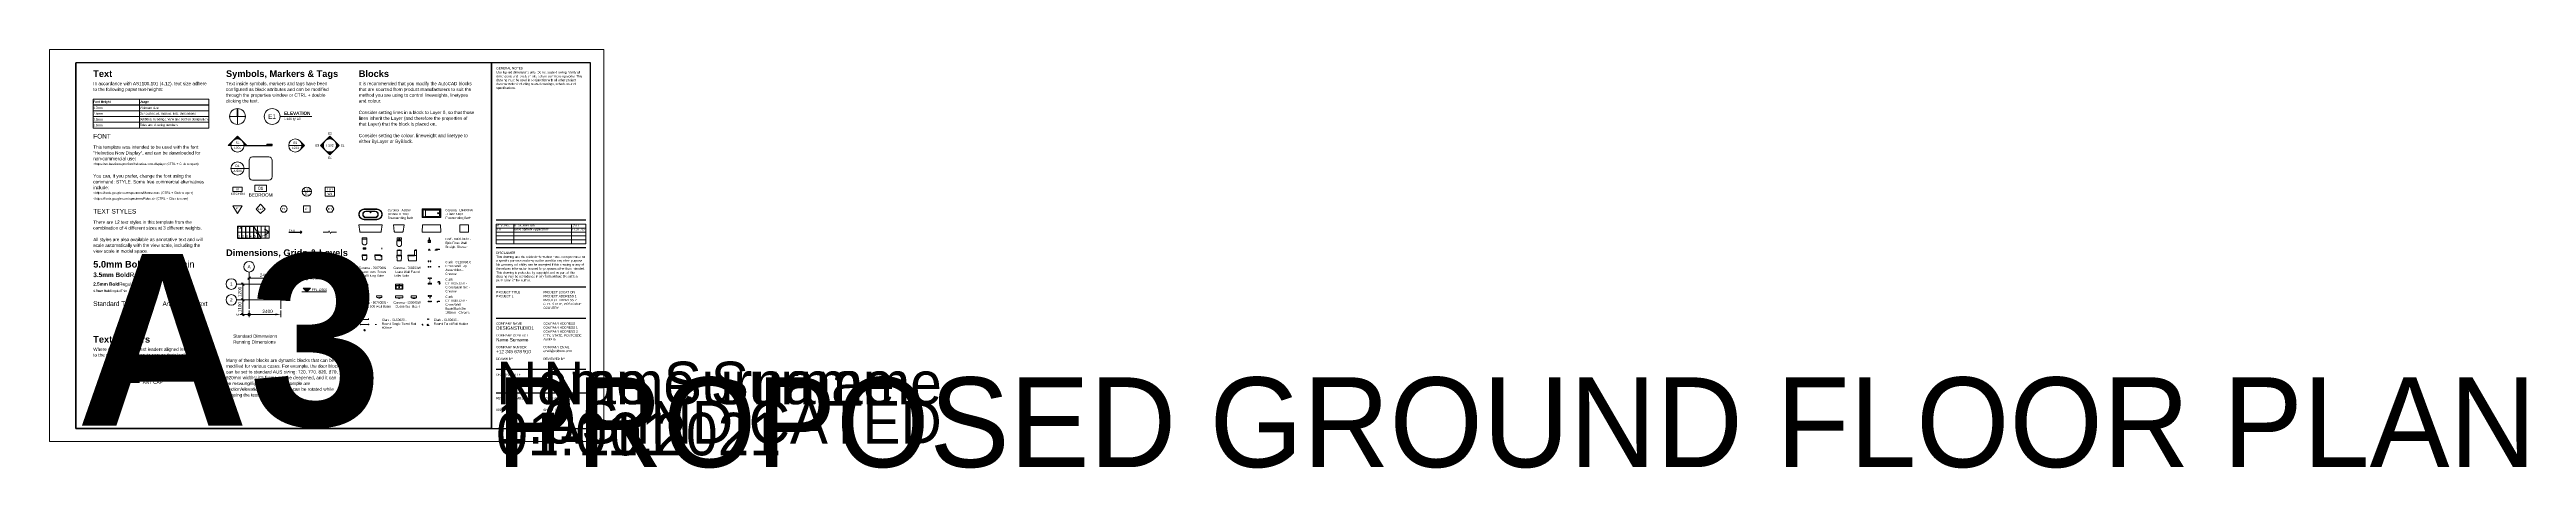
# Paper-space layout 'A3 _2' of a CAD drawing. Header units: millimetres. Extents: x 0 to 1877, y -20 to 297.
# The model-space entities are those that its viewports show. They can reach past a viewport. Long polylines and large blocks are cut down to what shows.
import ezdxf
from ezdxf import colors
from ezdxf.entities.mleader import LeaderData, LeaderLine
from ezdxf.enums import TextEntityAlignment as Align
from ezdxf.math import Vec2, Vec3

# ---------------------------------------------------------------- set-up
doc = ezdxf.new("R2018")
doc.units = ezdxf.units.MM
doc.header["$LTSCALE"] = 1000
for name, pattern in [('CENTER', [50.8, 31.75, -6.35, 6.35, -6.35]), ('DASHDOTX2', [50.8, 25.4, -12.7, 0, -12.7]), ('DASHED', [19.05, 12.7, -6.35])]:
    doc.linetypes.add(name, pattern=pattern)
for name, color, linetype, lineweight in [('I-E_40_15-FIXTURES', 8, 'Continuous', 13), ('I-Z_10_00-TITLEBLOCK', 7, 'Continuous', 13), ('I-Z_20_10_00-ANNOTATION', 7, 'Continuous', 13), ('I-Z_20_10_50-LEADERS', 7, 'Continuous', 9), ('I-Z_20_10_85-TAGS', 6, 'Continuous', 13), ('I-Z_20_10_90-TEXT', 7, 'Continuous', 13), ('I-Z_20_20_00-DIMENSIONS', 8, 'Continuous', 9), ('I-Z_20_80_00-SYMBOLS', 7, 'Continuous', 13), ('I-Z_30_90_00-SCHEDULES', 7, 'Continuous', 13), ('I-Z_35_40_00-GRIDLINES', 251, 'Continuous', 13), ('I-Z_60_45_00-LEVELS', 7, 'Continuous', 13), ('I-Z_60_50_00-MARKERS', 4, 'Continuous', 13)]:
    doc.layers.add(name, color=color, linetype=linetype, lineweight=lineweight)
doc.styles.add('1.7mm BOLD', font='HelveticaNowDisplay-Bold.ttf', dxfattribs={"height": 1.7})
doc.styles.add('1.7mm REGULAR', font='HelveticaNowDisplay-Regular.ttf', dxfattribs={"height": 1.7})
doc.styles.add('1.7mm THIN', font='HelveticaNowDisplay-Thin.ttf', dxfattribs={"height": 1.7})
doc.styles.add('2.5mm BOLD', font='HelveticaNowDisplay-Bold.ttf', dxfattribs={"height": 2.5})
doc.styles.add('2.5mm REGULAR', font='HelveticaNowDisplay-Regular.ttf', dxfattribs={"height": 2.5})
doc.styles.add('2.5mm THIN', font='HelveticaNowDisplay-Thin.ttf', dxfattribs={"height": 2.5})
doc.styles.add('3.5mm BOLD', font='HelveticaNowDisplay-Bold.ttf', dxfattribs={"height": 3.5})
doc.styles.add('3.5mm REGULAR', font='HelveticaNowDisplay-Regular.ttf', dxfattribs={"height": 3.5})
doc.styles.add('3.5mm THIN', font='HelveticaNowDisplay-Thin.ttf', dxfattribs={"height": 3.5})
doc.styles.add('5.0mm BOLD', font='HelveticaNowDisplay-Bold.ttf', dxfattribs={"height": 5})
doc.styles.add('5.0mm REGULAR', font='HelveticaNowDisplay-Regular.ttf', dxfattribs={"height": 5})
doc.styles.add('5.0mm THIN', font='HelveticaNowDisplay-Thin.ttf', dxfattribs={"height": 5})
doc.styles.get("Standard").update_dxf_attribs({"font": 'arial.ttf'})
doc.dimstyles.new('ISO-25', dxfattribs={"dimtxt": 2.5, "dimasz": 2.5, "dimexe": 1.25, "dimexo": 0.625, "dimtad": 1, "dimtxsty": 'Standard', "dimcen": 2.5, "dimadec": 0, "dimazin": 0, "dimtfac": 1, "dimtmove": 0, "dimatfit": 3, "dimfxl": 1, "dimarcsym": 0})
doc.dimstyles.new('Running Dimensions', dxfattribs={"dimtxt": 2.5, "dimasz": 4, "dimexe": 2, "dimexo": 2, "dimgap": 1, "dimtad": 1, "dimjust": 2, "dimdec": 0, "dimdsep": 46, "dimtxsty": '2.5mm REGULAR', "dimblk1": 'ANNO_DIM_RUNNING_ORIGIN', "dimsah": 1, "dimcen": 0, "dimdle": 1, "dimclrd": 256, "dimclre": 256, "dimclrt": 256, "dimadec": 0, "dimazin": 0, "dimtfac": 1, "dimtdec": 0, "dimtmove": 0, "dimatfit": 2, "dimfxl": 3, "dimfxlon": 1, "dimlwd": -1, "dimlwe": -1, "dimarcsym": 0})
doc.dimstyles.new('Standard Dimensions', dxfattribs={"dimtxt": 2.5, "dimasz": 2, "dimexe": 2, "dimexo": 2, "dimgap": 1, "dimtad": 1, "dimdec": 0, "dimdsep": 46, "dimtxsty": '2.5mm REGULAR', "dimblk": 'OBLIQUE', "dimcen": 1, "dimdle": 1, "dimclrd": 256, "dimclre": 256, "dimclrt": 256, "dimadec": 0, "dimazin": 0, "dimtfac": 1, "dimtdec": 0, "dimtmove": 0, "dimatfit": 2, "dimldrblk": 'OPEN90', "dimfxl": 4, "dimfxlon": 1, "dimlwd": -1, "dimlwe": -1, "dimarcsym": 0})

# ---------------------------------------------------------------- blocks, each defined once
blk = doc.blocks.new('*T157')
at = {"layer": 'Defpoints', "color": 8, "linetype": 'ByBlock', "lineweight": 0, "transparency": 16777216}
for p, q in [((0, 0), (68, 0)), ((0, 0), (0, -14.9)), ((13.5, 0), (13.5, -14.9)), ((57, 0), (57, -14.9)), ((68, 0), (68, -14.9)), ((0, -3), (68, -3)), ((0, -5.9), (68, -5.9)), ((0, -8.9), (68, -8.9)), ((0, -11.9), (68, -11.9)), ((0, -14.9), (68, -14.9))]:
    blk.add_line(p, q, dxfattribs=at)
at = {"layer": 'I-Z_30_90_00-SCHEDULES', "color": 0, "linetype": 'ByBlock', "lineweight": -2, "transparency": 16777216, "char_height": 1.7, "attachment_point": 1}
for s, insert, width, style in [('REV. NO.', (0, 0), 13.5, '1.7mm THIN'), ('DESCRIPTION', (13.5, 0), 43.5, '1.7mm THIN'), ('DATE', (57, 0), 11, '1.7mm THIN'), ('1.0', (0, -3), 13.5, '1.7mm REGULAR'), ('Development Application', (13.5, -3), 43.5, '1.7mm REGULAR'), ('01.01.2021', (57, -3), 11, '1.7mm REGULAR')]:
    blk.add_mtext(s, dxfattribs=dict(at, insert=insert, width=width, style=style))
blk = doc.blocks.new('TITLEBLOCK_A3')
at = {"color": 0, "linetype": 'ByBlock', "lineweight": -2, "transparency": 16777216}
for p, q in [((335, 10), (335, 287)), ((406.5, 167.7), (338.5, 167.7)), ((406.5, 146.8), (338.5, 146.8)), ((406.5, 117.1), (338.5, 117.1)), ((406.5, 93.3), (338.5, 93.3)), ((406.5, 54.6), (338.5, 54.6)), ((406.5, 36.8), (338.5, 36.8))]:
    blk.add_line(p, q, dxfattribs=at)
at = {"color": 0, "linetype": 'ByBlock', "lineweight": 0, "transparency": 16777216}
blk.add_lwpolyline([(0, 297), (420, 297), (420, 0), (0, 0)], close=True, dxfattribs=at)
at = {"color": 0, "linetype": 'ByBlock', "lineweight": -2, "transparency": 16777216}
blk.add_lwpolyline([(20, 10), (410, 10), (410, 287), (20, 287)], close=True, dxfattribs=at)
blk.add_blockref('*T157', (338.5, 164.7))
at = {"layer": 'Defpoints', "transparency": 33554457, "insert": (20, 10), "char_height": 130, "width": 314.996, "attachment_point": 7, "line_spacing_factor": 1.05, "style": '1.7mm BOLD'}
blk.add_mtext('A3', dxfattribs=at)
at = {"layer": 'I-Z_20_10_90-TEXT', "attachment_point": 1, "line_spacing_factor": 1.05}
for s, insert, char_height, width, style in [('GENERAL NOTES', (338.5, 283.7), 1.7, 68, '1.7mm THIN'), ('Use figured dimensions only. Do not scale drawing. Verify all dimensions and levels on site before commencing works. This drawing must be used in conjunction with all other project documentation including related drawings, schedules and specifications.', (338.5, 280.7), 1.7, 68, '1.7mm REGULAR'), ('This drawing and the related information have been prepared for a specific purpose and may not be used for any other purpose. No warranty or liability can be accepted if this drawing or any of the related information is used for purposes other than intended. This drawing is protected by copyright and no part of this drawing may be reproduced in any form without the written permission of the author.', (338.5, 140.9), 1.7, 68, '1.7mm REGULAR'), ('DISCLAIMER', (338.5, 143.9), 1.7, 32.25, '1.7mm THIN'), ('PROJECT TITLE', (338.5, 114.1), 1.7, 32.25, '1.7mm THIN'), ('PROJECT LOCATION', (374.2, 114.1), 1.7, 27.5, '1.7mm THIN'), ('PROJECT 1', (338.5, 111.1), 1.7, 32.25, '1.7mm REGULAR'), ('PROJECT ADDRESS 1\\PPROJECT ADDRESS 2\\PCITY, STATE, POSTCODE\\PCOUNTRY', (374.2, 111.1), 1.7, 27.5, '1.7mm REGULAR'), ('COMPANY NAME', (338.5, 90.3), 1.7, 32.25, '1.7mm THIN'), ('COMPANY CONTACT', (338.5, 81.4), 1.7, 32.25, '1.7mm THIN'), ('DESIGNSTUDIO1', (338.5, 87.3), 2.5, 32.25, '2.5mm REGULAR'), ('Name Surname', (338.5, 78.4), 2.5, 32.25, '2.5mm REGULAR'), ('COMPANY ADDRESS 1\\PCOMPANY ADDRESS 2\\PCITY, STATE, POSTCODE\\PAustralia', (374.2, 87.3), 1.7, 32.25, '1.7mm REGULAR'), ('COMPANY ADDRESS', (374.2, 90.3), 1.7, 32.25, '1.7mm THIN'), ('COMPANY NUMBER', (338.5, 72.5), 1.7, 29, '1.7mm THIN'), ('+12 345 678 910', (338.5, 69.5), 2.5, 27.5, '2.5mm REGULAR'), ('DRAWN BY', (338.5, 63.5), 1.7, 29, '1.7mm THIN'), ('email@address.com', (374.2, 69.5), 1.7, 32.25, '1.7mm REGULAR'), ('COMPANY EMAIL', (374.2, 72.5), 1.7, 32.25, '1.7mm THIN'), ('REVIEWED BY', (374.2, 63.5), 1.7, 32.25, '1.7mm THIN'), ('DRAWING TITLE', (338.5, 51.6), 1.7, 32.25, '1.7mm THIN'), ('REVISION NUMBER', (338.5, 33.8), 1.7, 32.25, '1.7mm THIN'), ('ISSUE DATE', (338.5, 24.9), 1.7, 32.25, '1.7mm THIN'), ('SCALE @ SHEETSIZE', (374.2, 33.8), 1.7, 32.25, '1.7mm THIN'), ('SHEET NUMBER', (374.2, 24.9), 1.7, 32.25, '1.7mm THIN')]:
    blk.add_mtext(s, dxfattribs=dict(at, insert=insert, char_height=char_height, width=width, style=style))
at = {"layer": 'I-Z_20_10_90-TEXT', "lineweight": 30, "flags": 104}
for tag, height, p in [('DRAWNBY', 2.5, (338.5, 60.6)), ('REVIEWEDBY', 2.5, (374.2, 60.6)), ('DRAWINGTITLE', 3.5, (338.5, 48.7)), ('ISSUEDATE', 3.5, (338.5, 21.9)), ('SHEETNUMBER', 2.5, (338.5, 30.8)), ('SCALEATSHEETSIZE', 2.5, (374.2, 30.8)), ('SHEETNUMBER', 7.5, (374.2, 21.9))]:
    blk.add_attdef(tag, text='', height=height, dxfattribs=at).set_placement(p, align=Align.TOP_LEFT)
blk = doc.blocks.new('Liano 1400 FS Bath Front')
for p, q in [((9, 554), (0, 10)), ((1390, 0), (10, 0)), ((434, 0), (464, 0)), ((464, 0), (466, 0)), ((1034, 0), (1064, 0)), ((1064, 0), (1066, 0)), ((1390, 554), (1400, 10)), ((1390, 554), (1390, 554))]:
    blk.add_line(p, q)
for points in [[(9, 554), (9, 554), (10, 554), (10, 555), (10, 555), (10, 555), (10, 555), (10, 555), (10, 555), (10, 556), (10, 556), (10, 556), (10, 556), (10, 556), (10, 557), (10, 557), (10, 557), (10, 557), (11, 557), (11, 557), (11, 558), (11, 558), (11, 558), (11, 558), (11, 558), (11, 558), (12, 558), (12, 559), (12, 559), (12, 559), (12, 559), (12, 559), (13, 559), (13, 559), (13, 559), (13, 559), (13, 559), (13, 559), (14, 560), (14, 560), (14, 560), (14, 560), (14, 560), (15, 560), (15, 560), (15, 560), (15, 560), (15, 560), (15, 560), (16, 560), (16, 560), (16, 560), (17, 560), (19, 560), (20, 560)], [(1380, 560), (1361, 560), (1324, 559), (1267, 560), (1210, 560), (928, 560), (304, 560), (191, 560), (133, 560), (76, 559), (38, 560), (20, 560)], [(1380, 560), (1361, 560), (1324, 559), (1267, 560), (1210, 560), (928, 560), (304, 560), (191, 560), (133, 560), (76, 559), (38, 560), (20, 560)], [(1390, 554), (1390, 554), (1390, 554), (1390, 555), (1390, 555), (1390, 555), (1390, 555), (1390, 555), (1390, 555), (1390, 556), (1390, 556), (1390, 556), (1390, 556), (1390, 556), (1389, 557), (1389, 557), (1389, 557), (1389, 557), (1389, 557), (1389, 557), (1389, 558), (1389, 558), (1389, 558), (1388, 558), (1388, 558), (1388, 558), (1388, 558), (1388, 559), (1388, 559), (1388, 559), (1387, 559), (1387, 559), (1387, 559), (1387, 559), (1387, 559), (1387, 559), (1386, 559), (1386, 559), (1386, 560), (1386, 560), (1386, 560), (1385, 560), (1385, 560), (1385, 560), (1385, 560), (1385, 560), (1385, 560), (1384, 560), (1384, 560), (1384, 560), (1384, 560), (1383, 560), (1382, 560), (1381, 560), (1380, 560)]]:
    blk.add_lwpolyline(points)
for centre, start, end in [((10, 10), 179, 270), ((1390, 10), 270, 1)]:
    blk.add_arc(centre, 10, start, end)
blk = doc.blocks.new('Liano 1400 FS Bath Plan')
for p, q in [((19, 0), (10, 0)), ((1380, 0), (19, 0)), ((1380, 0), (1390, 0)), ((0, -640), (0, -10)), ((19, -650), (10, -650)), ((1380, -650), (19, -650)), ((193, -78), (66, -54)), ((193, -572), (66, -596)), ((1336, -54), (1298, -92)), ((1336, -596), (1298, -558)), ((1380, -650), (1390, -650)), ((1400, -10), (1400, -640))]:
    blk.add_line(p, q)
for points in [[(11, -10), (11, -40), (11, -67), (11, -146), (11, -281), (11, -325)], [(11, -640), (11, -610), (11, -583), (11, -504), (11, -369), (11, -325)], [(1380, -2), (1301, -2), (1220, -2), (1072, -2), (672, -2), (192, -2), (73, -2), (20, -2)], [(1380, -648), (1301, -648), (1220, -648), (1072, -648), (672, -648), (192, -648), (73, -648), (20, -648)], [(54, -74), (54, -74), (54, -73), (54, -72), (54, -72), (54, -71), (54, -70), (54, -69), (55, -69), (55, -68), (55, -67), (55, -67), (55, -66), (55, -65), (56, -65), (56, -64), (56, -63), (56, -63), (57, -62), (57, -62), (57, -61), (58, -61), (58, -60), (58, -59), (58, -59), (59, -58), (59, -58), (60, -57), (60, -57), (61, -56), (61, -55), (61, -55), (62, -54), (62, -54), (63, -53), (63, -53), (64, -52), (65, -52), (65, -51), (66, -51), (66, -50), (67, -50), (68, -50), (68, -49), (69, -49), (69, -48), (70, -48), (71, -48), (71, -47), (72, -47), (73, -47), (73, -47), (74, -46), (74, -46), (75, -46), (75, -46), (76, -45), (77, -45), (78, -45), (78, -45), (79, -45), (80, -44), (81, -44), (82, -44), (82, -44), (83, -44), (84, -44), (85, -44), (86, -44), (86, -44), (87, -44), (88, -44), (88, -44), (89, -44)], [(54, -325), (54, -120), (54, -74)], [(54, -325), (54, -530), (54, -576)], [(54, -576), (54, -576), (54, -577), (54, -578), (54, -578), (54, -579), (54, -580), (54, -581), (55, -581), (55, -582), (55, -583), (55, -583), (55, -584), (55, -585), (56, -585), (56, -586), (56, -587), (56, -587), (57, -588), (57, -588), (57, -589), (58, -589), (58, -590), (58, -591), (58, -591), (59, -592), (59, -592), (60, -593), (60, -593), (61, -594), (61, -595), (61, -595), (62, -596), (62, -596), (63, -597), (63, -597), (64, -598), (65, -598), (65, -599), (66, -599), (66, -600), (67, -600), (68, -600), (68, -601), (69, -601), (69, -602), (70, -602), (71, -602), (71, -603), (72, -603), (73, -603), (73, -603), (74, -604), (74, -604), (75, -604), (75, -604), (76, -605), (77, -605), (78, -605), (78, -605), (79, -605), (80, -606), (81, -606), (82, -606), (82, -606), (83, -606), (84, -606), (85, -606), (86, -606), (86, -606), (87, -606), (88, -606), (88, -606), (89, -606)], [(89, -44), (185, -44), (663, -44), (1181, -44), (1314, -44)], [(89, -606), (185, -606), (663, -606), (1181, -606), (1314, -606)], [(357, -89), (349, -89), (342, -89), (337, -89), (332, -89), (326, -89), (320, -89), (314, -89), (306, -88), (298, -88), (290, -88), (282, -87), (274, -87), (267, -86), (259, -85), (252, -85), (245, -84), (240, -84), (236, -83), (231, -83), (227, -82), (219, -81), (213, -81), (206, -80), (203, -79), (200, -79), (197, -78), (193, -78)], [(357, -561), (349, -561), (342, -561), (337, -561), (332, -561), (326, -561), (320, -561), (314, -561), (306, -562), (298, -562), (290, -562), (282, -563), (274, -563), (267, -564), (259, -565), (252, -565), (245, -566), (240, -566), (236, -567), (231, -567), (227, -568), (219, -569), (213, -569), (206, -570), (203, -571), (200, -571), (197, -572), (193, -572)], [(1270, -92), (1109, -92), (994, -92), (798, -91), (562, -90), (370, -90), (357, -89)], [(1270, -558), (1109, -558), (994, -558), (798, -559), (562, -560), (370, -560), (357, -561)], [(1298, -120), (1298, -160), (1297, -203), (1297, -235), (1297, -249), (1297, -271), (1297, -296), (1298, -325)], [(1298, -530), (1298, -490), (1297, -447), (1297, -415), (1297, -401), (1297, -379), (1297, -354), (1298, -325)], [(1314, -44), (1315, -44), (1316, -44), (1317, -44), (1317, -44), (1318, -44), (1319, -44), (1320, -44), (1320, -44), (1321, -44), (1322, -44), (1323, -45), (1323, -45), (1324, -45), (1324, -45), (1325, -45), (1325, -45), (1326, -46), (1326, -46), (1327, -46), (1327, -46), (1328, -46), (1328, -47), (1329, -47), (1329, -47), (1330, -48), (1331, -48), (1331, -48), (1332, -49), (1332, -49), (1333, -49), (1334, -50), (1334, -50), (1335, -51), (1335, -51), (1336, -52), (1336, -52), (1337, -53), (1337, -53), (1338, -54), (1338, -54), (1339, -55), (1339, -55), (1340, -56), (1340, -57), (1341, -57), (1341, -58), (1342, -58), (1342, -59), (1342, -60), (1343, -60), (1343, -61), (1343, -62), (1344, -62), (1344, -63), (1344, -64), (1344, -64), (1345, -65), (1345, -66), (1345, -66), (1345, -67), (1346, -68), (1346, -68), (1346, -69), (1346, -70), (1346, -71), (1346, -71), (1346, -72), (1346, -73), (1346, -74), (1346, -74), (1346, -75), (1346, -76)], [(1314, -606), (1315, -606), (1316, -606), (1317, -606), (1317, -606), (1318, -606), (1319, -606), (1320, -606), (1320, -606), (1321, -606), (1322, -606), (1323, -605), (1323, -605), (1324, -605), (1324, -605), (1325, -605), (1325, -605), (1326, -604), (1326, -604), (1327, -604), (1327, -604), (1328, -604), (1328, -603), (1329, -603), (1329, -603), (1330, -602), (1331, -602), (1331, -602), (1332, -601), (1332, -601), (1333, -601), (1334, -600), (1334, -600), (1335, -599), (1335, -599), (1336, -598), (1336, -598), (1337, -597), (1337, -597), (1338, -596), (1338, -596), (1339, -595), (1339, -595), (1340, -594), (1340, -593), (1341, -593), (1341, -592), (1342, -592), (1342, -591), (1342, -590), (1343, -590), (1343, -589), (1343, -588), (1344, -588), (1344, -587), (1344, -586), (1344, -586), (1345, -585), (1345, -584), (1345, -584), (1345, -583), (1346, -582), (1346, -582), (1346, -581), (1346, -580), (1346, -579), (1346, -579), (1346, -578), (1346, -577), (1346, -576), (1346, -576), (1346, -575), (1346, -574)], [(1346, -76), (1346, -146), (1346, -325)], [(1346, -574), (1346, -504), (1346, -325)], [(1388, -325), (1388, -167), (1388, -81), (1388, -47), (1388, -12), (1388, -10)], [(1388, -325), (1388, -483), (1388, -569), (1388, -603), (1388, -638), (1388, -640)]]:
    blk.add_lwpolyline(points)
blk.add_circle((1200, -325), 26)
for centre, radius, start, end in [((10, -10), 10, 90, 179.99999), ((10, -640), 10, 180.00001, 270), ((20, -10), 8.19, 89.78722, 180.45132), ((20, -640), 8.19, 179.54868, 270.21278), ((-42861, -326), 43116, 0.00106, 0.287), ((-42861, -324), 43116, 359.713, 359.99894), ((1200, -325), 42.9, 360, 179.99999), ((1200, -325), 42.9, 180.00001, 0), ((1200, -325), 39.9, 360, 179.99999), ((1200, -325), 39.9, 180.00001, 0), ((1380, -10), 8.19, 359.5493, 90.20883), ((1380, -640), 8.19, 269.79117, 0.4507), ((1390, -10), 10, 360, 90), ((1390, -640), 10, 270, 0)]:
    blk.add_arc(centre, radius, start, end)
blk = doc.blocks.new('Liano 1400 FS Bath Side')
for p, q in [((-650, 554), (-650, 10)), ((-10, 0), (-640, 0)), ((0, 554), (0, 10)), ((0, 554), (0, 554))]:
    blk.add_line(p, q)
for points in [[(-650, 554), (-650, 554), (-650, 554), (-650, 554), (-650, 555), (-650, 555), (-650, 555), (-650, 555), (-650, 555), (-650, 556), (-650, 556), (-650, 556), (-650, 556), (-649, 556), (-649, 557), (-649, 557), (-649, 557), (-649, 557), (-649, 557), (-649, 557), (-649, 558), (-649, 558), (-648, 558), (-648, 558), (-648, 558), (-648, 558), (-648, 558), (-648, 559), (-648, 559), (-647, 559), (-647, 559), (-647, 559), (-647, 559), (-647, 559), (-647, 559), (-646, 559), (-646, 559), (-646, 559), (-646, 560), (-646, 560), (-645, 560), (-645, 560), (-645, 560), (-645, 560), (-645, 560), (-645, 560), (-644, 560), (-644, 560), (-644, 560), (-644, 560), (-644, 560), (-643, 560), (-642, 560), (-641, 560), (-640, 560), (-640, 560)], [(-646, 559), (-646, 559), (-646, 559), (-646, 560), (-646, 560), (-646, 560), (-646, 560), (-645, 560), (-645, 560), (-645, 560), (-645, 560), (-645, 560), (-645, 560), (-644, 560), (-644, 560), (-644, 560), (-644, 560), (-643, 560), (-642, 560), (-641, 560), (-640, 560), (-640, 560)], [(-325, 560), (-466, 560), (-574, 560), (-587, 559), (-601, 559), (-614, 560), (-627, 560), (-640, 560)], [(-558, 560), (-503, 560), (-411, 560), (-325, 560)], [(-325, 560), (-184, 560), (-76, 560), (-63, 559), (-49, 559), (-36, 560), (-23, 560), (-10, 560)], [(-92, 560), (-147, 560), (-239, 560), (-325, 560)], [(0, 554), (0, 554), (0, 554), (0, 554), (0, 555), (0, 555), (0, 555), (0, 555), (0, 555), (0, 556), (0, 556), (0, 556), (0, 556), (-1, 556), (-1, 557), (-1, 557), (-1, 557), (-1, 557), (-1, 557), (-1, 557), (-1, 558), (-1, 558), (-2, 558), (-2, 558), (-2, 558), (-2, 558), (-2, 558), (-2, 559), (-2, 559), (-3, 559), (-3, 559), (-3, 559), (-3, 559), (-3, 559), (-3, 559), (-4, 559), (-4, 559), (-4, 559), (-4, 560), (-4, 560), (-5, 560), (-5, 560), (-5, 560), (-5, 560), (-5, 560), (-5, 560), (-6, 560), (-6, 560), (-6, 560), (-6, 560), (-6, 560), (-7, 560), (-8, 560), (-9, 560), (-10, 560), (-10, 560)], [(0, 554), (0, 554), (0, 554), (0, 554), (0, 555), (0, 555), (0, 555), (0, 555), (0, 555), (0, 556), (0, 556), (0, 556), (0, 556), (-1, 556), (-1, 557), (-1, 557), (-1, 557), (-1, 557), (-1, 557), (-1, 557), (-1, 558), (-1, 558), (-2, 558), (-2, 558), (-2, 558), (-2, 558), (-2, 558), (-2, 559), (-2, 559), (-3, 559), (-3, 559), (-3, 559), (-3, 559), (-3, 559), (-3, 559), (-4, 559), (-4, 559), (-4, 559), (-4, 560), (-4, 560), (-5, 560), (-5, 560), (-5, 560), (-5, 560), (-5, 560), (-5, 560), (-6, 560), (-6, 560), (-6, 560), (-6, 560), (-6, 560), (-7, 560), (-8, 560), (-9, 560), (-10, 560), (-10, 560)]]:
    blk.add_lwpolyline(points)
for centre, start, end in [((-640, 10), 180.00001, 270), ((-10, 10), 270, 0)]:
    blk.add_arc(centre, 10, start, end)
blk = doc.blocks.new('Aura Freestanding Bath Front')
for p, q in [((0, 550), (0, 555)), ((0, 550), (72, 34)), ((8, 560), (5, 560)), ((1501, 560), (5, 560)), ((22, 560), (8, 560)), ((1016, 560), (16, 560)), ((49, 560), (22, 560)), ((25, 560), (1750, 560)), ((25, 560), (25, 560)), ((41, 560), (41, 560)), ((41, 560), (41, 560)), ((66, 560), (49, 560)), ((86, 560), (66, 560)), ((108, 560), (86, 560)), ((133, 560), (108, 560)), ((151, 560), (124, 560)), ((179, 560), (151, 560)), ((210, 560), (179, 560)), ((242, 560), (210, 560)), ((274, 560), (242, 560)), ((308, 560), (274, 560)), ((275, 560), (1770, 560)), ((343, 560), (308, 560)), ((378, 560), (343, 560)), ((395, 560), (378, 560)), ((413, 560), (395, 560)), ((659, 560), (413, 560)), ((940, 560), (659, 560)), ((1362, 560), (940, 560)), ((1377, 560), (1016, 560)), ((1370, 560), (1362, 560)), ((1375, 560), (1370, 560)), ((1380, 560), (1375, 560)), ((1513, 560), (1377, 560)), ((1397, 560), (1380, 560)), ((1432, 560), (1397, 560)), ((1467, 560), (1432, 560)), ((1501, 560), (1467, 560)), ((1566, 560), (1501, 560)), ((1513, 560), (1513, 560)), ((1513, 560), (1513, 560)), ((1616, 560), (1557, 560)), ((1667, 560), (1616, 560)), ((1689, 560), (1667, 560)), ((1709, 560), (1689, 560)), ((1775, 550), (1703, 34)), ((1703, 34), (1703, 34)), ((1726, 560), (1709, 560)), ((1740, 560), (1726, 560)), ((1752, 560), (1740, 560)), ((1761, 560), (1752, 560)), ((1767, 560), (1761, 560)), ((1770, 560), (1767, 560)), ((1770, 560), (1770, 560)), ((1775, 550), (1775, 555)), ((112, 0), (1663, 0))]:
    blk.add_line(p, q)
for centre, radius, start, end in [((5, 555), 5, 89.99965, 180.00005), ((112, 40), 40, 189.19657, 269.99999), ((1663, 40), 40, 270.00001, 350.80343), ((1770, 555), 5, 359.99996, 90.0001)]:
    blk.add_arc(centre, radius, start, end)
blk = doc.blocks.new('Aura Freestanding Bath Plan')
at = {"color": 0, "linetype": 'ByBlock', "lineweight": -2, "ltscale": 0.01, "transparency": 16777216}
for p, q in [((1277, -195), (498, -195)), ((1276, -621), (499, -621)), ((541, -161), (1234, -161)), ((1234, -655), (541, -655))]:
    blk.add_line(p, q, dxfattribs=at)
for points in [[(1369, -813, 1.0001648), (1369, 0), (406, 0, 1.0001712), (406, -813)], [(1369, -780, 1.000167), (1369, -33), (406, -33, 1.0001712), (406, -780)]]:
    blk.add_lwpolyline(points, format="xyb", close=True, dxfattribs=at)
for radius in [38.2, 26]:
    blk.add_circle((888, -247), radius, dxfattribs=at)
for centre, radius, start, end in [((541, -408), 247, 90, 270), ((541, -408), 217, 101.47375, 258.83881), ((1234, -408), 247, 270, 90), ((1234, -408), 217, 281.16119, 78.52625)]:
    blk.add_arc(centre, radius, start, end, dxfattribs=at)
blk = doc.blocks.new('Aura Freestanding Bath Side')
for p, q in [((0, 550), (0, 555)), ((0, 550), (65, 34)), ((5, 560), (783, 560)), ((104, 0), (111, 0)), ((104, 0), (693, 0)), ((120, 0), (114, 0)), ((733, 34), (805, 550)), ((790, 560), (780, 560)), ((782, 560), (782, 560)), ((782, 560), (782, 560)), ((782, 560), (782, 560)), ((782, 560), (782, 560)), ((782, 560), (782, 560)), ((782, 560), (782, 560)), ((783, 560), (783, 560)), ((796, 560), (790, 560)), ((799, 560), (796, 560)), ((800, 560), (799, 560)), ((799, 560), (799, 560)), ((799, 560), (799, 560)), ((801, 560), (800, 560)), ((800, 560), (800, 560)), ((800, 560), (800, 560)), ((805, 550), (805, 555))]:
    blk.add_line(p, q)
blk.add_lwpolyline([(5, 560), (5, 560), (5, 560), (5, 560), (5, 560), (5, 560), (4, 560), (4, 560), (4, 560), (4, 560), (4, 560), (4, 560), (4, 560), (3, 560), (3, 560), (3, 559), (3, 559), (3, 559), (3, 559), (3, 559), (3, 559), (2, 559), (2, 559), (2, 559), (2, 559), (2, 559), (2, 559), (2, 558), (1, 558), (1, 558), (1, 558), (1, 558), (1, 558), (1, 558), (1, 557), (1, 557), (1, 557), (1, 557), (1, 557), (1, 557), (0, 557), (0, 557), (0, 556), (0, 556), (0, 556), (0, 556), (0, 556), (0, 556), (0, 556), (0, 556), (0, 555), (0, 555), (0, 555), (0, 555), (0, 555)])
for centre, radius, start, end in [((104, 40), 40, 188.12918, 269.99934), ((693, 40), 40, 269.99914, 351.86243), ((799, 555), 5, 82.44325, 90), ((800, 555), 5, 82.44325, 90), ((800, 555), 5, 359.99521, 90.0556)]:
    blk.add_arc(centre, radius, start, end)
blk = doc.blocks.new('ARTEGO WALL BASIN PLAN')
for p, q in [((-252, 0), (-246, 0)), ((-246, 0), (246, 0)), ((252, 0), (246, 0)), ((-141, -120), (-139, -120)), ((-139, -120), (-135, -120)), ((-139, -120), (-139, -120)), ((-128, -120), (-135, -120)), ((-135, -120), (-135, -120)), ((-135, -120), (-135, -120)), ((128, -120), (135, -120)), ((135, -120), (135, -120)), ((135, -120), (135, -120)), ((139, -120), (135, -120)), ((139, -120), (139, -120)), ((141, -120), (139, -120))]:
    blk.add_line(p, q)
for points in [[(-180, -386), (-183, -386), (-184, -385), (-187, -385), (-189, -385), (-190, -384), (-191, -384), (-192, -384), (-193, -384), (-195, -383), (-196, -383), (-197, -382), (-198, -382), (-199, -382), (-201, -381), (-202, -381), (-204, -380), (-205, -379), (-207, -379), (-208, -378), (-210, -377), (-211, -376), (-213, -376), (-214, -375), (-215, -374), (-217, -373), (-218, -372), (-219, -371), (-221, -370), (-222, -369), (-223, -367), (-225, -366), (-226, -365), (-227, -364), (-228, -363), (-229, -361), (-230, -360), (-231, -359), (-232, -357), (-233, -356), (-234, -355), (-234, -354), (-235, -353), (-235, -352), (-236, -351), (-236, -351), (-237, -350), (-238, -348), (-239, -346), (-239, -344), (-240, -344), (-240, -343), (-241, -341), (-242, -339), (-242, -337), (-243, -335), (-244, -333), (-244, -331), (-245, -329), (-245, -327), (-246, -325), (-246, -323), (-247, -321), (-247, -320), (-247, -318), (-247, -316), (-248, -314), (-248, -313), (-248, -312), (-248, -309), (-248, -307), (-249, -304), (-249, -302), (-249, -299), (-249, -296), (-249, -293), (-249, -289)], [(-228, -149), (-228, -149), (-228, -148), (-228, -147), (-228, -147), (-228, -146), (-228, -146), (-228, -145), (-227, -144), (-227, -144), (-227, -143), (-227, -142), (-227, -142), (-227, -141), (-227, -141), (-227, -140), (-226, -140), (-226, -140), (-226, -139), (-226, -139), (-226, -138), (-226, -138), (-225, -137), (-225, -137), (-225, -136), (-224, -136), (-224, -135), (-224, -135), (-224, -135), (-224, -134), (-224, -134), (-223, -134), (-223, -133), (-223, -133), (-222, -132), (-222, -132), (-222, -132), (-221, -131), (-221, -131), (-220, -130), (-220, -130), (-219, -130), (-219, -129), (-219, -129), (-218, -129), (-218, -128), (-217, -128), (-217, -128), (-217, -128), (-216, -127), (-216, -127), (-215, -127), (-214, -126), (-214, -126), (-213, -126), (-213, -125), (-212, -125), (-212, -125), (-211, -125), (-211, -125), (-210, -124), (-210, -124), (-209, -124), (-208, -124), (-207, -124), (-207, -123), (-206, -123), (-205, -123), (-204, -123), (-204, -123), (-203, -123), (-203, -123), (-202, -123), (-202, -122), (-201, -122), (-200, -122), (-199, -122), (-198, -122), (-197, -122), (-197, -122), (-196, -122), (-195, -122), (-195, -122), (-194, -122)], [(-228, -190), (-227, -213), (-227, -226), (-227, -241), (-227, -258), (-227, -262)], [(-226, -288), (-226, -289), (-226, -293), (-226, -295), (-226, -298), (-226, -299), (-226, -301), (-226, -302), (-226, -303), (-225, -305), (-225, -306), (-225, -307), (-225, -308), (-225, -309), (-225, -310), (-225, -312), (-224, -314), (-224, -315), (-224, -317), (-224, -319), (-223, -320), (-223, -322), (-223, -323), (-222, -325), (-222, -326), (-221, -328), (-221, -329), (-220, -331), (-220, -331), (-220, -332), (-219, -333), (-219, -333), (-219, -334), (-218, -335), (-218, -336), (-217, -338), (-216, -339), (-216, -340), (-215, -341), (-215, -341), (-215, -342), (-214, -342), (-214, -343), (-213, -344), (-213, -345), (-212, -345), (-211, -346), (-211, -347), (-210, -348), (-209, -349), (-208, -350), (-207, -350), (-207, -351), (-206, -352), (-205, -353), (-204, -353), (-203, -354), (-203, -354), (-202, -355), (-201, -356), (-200, -356), (-199, -357), (-198, -357), (-197, -358), (-196, -358), (-195, -358), (-194, -359), (-194, -359), (-193, -359), (-192, -360), (-191, -360), (-191, -360), (-189, -361), (-188, -361), (-187, -361), (-185, -362), (-184, -362), (-183, -362), (-182, -362), (-181, -363), (-180, -363), (-179, -363), (-177, -363), (-176, -364)], [(-176, -363), (-174, -364), (-170, -364), (-167, -365), (-164, -365), (-160, -366), (-157, -367), (-154, -367), (-152, -367), (-149, -368), (-147, -368), (-145, -368), (-141, -369), (-137, -369), (-135, -370)], [(-35, -190), (-35, -189), (-35, -188), (-35, -188), (-35, -187), (-35, -186), (-35, -185), (-35, -184), (-35, -183), (-34, -183), (-34, -182), (-34, -181), (-34, -180), (-34, -180), (-33, -179), (-33, -178), (-33, -177), (-32, -176), (-32, -176), (-32, -175), (-31, -174), (-31, -174), (-31, -173), (-30, -172), (-30, -171), (-29, -171), (-29, -170), (-28, -169), (-28, -169), (-28, -168), (-27, -168), (-26, -167), (-26, -166), (-25, -166), (-25, -165), (-24, -165), (-24, -164), (-23, -163), (-22, -163), (-22, -162), (-21, -162), (-20, -161), (-20, -161), (-19, -160), (-18, -160), (-18, -160), (-17, -159), (-16, -159), (-15, -158), (-15, -158), (-14, -158), (-13, -157), (-12, -157), (-12, -157), (-11, -157), (-10, -156), (-9, -156), (-9, -156), (-8, -156), (-7, -156), (-6, -155), (-5, -155), (-5, -155), (-4, -155), (-3, -155), (-2, -155), (-2, -155), (-1, -155), (0, -155)], [(-13, -122), (-13, -122), (-13, -122), (-13, -122), (-13, -122), (-13, -122), (-13, -122), (-13, -122), (-13, -122), (-13, -122), (-13, -122), (-13, -122), (-13, -122), (-12, -122), (-12, -122), (-12, -122), (-12, -122), (-11, -121), (-11, -121), (-10, -121), (-10, -121), (-10, -121), (-9, -121), (-8, -121), (-8, -121), (-7, -121), (-6, -121), (-6, -121), (-5, -121), (-4, -121), (-3, -121), (-2, -121), (-1, -121), (0, -121)], [(-13, -122), (-13, -122), (-13, -122), (-13, -122), (-13, -122), (-13, -122), (-13, -122), (-13, -122), (-13, -122), (-13, -122), (-13, -122), (-13, -122), (-13, -122), (-12, -122), (-12, -122), (-12, -122), (-12, -122), (-11, -122), (-11, -122), (-11, -122), (-10, -122), (-10, -122), (-9, -122), (-8, -122), (-8, -122), (-7, -122), (-6, -122), (-6, -122), (-4, -122), (-4, -123), (-3, -123), (-2, -123), (-1, -123), (0, -123)], [(13, -122), (13, -122), (13, -122), (13, -122), (13, -122), (13, -122), (13, -122), (13, -122), (13, -122), (13, -122), (13, -122), (13, -122), (13, -122), (12, -122), (12, -122), (12, -122), (12, -122), (11, -121), (11, -121), (10, -121), (10, -121), (10, -121), (9, -121), (8, -121), (8, -121), (7, -121), (6, -121), (6, -121), (5, -121), (4, -121), (3, -121), (2, -121), (1, -121), (0, -121)], [(13, -122), (13, -122), (13, -122), (13, -122), (13, -122), (13, -122), (13, -122), (13, -122), (13, -122), (13, -122), (13, -122), (13, -122), (13, -122), (12, -122), (12, -122), (12, -122), (12, -122), (11, -122), (11, -122), (11, -122), (10, -122), (10, -122), (9, -122), (8, -122), (8, -122), (7, -122), (6, -122), (6, -122), (4, -122), (4, -123), (3, -123), (2, -123), (1, -123), (0, -123)], [(35, -190), (35, -189), (35, -188), (35, -188), (35, -187), (35, -186), (35, -185), (35, -184), (35, -183), (34, -183), (34, -182), (34, -181), (34, -180), (34, -180), (33, -179), (33, -178), (33, -177), (32, -176), (32, -176), (32, -175), (31, -174), (31, -174), (31, -173), (30, -172), (30, -171), (29, -171), (29, -170), (28, -169), (28, -169), (28, -168), (27, -168), (26, -167), (26, -166), (25, -166), (25, -165), (24, -165), (24, -164), (23, -163), (22, -163), (22, -162), (21, -162), (20, -161), (20, -161), (19, -160), (18, -160), (18, -160), (17, -159), (16, -159), (15, -158), (15, -158), (14, -158), (13, -157), (12, -157), (12, -157), (11, -157), (10, -156), (9, -156), (9, -156), (8, -156), (7, -156), (6, -155), (5, -155), (5, -155), (4, -155), (3, -155), (2, -155), (2, -155), (1, -155), (0, -155)], [(176, -363), (174, -364), (170, -364), (167, -365), (164, -365), (160, -366), (157, -367), (154, -367), (152, -367), (149, -368), (147, -368), (145, -368), (141, -369), (137, -369), (135, -370)], [(226, -288), (226, -289), (226, -293), (226, -295), (226, -298), (226, -299), (226, -301), (226, -302), (226, -303), (225, -305), (225, -306), (225, -307), (225, -308), (225, -309), (225, -310), (225, -312), (224, -314), (224, -315), (224, -317), (224, -319), (223, -320), (223, -322), (223, -323), (222, -325), (222, -326), (221, -328), (221, -329), (220, -331), (220, -331), (220, -332), (219, -333), (219, -333), (219, -334), (218, -335), (218, -336), (217, -338), (216, -339), (216, -340), (215, -341), (215, -341), (215, -342), (214, -342), (214, -343), (213, -344), (213, -345), (212, -345), (211, -346), (210, -347), (210, -348), (209, -349), (208, -350), (207, -350), (207, -351), (206, -352), (205, -353), (204, -353), (203, -354), (203, -354), (202, -355), (201, -356), (200, -356), (199, -357), (198, -357), (197, -358), (196, -358), (195, -358), (194, -359), (194, -359), (193, -359), (192, -360), (191, -360), (191, -360), (189, -361), (188, -361), (187, -361), (185, -362), (184, -362), (183, -362), (182, -362), (181, -363), (180, -363), (179, -363), (177, -363), (176, -364)], [(180, -386), (183, -386), (184, -385), (187, -385), (189, -385), (190, -384), (191, -384), (192, -384), (193, -384), (195, -383), (196, -383), (197, -382), (198, -382), (199, -382), (201, -381), (202, -381), (204, -380), (205, -379), (207, -379), (208, -378), (210, -377), (211, -376), (213, -376), (214, -375), (215, -374), (217, -373), (218, -372), (219, -371), (221, -370), (222, -369), (223, -367), (225, -366), (226, -365), (227, -364), (228, -363), (229, -361), (230, -360), (231, -359), (232, -357), (233, -356), (234, -355), (234, -354), (235, -353), (235, -352), (236, -351), (236, -351), (237, -350), (238, -348), (239, -346), (239, -344), (240, -344), (240, -343), (241, -341), (242, -339), (242, -337), (243, -335), (244, -333), (244, -331), (245, -329), (245, -327), (246, -325), (246, -323), (247, -321), (247, -320), (247, -318), (247, -316), (248, -314), (248, -313), (248, -312), (248, -309), (248, -307), (249, -304), (249, -302), (249, -299), (249, -296), (249, -293), (249, -289)], [(228, -149), (228, -149), (228, -148), (228, -147), (228, -147), (228, -146), (228, -146), (228, -145), (227, -144), (227, -144), (227, -143), (227, -142), (227, -142), (227, -141), (227, -141), (227, -140), (226, -140), (226, -140), (226, -139), (226, -139), (226, -138), (226, -138), (225, -137), (225, -137), (225, -136), (224, -136), (224, -135), (224, -135), (224, -135), (224, -134), (224, -134), (223, -134), (223, -133), (223, -133), (222, -132), (222, -132), (222, -132), (221, -131), (221, -131), (220, -130), (220, -130), (219, -130), (219, -129), (219, -129), (218, -129), (218, -128), (217, -128), (217, -128), (217, -128), (216, -127), (216, -127), (215, -127), (214, -126), (214, -126), (213, -126), (213, -125), (212, -125), (212, -125), (211, -125), (210, -125), (210, -124), (210, -124), (209, -124), (208, -124), (207, -124), (207, -123), (206, -123), (205, -123), (204, -123), (204, -123), (203, -123), (203, -123), (202, -123), (202, -122), (201, -122), (200, -122), (199, -122), (198, -122), (197, -122), (197, -122), (196, -122), (195, -122), (195, -122), (194, -122)], [(228, -190), (227, -213), (227, -226), (227, -241), (227, -258), (227, -262)]]:
    blk.add_lwpolyline(points)
for centre, radius in [((0, -190), 22), ((0, -60), 17)]:
    blk.add_circle(centre, radius)
for centre, radius, start, end in [((-16454, 0), 16705, 359.00875, 0), ((16454, 0), 16705, 180.00001, 180.99125), ((-179, -151), 48.9, 178.27234, 180.51961), ((11726, -48), 11954, 180.494, 180.6792), ((5902, -166), 6129, 180.8903, 181.13793), ((-167, -854), 732, 91.68931, 92.06866), ((-265, 2451), 2574, 271.69664, 271.86435), ((18, -6276), 6158, 91.4779, 91.85747), ((0, 699), 1100, 260.60837, 279.39163), ((0, 693), 1071, 262.74859, 270.00118), ((0, -5690), 5572, 89.99527, 91.31457), ((0, -190), 35.1, 179.99539, 270.0083), ((0, -5690), 5572, 88.68544, 90.00474), ((0, -190), 35.1, 269.9917, 0.00462), ((0, 693), 1071, 269.99882, 277.25141), ((-18, -6276), 6158, 88.14253, 88.52211), ((265, 2451), 2574, 268.13565, 268.30336), ((167, -854), 732, 87.93134, 88.31069), ((-5902, -166), 6129, 358.86207, 359.1097), ((179, -151), 48.9, 359.4804, 1.72766), ((-11726, -48), 11954, 359.3208, 359.50601)]:
    blk.add_arc(centre, radius, start, end)
blk = doc.blocks.new('ARTEGO WALL BASIN FRONT')
for p, q in [((-252, 857), (-252, 859)), ((-243, 865), (-246, 865)), ((-179, 865), (-243, 865)), ((-235, 748), (-235, 748)), ((-235, 748), (-235, 748)), ((-191, 734), (-189, 734)), ((-191, 734), (-191, 734)), ((-191, 734), (-191, 734)), ((-189, 734), (-189, 734)), ((0, 865), (-179, 865)), ((-173, 748), (-173, 748)), ((-106, 715), (-108, 716)), ((-106, 715), (-106, 715)), ((-32, 684), (-33, 713)), ((-30, 682), (30, 682)), ((179, 865), (0, 865)), ((32, 684), (33, 713)), ((106, 715), (108, 716)), ((106, 715), (106, 715)), ((173, 748), (173, 748)), ((179, 865), (243, 865)), ((191, 734), (189, 734)), ((189, 734), (189, 734)), ((191, 734), (191, 734)), ((191, 734), (191, 734)), ((235, 748), (235, 748)), ((235, 748), (235, 748)), ((246, 865), (243, 865)), ((252, 857), (252, 859))]:
    blk.add_line(p, q)
for points in [[(-251, 857), (-251, 855), (-251, 853), (-251, 851), (-251, 849), (-251, 847), (-251, 845), (-251, 842), (-251, 840), (-251, 838), (-251, 836), (-251, 834), (-251, 832), (-250, 829), (-250, 827), (-250, 825), (-250, 823), (-250, 819), (-249, 816), (-249, 812), (-249, 808), (-248, 805), (-248, 802), (-248, 799), (-247, 796)], [(-237, 749), (-237, 749), (-237, 749), (-237, 749), (-236, 748), (-236, 748), (-236, 748), (-235, 748)], [(-180, 748), (-181, 748), (-192, 748), (-203, 748), (-212, 748), (-215, 749), (-218, 749), (-222, 749), (-225, 749), (-227, 749), (-229, 749), (-231, 749), (-233, 748), (-234, 748), (-234, 748), (-235, 748), (-235, 748)], [(-188, 734), (-182, 732), (-176, 730), (-169, 729), (-164, 728), (-158, 726), (-152, 725), (-147, 724), (-141, 722), (-136, 721), (-130, 720), (-125, 719), (-121, 718), (-116, 717), (-112, 716), (-109, 716), (-108, 716)], [(0, 748), (-26, 748), (-90, 748), (-141, 748), (-166, 748), (-173, 748)], [(-106, 715), (-105, 715), (-104, 715), (-103, 715), (-102, 715), (-102, 715), (-101, 715), (-100, 714), (-99, 714), (-97, 714), (-96, 714), (-95, 714), (-93, 714), (-92, 714), (-90, 714), (-88, 713), (-86, 713), (-84, 713), (-82, 713), (-81, 713), (-80, 713), (-79, 713), (-77, 713), (-76, 713), (-75, 713), (-72, 713), (-70, 713), (-67, 713)], [(-67, 713), (-64, 713), (-59, 713), (-51, 713), (-42, 713), (-34, 713), (-25, 713), (-17, 713), (-8, 713), (-3, 713), (0, 713)], [(0, 748), (26, 748), (90, 748), (141, 748), (166, 748), (173, 748)], [(67, 713), (64, 713), (59, 713), (51, 713), (42, 713), (34, 713), (25, 713), (17, 713), (8, 713), (3, 713), (0, 713)], [(106, 715), (105, 715), (104, 715), (103, 715), (102, 715), (102, 715), (101, 715), (100, 714), (99, 714), (97, 714), (96, 714), (95, 714), (93, 714), (92, 714), (90, 714), (88, 713), (86, 713), (84, 713), (82, 713), (81, 713), (80, 713), (79, 713), (77, 713), (76, 713), (75, 713), (72, 713), (70, 713), (67, 713)], [(188, 734), (182, 732), (176, 730), (169, 729), (164, 728), (158, 726), (152, 725), (147, 724), (141, 722), (136, 721), (130, 720), (125, 719), (121, 718), (116, 717), (112, 716), (109, 716), (108, 716)], [(180, 748), (181, 748), (192, 748), (203, 748), (212, 748), (215, 749), (218, 749), (222, 749), (225, 749), (227, 749), (229, 749), (231, 749), (233, 748), (234, 748), (234, 748), (235, 748), (235, 748)], [(237, 749), (237, 749), (237, 749), (237, 749), (236, 748), (236, 748), (236, 748), (235, 748)], [(251, 857), (251, 855), (251, 853), (251, 851), (251, 849), (251, 847), (251, 845), (251, 842), (251, 840), (251, 838), (251, 836), (251, 834), (251, 832), (250, 829), (250, 827), (250, 825), (250, 823), (250, 819), (249, 816), (249, 812), (249, 808), (248, 805), (248, 802), (248, 799), (247, 796)]]:
    blk.add_lwpolyline(points)
for centre, radius, start, end in [((-246, 859), 6, 90.00002, 179.99998), ((303, 865), 554, 187.12263, 187.90699), ((302, 865), 554, 187.90681, 191.45154), ((-228, 758), 13, 191.45213, 255.2242), ((-236, 733), 15.2, 86.42076, 88.85399), ((-235, 749), 0.182, 272.21383, 286.55742), ((5021, 20668), 20604, 255.23281, 255.27857), ((29, 1614), 907, 253.64877, 255.93171), ((136, 1983), 1291, 255.30416, 255.4754), ((246, 2390), 1712, 255.28341, 255.6317), ((-176, 1041), 293, 269.18083, 270.5535), ((173, 2106), 1419, 255.62678, 256.24521), ((-158, 752), 25, 256.25663, 261.26635), ((-30, 684), 2, 182, 270), ((30, 684), 2, 270, 358), ((158, 752), 25, 278.73231, 283.74337), ((-173, 2106), 1419, 283.75478, 284.37322), ((176, 1041), 293, 269.4465, 270.81917), ((-246, 2390), 1712, 284.36832, 284.71728), ((-136, 1983), 1291, 284.52461, 284.69584), ((-29, 1614), 907, 284.0683, 286.35123), ((-5021, 20668), 20604, 284.72143, 284.76719), ((228, 758), 13, 284.7758, 348.54787), ((236, 733), 15.2, 91.14601, 93.57924), ((235, 749), 0.182, 253.44258, 267.78618), ((-302, 865), 554, 348.54845, 352.09319), ((246, 859), 6, 0.00002, 89.99998), ((-303, 865), 554, 352.093, 352.87737)]:
    blk.add_arc(centre, radius, start, end)
blk = doc.blocks.new('ARTEGO WALL BASIN SIDE')
for p, q in [((-401, 857), (-401, 859)), ((-380, 865), (-395, 865)), ((-384, 748), (-384, 748)), ((-380, 865), (-289, 865)), ((-339, 729), (-340, 730)), ((0, 865), (-289, 865)), ((-223, 714), (-223, 714)), ((-222, 684), (-223, 713)), ((-172, 714), (-222, 714)), ((-221, 683), (-221, 683)), ((-220, 682), (-160, 682)), ((-202, 715), (-203, 715)), ((-202, 715), (-193, 716)), ((-165, 685), (-158, 686)), ((-149, 687), (-164, 686)), ((-159, 683), (-159, 683)), ((-158, 684), (-158, 685)), ((-157, 686), (-157, 686)), ((-144, 690), (-102, 734)), ((-29, 734), (-110, 734)), ((-20, 733), (-20, 732)), ((-20, 732), (-20, 732)), ((-19, 733), (-19, 729)), ((-19, 729), (-19, 728)), ((-1, 727), (-15, 727)), ((0, 859), (0, 865)), ((0, 857), (0, 859)), ((0, 755), (0, 857)), ((0, 746), (0, 755)), ((0, 746), (0, 728)), ((0, 728), (0, 728))]:
    blk.add_line(p, q)
for points in [[(-281, 713), (-281, 713), (-281, 713), (-281, 713), (-281, 713), (-282, 713), (-282, 713), (-282, 713), (-282, 713), (-282, 713), (-282, 713), (-283, 713), (-283, 713), (-283, 713), (-283, 713), (-283, 713), (-283, 713), (-283, 713)], [(-281, 713), (-282, 713), (-282, 713), (-282, 713), (-282, 713), (-282, 713), (-282, 713), (-283, 713), (-283, 713), (-283, 713), (-283, 713), (-283, 713), (-283, 713), (-283, 713)], [(-269, 713), (-271, 713), (-272, 713), (-274, 713), (-276, 713), (-277, 713), (-278, 713), (-278, 713), (-279, 713), (-280, 713), (-280, 713), (-280, 713), (-281, 713), (-281, 713), (-281, 713), (-281, 713)], [(-203, 715), (-209, 715), (-218, 715), (-230, 714), (-242, 714), (-248, 713), (-253, 713), (-256, 713), (-259, 713), (-261, 713), (-263, 713), (-265, 713), (-267, 713), (-269, 713)], [(-110, 734), (-115, 734), (-119, 734), (-122, 734), (-125, 734), (-128, 734), (-130, 734), (-132, 734), (-134, 734), (-136, 734), (-138, 734), (-140, 733), (-142, 733), (-144, 733), (-145, 733), (-146, 733), (-147, 733), (-148, 733), (-148, 732), (-149, 732), (-150, 732), (-151, 732), (-152, 732), (-152, 732), (-153, 731), (-154, 731), (-154, 731), (-155, 731), (-156, 731), (-156, 731), (-157, 730), (-157, 730), (-158, 730), (-158, 730), (-159, 729), (-160, 729), (-161, 729), (-162, 728), (-162, 728), (-163, 727), (-164, 727), (-164, 727), (-165, 726), (-165, 726), (-166, 725), (-167, 724), (-168, 723), (-169, 723), (-170, 722), (-171, 722), (-171, 721), (-172, 721), (-173, 720), (-173, 720), (-174, 720), (-174, 719), (-175, 719), (-176, 719), (-176, 718), (-177, 718), (-177, 718), (-177, 718), (-178, 718), (-178, 718), (-179, 717), (-179, 717), (-180, 717), (-181, 717), (-183, 717), (-184, 716), (-185, 716), (-186, 716), (-187, 716), (-188, 716), (-190, 716), (-191, 716), (-192, 716), (-193, 716)], [(-163, 728), (-163, 727), (-163, 727), (-164, 727), (-164, 727), (-164, 726), (-165, 726), (-165, 726), (-165, 726), (-166, 726), (-166, 725), (-166, 725), (-166, 725), (-167, 725), (-167, 724), (-168, 724), (-168, 723), (-168, 723), (-169, 723), (-169, 723), (-170, 722), (-170, 722), (-170, 722), (-170, 722), (-171, 722), (-171, 721), (-171, 721), (-171, 721), (-171, 721), (-172, 721), (-172, 721)], [(-171, 714), (-171, 714), (-171, 714), (-170, 715), (-169, 715), (-169, 716), (-168, 716), (-167, 716), (-167, 717), (-167, 717), (-166, 717), (-166, 718), (-165, 718), (-164, 719), (-163, 719)], [(-171, 690), (-171, 690), (-171, 690), (-171, 690), (-171, 690), (-171, 690), (-171, 689), (-171, 689), (-171, 689), (-171, 689), (-171, 689), (-171, 689), (-171, 689), (-171, 688), (-171, 688), (-171, 688), (-170, 688), (-170, 688), (-170, 688), (-170, 688), (-170, 688), (-170, 688), (-170, 687), (-170, 687), (-170, 687), (-170, 687), (-169, 687), (-169, 687), (-169, 687), (-169, 687), (-169, 687), (-169, 686), (-169, 686), (-169, 686), (-168, 686), (-168, 686), (-168, 686), (-168, 686), (-168, 686), (-168, 686), (-167, 686), (-167, 686), (-167, 686), (-167, 686), (-167, 685), (-166, 685), (-166, 685), (-166, 685), (-166, 685), (-166, 685), (-165, 685), (-165, 685), (-165, 685), (-165, 685), (-165, 685), (-165, 685), (-165, 685), (-165, 685)], [(-125, 734), (-125, 734), (-125, 733), (-126, 733), (-126, 732), (-127, 732), (-127, 731), (-127, 731), (-127, 731), (-128, 731), (-128, 730), (-128, 730), (-128, 730), (-129, 729), (-129, 729), (-130, 729), (-130, 728), (-130, 728), (-131, 727), (-131, 727), (-132, 727), (-132, 726), (-133, 726), (-133, 726), (-134, 726), (-134, 725), (-134, 725), (-135, 725), (-135, 724), (-136, 724), (-136, 724), (-137, 724), (-137, 723), (-138, 723), (-138, 723), (-139, 723), (-139, 723), (-140, 722), (-141, 722), (-141, 722), (-142, 722), (-142, 722), (-143, 722), (-143, 721), (-144, 721), (-144, 721), (-145, 721), (-145, 721), (-146, 721), (-146, 721), (-147, 721), (-147, 721), (-147, 721), (-148, 721), (-149, 721)], [(-19, 733), (-19, 733), (-19, 733), (-19, 733), (-19, 733), (-20, 733), (-20, 733), (-20, 733), (-20, 733), (-20, 733), (-21, 734), (-21, 734), (-21, 734), (-21, 734), (-22, 734), (-22, 734), (-22, 734), (-22, 734), (-23, 734), (-23, 734), (-23, 734), (-24, 734), (-24, 734), (-24, 734), (-25, 734), (-25, 734), (-26, 734), (-26, 734), (-26, 734), (-27, 734), (-27, 734), (-27, 734), (-28, 734), (-28, 734), (-29, 734)]]:
    blk.add_lwpolyline(points)
for centre, radius, start, end in [((-395, 859), 6, 90, 179.99999), ((39, 865), 440, 181.0418, 194.71571), ((-374, 757), 13, 194.71569, 247.52542), ((-111, 1391), 700, 247.52543, 247.8375), ((-111, 1391), 700, 247.83695, 250.94693), ((-112, 1389), 697, 251.01786, 255.7726), ((-225, 713), 2, 2, 39.85189), ((-220, 684), 2, 182, 270), ((-189, 8382), 7662, 270.12407, 270.19492), ((-10966, 544), 10795, 0.77875, 0.90061), ((-192, 1293), 574, 272.868, 274.28099), ((-160, 684), 2, 270, 358), ((-156, 685), 2, 94, 178), ((-149, 695), 8, 274, 316.88176), ((-15, 732), 5, 183.00001, 269.9894), ((-1, 728), 1, 269.98929, 360)]:
    blk.add_arc(centre, radius, start, end)
blk.add_ellipse((-28, 733), major_axis=(9.34, -0.2), ratio=0.2635157, start_param=0.0332337, end_param=0.1979256)
blk = doc.blocks.new('CUBUS UTILITY WB PLAN')
for p, q in [((-267, 0), (-274, 0)), ((-267, 0), (267, 0)), ((267, 0), (274, 0)), ((-275, -88), (-275, -1)), ((-275, -243), (-275, -88)), ((-275, -243), (-275, -358)), ((-249, -131), (-249, -243)), ((-249, -243), (-249, -355)), ((-207, -398), (-235, -398)), ((-232, -113), (232, -113)), ((-232, -372), (232, -372)), ((-207, -398), (-207, -398)), ((0, -132), (-5, -132)), ((-5, -355), (0, -355)), ((0, -132), (5, -132)), ((5, -355), (0, -355)), ((207, -398), (207, -398)), ((207, -398), (235, -398)), ((249, -243), (249, -131)), ((249, -355), (249, -243)), ((275, -88), (275, -1)), ((275, -243), (275, -88)), ((275, -243), (275, -358))]:
    blk.add_line(p, q)
for points in [[(-275, -358), (-275, -359), (-275, -361), (-275, -362), (-275, -363), (-274, -365), (-274, -367), (-273, -369), (-272, -371), (-271, -373), (-270, -375), (-269, -377), (-268, -379), (-267, -381), (-265, -383), (-264, -384), (-262, -386), (-261, -387), (-259, -389), (-257, -390), (-256, -391), (-254, -393), (-252, -394), (-250, -395), (-248, -396), (-246, -396), (-244, -397), (-242, -398), (-239, -398), (-238, -398), (-237, -398), (-236, -398), (-235, -398)], [(-232, -113), (-234, -113), (-235, -113), (-237, -113), (-238, -114), (-240, -114), (-241, -115), (-242, -115), (-244, -116), (-245, -117), (-246, -118), (-246, -119), (-247, -121), (-248, -122), (-248, -123), (-249, -125), (-249, -126), (-249, -127), (-249, -128), (-249, -129), (-249, -131)], [(-249, -355), (-249, -357), (-249, -358), (-248, -360), (-248, -361), (-247, -363), (-246, -364), (-245, -366), (-244, -367), (-243, -368), (-242, -369), (-241, -370), (-239, -371), (-238, -371), (-236, -372), (-235, -372), (-233, -372), (-232, -372), (-231, -372)], [(-5, -132), (-48, -132), (-123, -132), (-219, -132)], [(-5, -355), (-48, -355), (-133, -354), (-219, -354)], [(-207, -398), (-170, -398), (-88, -399), (-10, -399), (0, -399)], [(207, -398), (170, -398), (88, -399), (10, -399), (0, -399)], [(5, -132), (48, -132), (123, -132), (219, -132)], [(5, -355), (48, -355), (133, -354), (219, -354)], [(249, -355), (249, -357), (249, -358), (248, -360), (248, -361), (247, -363), (246, -364), (245, -366), (244, -367), (243, -368), (242, -369), (241, -370), (239, -371), (238, -371), (236, -372), (235, -372), (233, -372), (232, -372), (231, -372)], [(232, -113), (234, -113), (235, -113), (237, -113), (238, -114), (240, -114), (241, -115), (242, -115), (244, -116), (245, -117), (246, -118), (246, -119), (247, -121), (248, -122), (248, -123), (249, -125), (249, -126), (249, -127), (249, -128), (249, -129), (249, -131)], [(275, -358), (275, -359), (275, -361), (275, -362), (275, -363), (274, -365), (274, -367), (273, -369), (272, -371), (271, -373), (270, -375), (269, -377), (268, -379), (267, -381), (265, -383), (264, -384), (262, -386), (261, -387), (259, -389), (257, -390), (256, -391), (254, -393), (252, -394), (250, -395), (248, -396), (246, -396), (244, -397), (242, -398), (239, -398), (238, -398), (237, -398), (236, -398), (235, -398)]]:
    blk.add_lwpolyline(points)
for centre, radius in [((0, -243), 22), ((0, -57), 17)]:
    blk.add_circle(centre, radius)
for centre, radius, start, end in [((-274, -1), 1, 89.98438, 179.99947), ((274, -1), 1, 0.00053, 90.01562), ((154887, -248), 155118, 179.96159, 179.99824), ((154639, -239), 154870, 180.00174, 180.03835), ((0, -243), 35.3, 97.38723, 262.61276), ((0, -243), 35.4, 89.99999, 97.3761), ((0, -243), 35.4, 262.6239, 270.00002), ((0, -243), 35.4, 82.6239, 90.00001), ((0, -243), 35.4, 269.99998, 277.3761), ((0, -243), 35.3, 277.38724, 82.61276), ((-154887, -248), 155118, 0.00176, 0.03841), ((-154639, -239), 154870, 359.96164, 359.99826)]:
    blk.add_arc(centre, radius, start, end)
for start_param, end_param in [(4.712389, 6.2831853), (0, 3.1415927), (3.1415927, 4.712389)]:
    blk.add_ellipse((0, -118), major_axis=(-13.2, 0), ratio=0.0784591, start_param=start_param, end_param=end_param)
blk = doc.blocks.new('CUBUS UTILITY WB SIDE')
for p, q in [((-398, 856), (-398, 856)), ((-397, 697), (-397, 697)), ((-396, 862), (-396, 862)), ((-396, 695), (-396, 695)), ((-394, 694), (-357, 694)), ((-390, 864), (-358, 864)), ((-358, 864), (-243, 864)), ((-357, 694), (-243, 694)), ((-283, 692), (-283, 692)), ((-283, 692), (-283, 692)), ((-277, 687), (-282, 692)), ((-277, 686), (-277, 686)), ((-226, 686), (-276, 686)), ((-275, 656), (-276, 685)), ((-275, 655), (-275, 655)), ((-274, 655), (-223, 655)), ((-223, 654), (-273, 654)), ((-88, 864), (-243, 864)), ((-90, 694), (-243, 694)), ((-225, 661), (-225, 685)), ((-223, 654), (-221, 654)), ((-213, 654), (-221, 654)), ((-213, 655), (-220, 654)), ((-219, 657), (-212, 657)), ((-131, 662), (-218, 657)), ((-212, 655), (-212, 655)), ((-211, 657), (-211, 657)), ((-1, 694), (-90, 694)), ((-1, 864), (-88, 864)), ((0, 863), (0, 856)), ((0, 697), (0, 856)), ((0, 697), (0, 695))]:
    blk.add_line(p, q)
for points in [[(-219, 692), (-269, 692), (-280, 692), (-282, 692)], [(-225, 661), (-225, 660), (-225, 660), (-225, 660), (-225, 659), (-224, 659), (-224, 658), (-223, 658), (-222, 657), (-222, 657), (-221, 657), (-220, 657), (-219, 657), (-219, 657)], [(-219, 692), (-219, 692), (-219, 692), (-218, 692), (-218, 692), (-218, 691), (-218, 691), (-218, 691), (-219, 690), (-219, 690), (-220, 689)], [(-218, 691), (-208, 691), (-199, 692), (-186, 692), (-180, 693), (-154, 694)]]:
    blk.add_lwpolyline(points)
for centre, radius, start, end in [((3364, 812), 3763, 179.33151, 181.75552), ((-390, 856), 8, 90.00002, 180.19015), ((-394, 697), 3, 180.84425, 270), ((186, 9033), 8353, 266.60091, 266.78105), ((-284, 690), 2, 45, 86.80813), ((-278, 685), 2, 2, 45), ((-273, 656), 2, 182, 270), ((-269, 764), 89.4, 299.64862, 303.54164), ((-220, 684), 29.5, 265.4882, 270.3598), ((-213, 656), 2, 269.99979, 356.88172), ((-209, 656), 2, 92.99999, 176.88211), ((-133, 702), 40, 273, 348.67341), ((-1, 863), 1, 0, 90), ((-1, 695), 1, 270, 0)]:
    blk.add_arc(centre, radius, start, end)
blk = doc.blocks.new('CUBUS UTILITY WB FRONT')
for p, q in [((-234, 694), (-271, 694)), ((-235, 864), (-267, 864)), ((-235, 864), (0, 864)), ((-234, 694), (0, 694)), ((-34, 687), (-39, 692)), ((-32, 656), (-33, 685)), ((-32, 686), (0, 686)), ((0, 654), (-30, 654)), ((0, 692), (-5, 692)), ((235, 864), (0, 864)), ((234, 694), (0, 694)), ((0, 692), (5, 692)), ((32, 686), (0, 686)), ((30, 654), (0, 654)), ((32, 656), (33, 685)), ((34, 687), (39, 692)), ((234, 694), (271, 694)), ((235, 864), (267, 864))]:
    blk.add_line(p, q)
for points in [[(-40, 692), (-59, 693), (-77, 694)], [(40, 692), (59, 693), (77, 694)]]:
    blk.add_lwpolyline(points)
for centre, radius, start, end in [((-267, 856), 8, 90, 180.50779), ((-1959961, -16512), 1959763, 0.503141, 0.507789), ((-271, 697), 3, 180.50311, 270), ((-40, 690), 2, 44.9999, 87.28755), ((-127, 107769), 107077, 270.04752, 270.06534), ((-35, 685), 2, 2, 45), ((-30, 656), 2, 182, 270), ((127, 107769), 107077, 269.93466, 269.95248), ((30, 656), 2, 270, 358), ((35, 685), 2, 135, 178), ((40, 690), 2, 92.71245, 135.00011), ((267, 856), 8, 359.49221, 90), ((271, 697), 3, 270, 359.49689), ((1959961, -16512), 1959763, 179.492208, 179.496852)]:
    blk.add_arc(centre, radius, start, end)
blk = doc.blocks.new('liano wall hung suite plan')
for p, q in [((-115, 175), (-80, 175)), ((-107, 0), (-107, 30)), ((-107, 0), (-107, -30)), ((-106, 157), (-106, 160)), ((-106, 160), (-106, 160)), ((-106, 147), (-106, 157)), ((-106, 123), (-106, 137)), ((-105, 120), (-106, 120)), ((-106, 120), (-97, 120)), ((-106, 104), (-98, 104)), ((-101, 104), (-106, 104)), ((-106, 104), (-102, 104)), ((-105, 145), (-105, 145)), ((-105, 120), (-103, 120)), ((-105, 105), (-103, 105)), ((-105, 105), (-105, 105)), ((-97, 120), (-103, 120)), ((-97, 105), (-103, 105)), ((-101, 16), (-101, -16)), ((-100, 15), (-101, 15)), ((-100, 15), (-100, 14)), ((-100, 14), (-100, -13)), ((-97, 120), (-97, 136)), ((-97, 105), (-97, 120)), ((-97, 26), (-97, 103)), ((-97, 26), (-97, 26)), ((-5, 105), (0, 105)), ((-5, 105), (-5, 104)), ((-5, 104), (-5, -104)), ((-5, 17), (-5, 69)), ((0, 169), (0, 175)), ((0, -169), (0, 169)), ((-115, -174), (-80, -174)), ((-98, -103), (-106, -103)), ((-105, -119), (-106, -119)), ((-97, -120), (-106, -120)), ((-106, -122), (-106, -136)), ((-106, -145), (-106, -145)), ((-106, -146), (-106, -157)), ((-106, -157), (-106, -159)), ((-106, -159), (-106, -159)), ((-105, -105), (-105, -105)), ((-105, -105), (-103, -105)), ((-105, -119), (-103, -119)), ((-105, -144), (-105, -144)), ((-97, -105), (-103, -105)), ((-97, -119), (-103, -119)), ((-101, -14), (-100, -14)), ((-100, -14), (-100, -13)), ((-97, -102), (-97, -26)), ((-97, -119), (-97, -105)), ((-97, -135), (-97, -120)), ((-5, -104), (-5, -104)), ((-5, -105), (0, -105)), ((0, -169), (0, -175))]:
    blk.add_line(p, q)
for points in [[(-539, 0), (-539, 4), (-539, 8), (-538, 11), (-538, 15), (-538, 18), (-537, 22), (-537, 26), (-536, 29), (-536, 33), (-535, 36), (-534, 40), (-533, 43), (-533, 47), (-532, 50), (-531, 54), (-529, 57), (-528, 61), (-527, 64), (-526, 67), (-524, 71), (-523, 74), (-521, 77), (-520, 80), (-518, 84), (-516, 87), (-515, 90), (-513, 93), (-511, 96), (-509, 99), (-507, 102), (-505, 105), (-503, 108), (-501, 111), (-498, 113), (-496, 116), (-494, 119), (-491, 121), (-489, 124), (-487, 126), (-484, 129), (-481, 131), (-479, 134), (-476, 136), (-473, 138), (-471, 141), (-468, 143), (-465, 145), (-462, 147), (-459, 149), (-456, 151), (-453, 153), (-450, 155), (-447, 156), (-444, 158), (-440, 160), (-437, 161), (-434, 163), (-431, 164), (-427, 165), (-424, 167), (-421, 168), (-417, 169), (-414, 170), (-411, 171), (-407, 172), (-403, 173), (-400, 174), (-396, 175), (-392, 176), (-389, 176), (-385, 177), (-382, 177), (-379, 178), (-376, 178), (-372, 178), (-369, 178), (-365, 178), (-361, 179), (-358, 179), (-354, 179), (-350, 179), (-342, 179), (-328, 179), (-313, 179), (-289, 179), (-264, 179), (-223, 179), (-179, 179), (-158, 179), (-125, 179)], [(-125, -178), (-157, -178), (-178, -178), (-221, -178), (-264, -178), (-284, -178), (-297, -178), (-310, -178), (-326, -178), (-342, -178), (-349, -178), (-353, -178), (-358, -178), (-362, -178), (-366, -178), (-370, -177), (-373, -177), (-376, -177), (-379, -177), (-383, -176), (-386, -176), (-389, -175), (-393, -175), (-396, -174), (-400, -173), (-404, -172), (-407, -171), (-411, -170), (-414, -169), (-418, -168), (-420, -167), (-422, -167), (-425, -166), (-427, -165), (-428, -164), (-430, -164), (-432, -163), (-435, -161), (-439, -160), (-442, -158), (-445, -156), (-449, -154), (-452, -152), (-455, -150), (-458, -148), (-461, -146), (-464, -144), (-467, -142), (-470, -140), (-473, -138), (-476, -135), (-479, -133), (-481, -131), (-484, -128), (-487, -125), (-488, -124), (-490, -122), (-492, -120), (-493, -119), (-494, -117), (-496, -116), (-497, -114), (-498, -113), (-499, -111), (-501, -108), (-504, -105), (-506, -102), (-508, -99), (-510, -96), (-512, -93), (-514, -90), (-516, -86), (-518, -83), (-519, -80), (-521, -77), (-523, -73), (-524, -70), (-526, -67), (-527, -63), (-528, -60), (-529, -56), (-531, -53), (-532, -50), (-533, -46), (-533, -43), (-534, -39), (-535, -35), (-536, -32), (-536, -28), (-537, -25), (-537, -21), (-538, -18), (-538, -14), (-538, -10), (-539, -7), (-539, -3), (-539, 0)], [(-125, 179), (-124, 179), (-123, 179), (-122, 178), (-121, 178), (-120, 178), (-119, 178), (-118, 177), (-117, 177), (-116, 176), (-116, 176), (-115, 175), (-114, 175), (-113, 174), (-112, 173), (-111, 173), (-111, 172), (-110, 171), (-109, 170), (-109, 169), (-108, 168), (-108, 167), (-107, 166), (-107, 165), (-107, 164), (-107, 163), (-107, 162), (-106, 161), (-106, 160)], [(-106, 146), (-106, 146), (-106, 145), (-105, 145), (-105, 145), (-105, 145), (-105, 145), (-105, 145)], [(-106, 120), (-106, 120), (-106, 120), (-106, 120), (-106, 120), (-106, 120), (-106, 121), (-106, 121), (-106, 121), (-106, 122)], [(-105, 105), (-106, 105), (-106, 105), (-106, 105), (-106, 105), (-106, 105), (-106, 105), (-106, 105), (-106, 105), (-106, 104), (-106, 104)], [(-105, 145), (-104, 144), (-103, 144), (-102, 144), (-102, 144), (-101, 143), (-101, 143), (-100, 142), (-100, 142), (-99, 141), (-99, 141), (-98, 140), (-98, 140), (-98, 139), (-98, 138), (-97, 138), (-97, 137), (-97, 136), (-97, 136)], [(-125, -178), (-124, -178), (-123, -178), (-122, -178), (-121, -177), (-120, -177), (-119, -177), (-118, -176), (-117, -176), (-116, -176), (-116, -175), (-115, -174), (-114, -174), (-113, -173), (-112, -172), (-111, -172), (-111, -171), (-110, -170), (-109, -169), (-109, -168), (-108, -167), (-108, -166), (-107, -165), (-107, -164), (-107, -163), (-107, -162), (-107, -161), (-106, -160), (-106, -159)], [(-105, -105), (-106, -105), (-106, -105), (-106, -105), (-106, -104), (-106, -104), (-106, -104), (-106, -104), (-106, -104), (-106, -104), (-106, -103)], [(-106, -119), (-106, -119), (-106, -119), (-106, -119), (-106, -119), (-106, -119), (-106, -120), (-106, -120), (-106, -120), (-106, -121)], [(-105, -144), (-105, -144), (-105, -144), (-105, -144), (-105, -144), (-106, -145), (-106, -145), (-106, -145)], [(-105, -144), (-104, -144), (-103, -143), (-102, -143), (-102, -143), (-101, -142), (-101, -142), (-100, -142), (-100, -141), (-99, -141), (-99, -140), (-98, -139), (-98, -139), (-98, -138), (-98, -137), (-97, -137), (-97, -136), (-97, -135), (-97, -135)]]:
    blk.add_lwpolyline(points)
for centre, radius, start, end in [((83099, 34), 83206, 179.95289, 180.00254), ((-269, 147), 163, 358.09297, 0.08049), ((-102, 147), 3.86, 186.62027, 199.78119), ((22, 137), 128, 178.07942, 179.98588), ((-60, 122), 46.1, 179.91888, 180.88571), ((-58, 103), 48.6, 178.10763, 180.02572), ((-103, 148), 3.38, 243.89775, 251.00465), ((-86, 16), 15, 141.37516, 179.99999), ((-100, 15), 0.5, 0, 90), ((-98, 103), 1, 0, 90), ((-120, 71), 25.6, 331.51061, 28.48939), ((-98, 26), 1, 321.38293, 0.70433), ((-345, 437999), 437823, 270.03467, 270.04514), ((-4, 105), 0.5, 92.00001, 180), ((83099, -33), 83206, 179.99746, 180.04711), ((-58, -102), 48.6, 179.97428, 181.89237), ((-60, -122), 46.1, 179.11429, 180.08112), ((22, -136), 128, 180.01412, 181.92058), ((-269, -146), 163, 359.91951, 1.90703), ((-102, -146), 3.86, 160.22039, 173.37958), ((-103, -147), 3.38, 108.99644, 116.09841), ((-86, -16), 15, 180.00001, 218.62309), ((-100, -14), 0.5, 270, 0), ((-98, -102), 1, 270, 360), ((-98, -26), 1, 359.29567, 38.61707), ((-120, -70), 25.6, 334.18948, 25.81052), ((-345, -438004), 437829, 89.95486, 89.96533), ((-4, -104), 0.5, 180, 267.99999)]:
    blk.add_arc(centre, radius, start, end)
blk = doc.blocks.new('liano wall hung suite front')
for p, q in [((-178, 415), (-178, 436)), ((-178, 415), (-178, 415)), ((-178, 415), (0, 415)), ((-177, 453), (-177, 448)), ((0, 448), (-177, 448)), ((-175, 398), (-175, 402)), ((-174, 447), (0, 447)), ((0, 408), (-169, 408)), ((-148, 83), (0, 83)), ((-122, 443), (-108, 443)), ((-105, 894), (-105, 1003)), ((105, 1003), (-105, 1003)), ((-104, 893), (104, 893)), ((102, 441), (-102, 441)), ((-70, 926), (-70, 969)), ((69, 971), (-69, 971)), ((-69, 927), (-69, 969)), ((69, 925), (-69, 925)), ((-17, 969), (-68, 969)), ((-17, 927), (-68, 927)), ((-16, 927), (-16, 969)), ((-15, 927), (-15, 969)), ((68, 969), (-14, 969)), ((68, 927), (-14, 927)), ((177, 448), (0, 448)), ((174, 447), (0, 447)), ((0, 415), (178, 415)), ((0, 408), (169, 408)), ((148, 83), (0, 83)), ((69, 927), (69, 969)), ((70, 926), (70, 969)), ((105, 894), (105, 1003)), ((114, 443), (108, 443)), ((122, 443), (108, 443)), ((122, 443), (114, 443)), ((175, 398), (175, 402)), ((177, 453), (177, 448)), ((178, 415), (178, 436)), ((178, 415), (178, 415))]:
    blk.add_line(p, q)
for points in [[(-102, 441), (-143, 441), (-166, 441), (-171, 441), (-172, 441), (-173, 441), (-173, 441), (-174, 441), (-174, 440), (-175, 440), (-175, 440), (-176, 440), (-176, 439), (-176, 439), (-177, 438), (-177, 438), (-177, 438), (-177, 437), (-178, 436), (-178, 436)], [(-175, 398), (-173, 372), (-172, 346), (-171, 326), (-170, 307), (-168, 287), (-167, 268), (-166, 248), (-165, 242)], [(0, 458), (-29, 458), (-48, 458), (-57, 458), (-66, 458), (-82, 458), (-95, 458), (-107, 458), (-120, 457), (-132, 457), (-144, 457), (-156, 456), (-162, 456), (-168, 456), (-174, 455)], [(-165, 242), (-164, 223), (-162, 203), (-161, 184), (-159, 165), (-157, 139), (-154, 107), (-153, 88)], [(-45, 83), (-45, 82), (-44, 80), (-43, 79), (-42, 78), (-41, 77), (-40, 76), (-40, 74), (-39, 73), (-37, 72), (-36, 71), (-35, 70), (-34, 69), (-33, 68), (-32, 67), (-30, 66), (-29, 66), (-27, 65), (-26, 64), (-24, 64), (-23, 63), (-21, 63), (-20, 62), (-18, 62), (-17, 61), (-15, 61), (-14, 61), (-12, 61), (-11, 61), (-9, 60), (-7, 60), (-5, 60), (-2, 60), (0, 60)], [(0, 458), (29, 458), (48, 458), (57, 458), (66, 458), (82, 458), (95, 458), (107, 458), (120, 457), (132, 457), (144, 457), (156, 456), (162, 456), (168, 456), (174, 455)], [(45, 83), (45, 82), (44, 80), (43, 79), (42, 78), (41, 77), (40, 76), (40, 74), (39, 73), (38, 72), (36, 71), (35, 70), (34, 69), (33, 68), (32, 67), (30, 66), (29, 66), (27, 65), (26, 64), (24, 64), (23, 63), (21, 63), (20, 62), (18, 62), (17, 61), (15, 61), (14, 61), (12, 61), (11, 61), (9, 60), (7, 60), (5, 60), (2, 60), (0, 60)], [(102, 441), (143, 441), (166, 441), (171, 441), (172, 441), (173, 441), (173, 441), (174, 441), (174, 440), (175, 440), (175, 440), (176, 440), (176, 439), (176, 439), (177, 438), (177, 438), (177, 438), (177, 437), (178, 436), (178, 436)], [(165, 242), (164, 223), (162, 203), (161, 184), (159, 165), (157, 139), (154, 107), (153, 88)], [(175, 398), (173, 372), (172, 346), (171, 326), (170, 307), (168, 287), (167, 268), (166, 248), (165, 242)]]:
    blk.add_lwpolyline(points)
for centre, radius, start, end in [((-174, 453), 2.5, 92.95023, 176.99999), ((-174, 448), 1, 209.99924, 270), ((-169, 402), 6.4, 91.57958, 179.22604), ((-148, 88), 5, 185.00151, 270.00395), ((-149, 446), 4.95, 297.16451, 336.7315), ((-135, 441), 9.1, 133.75626, 160.83488), ((-131, 442), 8.5, 12.24363, 34.58714), ((-122, 444), 1, 192.24356, 270.00076), ((-115, 443), 7, 180.00001, 197.88408), ((-108, 444), 1, 270.00001, 352.4712), ((-115, 443), 7, 342.468, 360), ((-98, 443), 8.5, 151.50701, 172.47084), ((-104, 894), 0.999, 179.98421, 270.01579), ((-69, 969), 1.5, 89.99603, 180.00395), ((-69, 926), 1.5, 179.99604, 270.00396), ((69, 969), 1.5, 359.99605, 90.00396), ((69, 926), 1.5, 269.99604, 0.00395), ((104, 894), 0.999, 269.98421, 0.01579), ((98, 443), 8.5, 7.52916, 28.49299), ((108, 444), 1, 187.52878, 270.00008), ((115, 443), 7, 180.00001, 197.532), ((122, 444), 1, 269.99925, 347.75644), ((115, 443), 7, 342.11592, 359.99999), ((132, 442), 8.5, 145.41286, 167.75637), ((135, 441), 9.1, 19.16514, 46.24371), ((149, 446), 4.95, 203.26855, 242.83529), ((148, 88), 5, 269.99606, 354.9985), ((169, 402), 6.4, 0.77444, 88.42022), ((174, 453), 2.5, 3, 87.04976), ((174, 448), 1, 270, 330.00075)]:
    blk.add_arc(centre, radius, start, end)
for centre, major_axis, start_param, end_param in [((-68, 969), (-0.354, -0.354), 3.9275999, 5.4971781), ((-68, 927), (-0.354, 0.354), 0.7860072, 2.3555856), ((-17, 969), (0.354, -0.354), 0.7860072, 2.3555856), ((-17, 927), (0.354, 0.354), 3.9275999, 5.4971781), ((-14, 969), (-0.354, -0.354), 3.9275999, 5.4971781), ((-14, 927), (-0.354, 0.354), 0.7860072, 2.3555856), ((68, 969), (0.354, -0.354), 0.7860072, 2.3555856), ((68, 927), (0.354, 0.354), 3.9275999, 5.4971781)]:
    blk.add_ellipse(centre, major_axis=major_axis, ratio=0.9987828, start_param=start_param, end_param=end_param)
blk = doc.blocks.new('liano wall hung suite side')
for p, q in [((-539, 415), (-538, 436)), ((-539, 415), (-125, 415)), ((-537, 453), (-538, 448)), ((-361, 448), (-538, 448)), ((-127, 447), (-536, 447)), ((-534, 401), (-534, 398)), ((-528, 408), (-355, 408)), ((-324, 83), (-486, 83)), ((-426, 415), (-426, 415)), ((-426, 415), (-425, 415)), ((-425, 415), (-422, 415)), ((-396, 443), (-404, 443)), ((-390, 443), (-396, 443)), ((-361, 448), (-126, 448)), ((-355, 408), (-346, 408)), ((-346, 408), (-312, 408)), ((-109, 458), (-327, 458)), ((-312, 83), (-324, 83)), ((-312, 408), (-80, 408)), ((-309, 83), (-312, 83)), ((-309, 83), (-302, 83)), ((-302, 83), (-275, 83)), ((-275, 83), (-274, 83)), ((-266, 83), (-274, 83)), ((-80, 83), (-266, 83)), ((-207, 63), (-209, 63)), ((-207, 63), (-207, 83)), ((-146, 408), (-146, 415)), ((-134, 408), (-146, 408)), ((-95, 408), (-134, 408)), ((-128, 441), (-127, 441)), ((-108, 447), (-127, 447)), ((-113, 441), (-127, 441)), ((-106, 448), (-126, 448)), ((-125, 83), (-126, 83)), ((-125, 415), (-122, 415)), ((-122, 415), (-108, 415)), ((-118, 441), (-114, 441)), ((-114, 441), (-118, 441)), ((-110, 415), (-110, 415)), ((-109, 415), (-109, 415)), ((-107, 454), (-107, 456)), ((-106, 448), (-107, 454)), ((-107, 452), (-106, 452)), ((-107, 436), (-106, 417)), ((-107, 421), (-107, 434)), ((-106, 451), (-106, 451)), ((-106, 451), (-106, 451)), ((-106, 418), (-97, 418)), ((-106, 418), (-106, 418)), ((-106, 417), (-106, 418)), ((-105, 448), (-103, 447)), ((-99, 442), (-99, 443)), ((-97, 418), (-96, 418)), ((-94, 408), (-95, 408)), ((-94, 408), (-94, 416)), ((-80, 408), (0, 408)), ((-2, 83), (-80, 83)), ((-5, 999), (0, 999)), ((-5, 998), (-5, 998)), ((-5, 890), (-5, 998)), ((-5, 889), (-5, 890)), ((-5, 889), (0, 889)), ((0, 998), (0, 999)), ((0, 890), (0, 998)), ((0, 996), (0, 995)), ((0, 995), (0, 893)), ((0, 893), (0, 892)), ((0, 889), (0, 890)), ((0, 408), (0, 402)), ((0, 398), (0, 402)), ((0, 398), (0, 242)), ((0, 242), (0, 88)), ((0, 85), (0, 88))]:
    blk.add_line(p, q)
for points in [[(-420, 458), (-430, 458), (-440, 458), (-449, 458), (-458, 458), (-471, 458), (-484, 457), (-497, 457), (-503, 457), (-509, 456), (-518, 456), (-527, 456), (-535, 455)], [(-515, 242), (-517, 259), (-519, 275), (-521, 290), (-522, 300), (-525, 320), (-527, 341), (-529, 360), (-531, 379), (-534, 398)], [(-492, 441), (-498, 441), (-507, 441), (-512, 441), (-523, 441), (-528, 441), (-530, 441), (-533, 441)], [(-492, 441), (-498, 441), (-507, 441), (-512, 441), (-523, 441), (-528, 441), (-530, 441), (-533, 441)], [(-491, 87), (-493, 102), (-495, 109), (-497, 121), (-499, 132), (-501, 143), (-502, 152), (-504, 161), (-505, 171), (-506, 178), (-507, 185), (-508, 192), (-509, 199), (-511, 214), (-513, 228), (-515, 242)], [(-492, 441), (-448, 441), (-412, 441), (-343, 441), (-283, 441), (-253, 441), (-233, 441)], [(-492, 441), (-453, 441), (-414, 441), (-403, 441)], [(-420, 458), (-401, 458), (-377, 458), (-346, 458), (-341, 458)], [(-390, 441), (-338, 441), (-286, 441), (-254, 441), (-233, 441)], [(-231, 74), (-233, 76), (-234, 77), (-236, 78), (-237, 80), (-239, 81), (-240, 83)], [(-233, 441), (-207, 441), (-177, 441)], [(-209, 63), (-211, 64), (-213, 65), (-216, 65), (-218, 66), (-220, 67), (-222, 68), (-223, 69), (-224, 69), (-224, 70), (-225, 70), (-227, 71)], [(-174, 60), (-175, 60), (-177, 60), (-178, 60), (-180, 60), (-181, 60), (-183, 60), (-186, 60), (-189, 60), (-190, 60), (-192, 60), (-193, 60), (-195, 61), (-196, 61), (-198, 61), (-200, 61), (-202, 62), (-205, 62), (-207, 63)], [(-143, 441), (-156, 441), (-166, 441), (-174, 441), (-182, 441), (-192, 441)], [(-143, 441), (-156, 441), (-166, 441), (-174, 441), (-182, 441), (-192, 441)], [(-134, 441), (-134, 441), (-134, 441), (-130, 441), (-128, 441)], [(-106, 420), (-105, 420), (-105, 421), (-104, 422), (-104, 422), (-104, 423), (-103, 423), (-103, 424), (-102, 424)], [(-106, 420), (-106, 419), (-106, 419), (-106, 418), (-106, 418)], [(-106, 420), (-106, 419), (-106, 418), (-106, 418)]]:
    blk.add_lwpolyline(points)
blk.add_circle((-61, 333), 10.2)
for centre, radius, start, end in [((-533, 436), 5.5, 90.05356, 178.00004), ((-535, 453), 2.5, 92.91934, 176.99999), ((-536, 448), 1, 209.99827, 270), ((-528, 402), 6, 90, 186.98855), ((-486, 88), 5, 190.49156, 270), ((-413, 443), 8.48, 10.47203, 32.30967), ((-404, 444), 1, 190.47882, 269.99964), ((-397, 443), 7, 179.99999, 198.97758), ((-390, 444), 1, 269.99998, 350.99238), ((-397, 443), 7, 340.94977, 360), ((-397, 443), 7, 340.94977, 360), ((-380, 443), 8.49, 149.60423, 170.99284), ((-380, 443), 8.49, 149.60423, 170.99284), ((-349, -6502), 6960, 89.86595, 89.9393), ((-327, 2907), 2448, 269.86459, 269.99944), ((-195, 120), 58.2, 231.88046, 236.96074), ((-181, 146), 85.6, 274.91948, 278.89081), ((-180, 140), 79.6, 278.87635, 284.93355), ((-179, 136), 75.9, 284.9571, 289.58347), ((-179, 135), 74.8, 289.59337, 291.6066), ((-179, 135), 74.4, 291.60745, 298.44272), ((-184, -5007), 5448, 89.47581, 89.56408), ((-179, 135), 75.1, 298.43869, 300.32387), ((-180, 137), 76.8, 300.34531, 306.61388), ((-134, -51), 492, 89.63078, 90.00008), ((-182, 139), 79.4, 306.59207, 308.85938), ((-184, 141), 82.7, 308.88771, 314.56693), ((-127, 445), 3.5, 269.59756, 327.58644), ((-127, 441), 0.00134, 319.6303, 210.13827), ((-112, 435), 14.5, 124.14843, 147.58043), ((-113, 436), 5.5, 2, 89.9343), ((-109, 456), 2.5, 3, 90.00002), ((-108, 448), 1, 270, 330.0017), ((-108, 417), 2.02, 269.99149, 2.01155), ((-109, 418), 2.46, 316.11193, 347.41326), ((-102, 451), 4, 183.00001, 234.64853), ((-96, 415), 10.9, 150.95267, 157.48052), ((-112, 435), 14.5, 54.64853, 54.73532), ((-112, 435), 14.5, 4.54169, 54.64853), ((-112, 435), 14.5, 49.55981, 54.68955), ((-91, 412), 16.1, 131.53163, 136.73528), ((-112, 435), 14.5, 40.17597, 49.5597), ((-112, 435), 14.5, 311.50161, 328.7591), ((-112, 435), 14.5, 311.26399, 323.18961), ((-112, 435), 14.5, 38.06238, 42.20434), ((-112, 435), 14.5, 22.8107, 40.14695), ((-112, 435), 14.5, 317.79566, 321.94278), ((-112, 435), 14.5, 322.57032, 360), ((-112, 435), 14.5, 323.70263, 349.07065), ((-112, 435), 14.5, 328.74325, 347.33849), ((-112, 435), 14.5, 17.21172, 22.81527), ((-112, 435), 14.5, 347.32514, 349.15062), ((-112, 435), 14.5, 359.44354, 7.15662), ((-112, 435), 14.5, 1.29156, 9.28109), ((-96, 416), 2, 1.00001, 90), ((-4, 998), 0.5, 92, 180.00001), ((-4, 889), 0.5, 180.00001, 268.00001), ((-2, 85), 2, 270, 0)]:
    blk.add_arc(centre, radius, start, end)
blk = doc.blocks.new('liano wf cc suite side')
for p, q in [((-657, 402), (-656, 423)), ((-657, 402), (-244, 402)), ((-657, 388), (-657, 385)), ((-656, 433), (-656, 440)), ((-656, 433), (-245, 433)), ((-656, 393), (-656, 393)), ((-651, 395), (-479, 395)), ((-610, 428), (-610, 428)), ((-437, 0), (-593, 0)), ((-578, 398), (-588, 398)), ((-571, 398), (-578, 398)), ((-563, 398), (-571, 398)), ((-548, 402), (-566, 402)), ((-562, 402), (-562, 402)), ((-556, 395), (-556, 395)), ((-556, 395), (-543, 395)), ((-536, 433), (-549, 433)), ((-548, 402), (-534, 402)), ((-544, 402), (-544, 402)), ((-544, 402), (-543, 402)), ((-543, 402), (-540, 402)), ((-537, 402), (-537, 402)), ((-535, 433), (-536, 433)), ((-349, 395), (-536, 397)), ((-535, 433), (-535, 433)), ((-535, 433), (-535, 433)), ((-533, 402), (-534, 402)), ((-479, 395), (-433, 395)), ((-437, 0), (-401, 0)), ((-433, 395), (-413, 395)), ((-413, 395), (-246, 395)), ((-401, 0), (-385, 0)), ((-385, 0), (-246, 0)), ((-336, 402), (-354, 402)), ((-350, 402), (-350, 402)), ((-340, 402), (-340, 402)), ((-264, 395), (-264, 402)), ((-252, 395), (-264, 395)), ((-213, 395), (-252, 395)), ((-246, 428), (-245, 428)), ((-245, 428), (-246, 428)), ((-208, 395), (-246, 395)), ((-208, 0), (-246, 0)), ((-245, 428), (-245, 433)), ((-244, 402), (-240, 402)), ((-240, 402), (-227, 402)), ((-236, 428), (-233, 428)), ((-233, 428), (-236, 428)), ((-228, 402), (-228, 402)), ((-227, 402), (-227, 402)), ((-226, 441), (-226, 444)), ((-226, 441), (-226, 436)), ((-225, 423), (-225, 404)), ((-225, 408), (-225, 421)), ((-225, 404), (-224, 405)), ((-224, 405), (-215, 405)), ((-224, 405), (-224, 405)), ((-221, 433), (-221, 433)), ((-217, 429), (-218, 430)), ((-215, 405), (-215, 405)), ((-212, 395), (-213, 403)), ((-212, 395), (-213, 395)), ((-202, 395), (-208, 395)), ((-208, 0), (-202, 0)), ((-202, 395), (-178, 395)), ((-5, 0), (-202, 0)), ((-159, 818), (-159, 818)), ((-159, 798), (-159, 818)), ((-126, 797), (-158, 797)), ((-156, 416), (-158, 793)), ((-157, 794), (-153, 795)), ((-157, 794), (-126, 794)), ((-156, 825), (-156, 825)), ((-156, 825), (-156, 825)), ((-155, 415), (-123, 415)), ((-154, 410), (-155, 410)), ((-153, 796), (-152, 797)), ((-151, 415), (-152, 412)), ((-123, 825), (-126, 825)), ((-123, 797), (-126, 797)), ((-126, 794), (-123, 794)), ((-123, 797), (-2, 797)), ((-2, 794), (-123, 794)), ((-123, 794), (-123, 794)), ((-123, 415), (-120, 415)), ((-1, 409), (-121, 409)), ((-120, 415), (-2, 415)), ((-108, 829), (-108, 830)), ((-107, 829), (-107, 829)), ((-106, 830), (-67, 830)), ((-105, 831), (-105, 831)), ((-105, 831), (-104, 831)), ((-105, 831), (-105, 831)), ((-104, 831), (-105, 831)), ((-105, 831), (-104, 831)), ((-105, 831), (-105, 831)), ((-104, 831), (-105, 831)), ((-105, 831), (-104, 831)), ((-104, 831), (-103, 831)), ((-104, 831), (-104, 831)), ((-104, 831), (-104, 831)), ((-103, 831), (-104, 831)), ((-104, 831), (-103, 831)), ((-104, 831), (-104, 831)), ((-103, 831), (-104, 831)), ((-104, 831), (-103, 831)), ((-104, 831), (-104, 831)), ((-104, 831), (-104, 831)), ((-104, 831), (-104, 831)), ((-103, 831), (-104, 831)), ((-104, 831), (-103, 831)), ((-104, 831), (-103, 831)), ((-103, 831), (-103, 831)), ((-103, 831), (-103, 831)), ((-102, 831), (-103, 831)), ((-103, 831), (-103, 831)), ((-103, 831), (-103, 831)), ((-103, 831), (-103, 831)), ((-102, 831), (-103, 831)), ((-103, 831), (-102, 831)), ((-102, 831), (-103, 831)), ((-103, 831), (-102, 831)), ((-103, 831), (-103, 831)), ((-103, 831), (-103, 831)), ((-102, 831), (-103, 831)), ((-103, 831), (-102, 831)), ((-103, 831), (-103, 831)), ((-103, 831), (-103, 831)), ((-103, 831), (-103, 831)), ((-103, 831), (-103, 831)), ((-103, 831), (-103, 831)), ((-103, 831), (-103, 831)), ((-103, 831), (-103, 831)), ((-103, 831), (-103, 831)), ((-103, 831), (-103, 831)), ((-103, 831), (-103, 831)), ((-103, 831), (-103, 831)), ((-103, 831), (-103, 831)), ((-103, 831), (-103, 831)), ((-103, 831), (-103, 831)), ((-103, 831), (-103, 831)), ((-103, 831), (-103, 831)), ((-103, 831), (-103, 831)), ((-103, 831), (-103, 831)), ((-103, 831), (-103, 831)), ((-103, 831), (-103, 831)), ((-103, 831), (-103, 831)), ((-103, 831), (-103, 831)), ((-103, 831), (-103, 831)), ((-103, 831), (-103, 831)), ((-103, 831), (-103, 831)), ((-103, 831), (-103, 831)), ((-103, 831), (-103, 831)), ((-103, 831), (-103, 831)), ((-103, 831), (-103, 831)), ((-103, 831), (-103, 831)), ((-103, 831), (-103, 831)), ((-103, 831), (-103, 831)), ((-103, 831), (-103, 831)), ((-103, 831), (-103, 831)), ((-103, 831), (-103, 831)), ((-103, 831), (-102, 831)), ((-102, 831), (-102, 831)), ((-102, 831), (-102, 831)), ((-102, 831), (-102, 831)), ((-102, 831), (-102, 831)), ((-102, 831), (-102, 831)), ((-102, 831), (-102, 831)), ((-102, 831), (-102, 831)), ((-102, 831), (-102, 831)), ((-102, 831), (-102, 831)), ((-102, 831), (-102, 831)), ((-102, 831), (-102, 831)), ((-102, 831), (-102, 831)), ((-102, 831), (-102, 831)), ((-102, 831), (-102, 831)), ((-102, 831), (-102, 831)), ((-102, 831), (-102, 831)), ((-102, 831), (-102, 831)), ((-102, 831), (-102, 831)), ((-102, 831), (-102, 831)), ((-102, 831), (-102, 831)), ((-102, 831), (-102, 831)), ((-102, 831), (-102, 831)), ((-102, 831), (-102, 831)), ((-102, 831), (-102, 831)), ((-102, 831), (-101, 831)), ((-101, 832), (-70, 832)), ((-99, 832), (-101, 832)), ((-101, 831), (-101, 831)), ((-99, 832), (-99, 832)), ((-99, 832), (-61, 832)), ((-61, 832), (-99, 832)), ((-98, 832), (-98, 832)), ((-98, 832), (-98, 832)), ((-80, 834), (-80, 834)), ((-70, 832), (-59, 832)), ((-54, 830), (-67, 830)), ((-59, 832), (-61, 832)), ((-61, 832), (-61, 832)), ((-52, 830), (-52, 830)), ((-5, 796), (-6, 797)), ((-1, 794), (-6, 795)), ((-6, 795), (-1, 794)), ((-5, 0), (0, 0)), ((-5, 0), (-3, 0)), ((-5, 0), (-5, 0)), ((-3, 0), (0, 0)), ((-1, 797), (-2, 797)), ((-2, 794), (-2, 794)), ((-1, 415), (-2, 415)), ((-1, 829), (-1, 829)), ((0, 415), (-1, 415)), ((0, 828), (0, 826)), ((0, 826), (0, 818)), ((0, 818), (0, 798)), ((0, 416), (0, 793)), ((0, 415), (0, 412)), ((0, 412), (0, 410)), ((0, 410), (0, 408)), ((0, 408), (0, 401)), ((0, 401), (0, 400)), ((0, 395), (0, 400)), ((0, 395), (0, 395)), ((0, 389), (0, 395)), ((0, 395), (0, 395)), ((0, 367), (0, 389)), ((0, 8), (0, 367)), ((0, 0), (0, 8))]:
    blk.add_line(p, q)
for points in [[(-610, 428), (-616, 428), (-625, 428), (-630, 428), (-641, 428), (-646, 428), (-648, 428), (-651, 428)], [(-610, 428), (-616, 428), (-625, 428), (-630, 428), (-641, 428), (-646, 428), (-648, 428), (-651, 428)], [(-633, 215), (-630, 197), (-627, 179), (-624, 161), (-621, 143), (-618, 125), (-614, 107), (-613, 98), (-611, 89), (-609, 77), (-606, 65), (-604, 54), (-601, 40), (-599, 27), (-596, 13), (-593, 0)], [(-228, 446), (-267, 446), (-305, 446), (-344, 446), (-383, 446), (-403, 446), (-422, 446), (-441, 446), (-461, 446), (-486, 446), (-499, 445), (-512, 445), (-530, 445), (-547, 445), (-564, 444), (-581, 444), (-598, 444), (-616, 443)], [(-610, 428), (-566, 428), (-530, 428), (-462, 428), (-402, 428), (-372, 428), (-352, 428)], [(-566, 402), (-565, 401), (-565, 400), (-564, 400), (-564, 399), (-563, 398), (-563, 398), (-562, 397), (-562, 397), (-561, 397), (-561, 396), (-560, 396), (-559, 396), (-559, 395), (-558, 395), (-557, 395), (-556, 395), (-556, 395)], [(-543, 395), (-542, 395), (-541, 395), (-540, 395), (-540, 396), (-539, 396), (-538, 396), (-537, 396), (-537, 397), (-536, 397), (-536, 398), (-535, 398), (-535, 399), (-534, 400), (-534, 400), (-533, 401), (-533, 402), (-533, 402)], [(-537, 428), (-487, 428), (-425, 428), (-383, 428), (-362, 428), (-352, 428)], [(-352, 428), (-325, 428), (-295, 428)], [(-261, 428), (-274, 428), (-285, 428), (-292, 428), (-301, 428), (-311, 428)], [(-261, 428), (-274, 428), (-285, 428), (-292, 428), (-301, 428), (-311, 428)], [(-286, 36), (-286, 37), (-286, 38), (-286, 39), (-286, 39), (-286, 40), (-285, 40), (-285, 41), (-284, 41), (-284, 42), (-283, 42), (-283, 42), (-282, 42), (-282, 43), (-281, 43), (-280, 43), (-279, 43), (-279, 43), (-278, 43), (-277, 42), (-277, 42), (-276, 42), (-276, 41), (-275, 41), (-275, 40), (-274, 40), (-274, 39), (-274, 38), (-274, 38), (-274, 37), (-274, 36)], [(-286, 36), (-286, 36), (-286, 35), (-286, 35), (-286, 34), (-286, 34), (-285, 33), (-285, 32), (-285, 32), (-284, 32), (-284, 31), (-283, 31), (-283, 31), (-282, 30), (-281, 30), (-281, 30), (-280, 30), (-279, 30), (-279, 30), (-278, 30), (-277, 31), (-277, 31), (-276, 31), (-275, 32), (-275, 32), (-275, 33), (-274, 33), (-274, 34), (-274, 35), (-274, 35), (-274, 36), (-274, 36)], [(-253, 428), (-253, 428), (-252, 428), (-249, 428), (-246, 428)], [(-245, 433), (-243, 433), (-241, 433), (-239, 433), (-236, 434), (-234, 434), (-232, 434), (-231, 434), (-230, 434), (-229, 434), (-228, 435), (-227, 435), (-227, 435), (-226, 435), (-226, 435), (-226, 435), (-226, 435), (-226, 436)], [(-224, 436), (-225, 437), (-225, 437), (-225, 437), (-226, 438), (-226, 438), (-226, 438), (-226, 438)], [(-224, 436), (-224, 436), (-225, 437), (-225, 437)], [(-225, 421), (-225, 421), (-225, 421), (-225, 420)], [(-225, 420), (-225, 420), (-225, 420), (-224, 419)], [(-221, 433), (-223, 435), (-224, 436)], [(-224, 407), (-224, 407), (-223, 408), (-223, 409), (-222, 409), (-222, 410), (-221, 410), (-221, 411), (-220, 411)], [(-224, 407), (-224, 406), (-224, 406), (-224, 405), (-224, 405)], [(-224, 407), (-224, 406), (-224, 405), (-224, 405)], [(-178, 395), (-176, 395), (-176, 395), (-175, 395), (-174, 395), (-173, 395), (-172, 396), (-171, 396), (-170, 396), (-169, 397), (-168, 397), (-167, 398), (-166, 398), (-165, 399), (-164, 399), (-163, 400), (-162, 401), (-162, 401), (-161, 402), (-161, 403), (-160, 403), (-160, 404), (-159, 405), (-159, 406), (-158, 407), (-157, 408)], [(-126, 825), (-153, 825), (-156, 825), (-156, 825), (-156, 825), (-156, 825), (-156, 825)], [(-149, 409), (-153, 409), (-155, 409)], [(-149, 409), (-147, 409), (-146, 409), (-144, 409), (-142, 409), (-138, 409), (-129, 409), (-121, 409)], [(-102, 831), (-101, 831), (-101, 831), (-101, 831), (-101, 831), (-101, 831), (-101, 831), (-102, 831), (-102, 831), (-102, 831), (-103, 831), (-104, 831), (-104, 831), (-104, 831), (-104, 831), (-104, 831), (-104, 831), (-104, 831)], [(-104, 831), (-104, 831), (-104, 831), (-104, 831), (-104, 831), (-104, 831), (-103, 831)], [(-103, 831), (-103, 831), (-103, 831), (-103, 831), (-103, 831), (-103, 831), (-103, 831), (-102, 831), (-102, 831), (-102, 831), (-102, 831), (-102, 831), (-102, 831)], [(-102, 831), (-102, 831), (-102, 831), (-102, 831), (-102, 831), (-102, 831), (-103, 831), (-103, 831), (-103, 831), (-103, 831), (-103, 831)], [(-52, 830), (-39, 830), (-2, 830)], [(-2, 794), (-1, 794), (-1, 794), (0, 794), (0, 794), (0, 794), (0, 794)]]:
    blk.add_lwpolyline(points)
for centre, radius, start, end in [((-651, 389), 6, 90, 187.07174), ((-654, 440), 2, 92.43034, 177.99998), ((-651, 423), 5.5, 90.05356, 178.00004), ((-499, -3214), 3659, 91.82258, 92.42031), ((-612, 397), 20.9, 9.76615, 14.18988), ((-588, 401), 3, 189.76613, 269.26311), ((-549, 434), 1, 233.12191, 269.99972), ((-549, 434), 1, 233.12387, 269.99972), ((-542, 433), 7, 179.99999, 225.77228), ((-542, 433), 7, 179.99999, 225.77325), ((-542, 433), 7, 314.12258, 360), ((-535, 434), 1, 270.01092, 306.87), ((-345, 405), 9.95, 197.23129, 342.7687), ((-345, 405), 9.92, 208.98263, 216.38504), ((-345, 405), 9.91, 323.68815, 329.32631), ((-345, 405), 9.91, 324.38846, 329.18687), ((-307, 397), 3, 305.00314, 351.48715), ((-277, 393), 27.1, 160.26049, 171.48714), ((-303, -5020), 5448, 89.47581, 89.56408), ((-256, -995), 1423, 89.61397, 89.86821), ((-245, 432), 3.5, 269.59756, 327.58644), ((-245, 428), 0.00134, 319.6303, 210.13827), ((-245, 432), 3.5, 269.63637, 273.01016), ((-230, 422), 14.5, 129.065, 147.58043), ((-231, 423), 5.5, 2, 89.9343), ((-228, 444), 2, 2.00011, 89.81131), ((-227, 404), 2.02, 269.99149, 2.01155), ((-224, 439), 2.24, 180.75933, 193.1717), ((-222, 439), 3.91, 182.07262, 185.29887), ((-224, 439), 1.61, 193.88942, 209.43698), ((-227, 405), 2.46, 316.11193, 347.41326), ((-214, 402), 10.9, 150.95267, 157.48052), ((7, 707), 356, 229.69185, 230.238), ((-230, 422), 14.5, 40.17597, 49.5597), ((-210, 399), 16.1, 131.55332, 136.73593), ((-230, 422), 14.5, 311.25517, 349.33756), ((-230, 422), 14.5, 311.50161, 328.7591), ((-230, 422), 14.5, 38.06238, 42.20434), ((-230, 422), 14.5, 22.8107, 40.14695), ((-230, 422), 14.5, 318.60315, 321.94016), ((-230, 422), 14.5, 322.57032, 360), ((-230, 422), 14.5, 328.74325, 347.33849), ((-230, 422), 14.5, 17.21172, 22.81527), ((-230, 422), 14.5, 360, 17.2119), ((-230, 422), 14.5, 359.44354, 7.15662), ((-230, 422), 14.5, 1.29156, 9.28109), ((-230, 422), 14.5, 349.15363, 6.10331), ((-230, 422), 14.5, 347.32514, 349.15062), ((-215, 403), 2, 1.00001, 90), ((-150, 818), 9.5, 91.81127, 180.00002), ((-157, 793), 1, 105.00003, 180.30052), ((-155, 407), 2.5, 95, 152.40855), ((-154, 826), 2.68, 207.16383, 209.31705), ((-154, 412), 2.5, 275, 345), ((-154, 796), 1, 285, 345), ((-51, -2308), 3137, 91.03742, 91.81236), ((-129, -260252), 261077, 89.97211, 89.99867), ((-107, 830), 0.25, 108.52899, 179.99999), ((-107, 829), 0.25, 180.00353, 237.86727), ((-80, 748), 86, 106.36383, 108.52898), ((-206, 1188), 371, 285.78424, 286.17947), ((-163, 1038), 215, 285.7623, 286.19922), ((-60, 678), 159, 105.68492, 106.27625), ((-80, 748), 86, 103.89477, 105.59955), ((-79, 755), 79.6, 105.82237, 107.51251), ((-101, 832), 0.25, 90.00795, 103.88682), ((-80, 748), 86, 102.03354, 102.76873), ((-99, 832), 0.5, 102.7716, 167.28391), ((-80, 748), 86, 102.03354, 102.76873), ((-99, 832), 0.5, 102.77039, 167.28641), ((-80, 748), 86, 102.03354, 102.76873), ((-99, 832), 0.5, 143.9452, 157.28739), ((-99, 832), 0.499, 126.31104, 136.55295), ((-80, 748), 86, 90, 102.03926), ((-80, 748), 85.9, 90, 101.85606), ((-80, 748), 86, 95.33775, 102.03926), ((-80, 748), 86, 77.23128, 90), ((-80, 748), 86, 77.23128, 90), ((-80, 748), 86, 77.23128, 90.00001), ((-61, 832), 0.5, 12.71575, 77.2284), ((-61, 832), 0.5, 12.71329, 77.2296), ((-61, 832), 0.499, 12.68642, 53.94031), ((-59, 832), 0.25, 76.11318, 89.99205), ((-80, 748), 86, 71.47102, 76.10524), ((-53, 830), 0.25, 0.00001, 71.47101), ((-4, 796), 1, 195.00001, 255), ((-2, 828), 2, 360, 90.00556), ((-1, 798), 1, 270, 0), ((-1, 793), 1, 359.99998, 75.02427), ((-1, 416), 1, 270, 0)]:
    blk.add_arc(centre, radius, start, end)
for centre, major_axis, ratio, start_param, end_param in [((-564, 474), (83, -748), 0.1358398, 4.8163975, 5.0506266), ((-158, 798), (0, -1), 1, 4.712389, 6.2831853), ((-155, 416), (0, 1), 1, 1.5760369, 3.1414054)]:
    blk.add_ellipse(centre, major_axis=major_axis, ratio=ratio, start_param=start_param, end_param=end_param)
blk = doc.blocks.new('liano wf cc suite plan')
for p, q in [((-226, 123), (-226, 143)), ((-226, 104), (-217, 104)), ((-226, 104), (-217, 104)), ((-219, 104), (-226, 104)), ((-226, 104), (-221, 104)), ((-226, -102), (-226, 102)), ((-225, 159), (-225, 153)), ((-225, 120), (-216, 120)), ((-224, 120), (-221, 120)), ((-217, 105), (-224, 105)), ((-221, 105), (-224, 105)), ((-223, 144), (-223, 144)), ((-216, 120), (-221, 120)), ((-221, 105), (-216, 105)), ((-219, 16), (-219, -16)), ((-218, 15), (-219, 15)), ((-218, 14), (-218, 14)), ((-218, 14), (-218, -14)), ((-216, 120), (-216, 135)), ((-216, 105), (-216, 120)), ((-217, 104), (-217, 105)), ((-216, 26), (-216, 103)), ((-216, 26), (-216, 26)), ((-202, 157), (-178, 157)), ((-178, 157), (-176, 157)), ((-159, 117), (-159, 116)), ((-159, 116), (-159, 0)), ((-159, -116), (-159, 0)), ((-156, 117), (-156, 116)), ((-147, 157), (-147, 157)), ((-147, 157), (-147, 157)), ((-2, 162), (-123, 162)), ((-105, 4), (-104, 4)), ((-105, 4), (-105, 3)), ((-102, 3), (-105, 3)), ((-105, 2), (-104, 2)), ((-105, 2), (-105, 2)), ((-105, 2), (-105, 2)), ((-104, 2), (-105, 2)), ((-103, 2), (-104, 2)), ((-104, 2), (-103, 2)), ((-104, 2), (-104, 2)), ((-104, 2), (-104, 2)), ((-104, 2), (-104, 2)), ((-103, 6), (-103, 6)), ((-103, 6), (-103, 6)), ((-103, 3), (-102, 3)), ((-103, 2), (-103, 2)), ((-103, 2), (-103, 2)), ((-103, 2), (-103, 2)), ((-103, 2), (-103, 2)), ((-103, 2), (-103, 2)), ((-103, 2), (-103, 2)), ((-103, 2), (-103, 2)), ((-103, 2), (-103, 2)), ((-103, 2), (-103, 2)), ((-103, 2), (-103, 2)), ((-103, 2), (-103, 2)), ((-103, 1), (-103, 2)), ((-103, 2), (-103, 2)), ((-103, 2), (-103, 2)), ((-103, 2), (-103, 2)), ((-102, 2), (-103, 2)), ((-103, 2), (-102, 2)), ((-103, 2), (-103, 2)), ((-103, 2), (-103, 2)), ((-103, 1), (-103, 1)), ((-103, 1), (-103, 1)), ((-103, 1), (-103, 1)), ((-103, 1), (-103, 1)), ((-103, 1), (-103, 1)), ((-102, 1), (-103, 1)), ((-102, 3), (-102, 3)), ((-103, 2), (-102, 1)), ((-102, 2), (-102, 2)), ((-102, 2), (-102, 2)), ((-102, 1), (-102, 1)), ((-96, 0), (-99, 0)), ((-99, 0), (-99, 0)), ((-99, 0), (-99, 0)), ((-88, 4), (-98, 4)), ((-98, 1), (-88, 1)), ((-96, 0), (-94, 0)), ((-96, 0), (-96, 0)), ((-94, 13), (-94, 13)), ((-94, 13), (-94, 13)), ((-92, 0), (-94, 0)), ((-94, 0), (-94, 0)), ((-93, 14), (-93, 14)), ((-93, 14), (-93, 14)), ((-90, 0), (-92, 0)), ((-85, 0), (-90, 0)), ((-89, 17), (-89, 17)), ((-88, 1), (-88, 4)), ((-87, 18), (-87, 18)), ((-75, 0), (-85, 0)), ((-70, 0), (-75, 0)), ((-73, 18), (-73, 18)), ((-71, 17), (-71, 17)), ((-68, 0), (-70, 0)), ((-66, 0), (-68, 0)), ((-67, 14), (-67, 14)), ((-67, 14), (-67, 14)), ((-66, 13), (-66, 13)), ((-66, 13), (-66, 13)), ((-61, 0), (-64, 0)), ((-61, 0), (-61, 0)), ((-61, 0), (-61, 0)), ((0, 153), (0, 160)), ((0, 0), (0, 153)), ((0, 0), (0, -153)), ((-217, -104), (-226, -104)), ((-217, -104), (-226, -104)), ((-217, -104), (-226, -104)), ((-226, -143), (-226, -123)), ((-216, -120), (-225, -120)), ((-225, -159), (-225, -153)), ((-224, -105), (-217, -105)), ((-224, -105), (-217, -105)), ((-224, -105), (-221, -105)), ((-221, -120), (-224, -120)), ((-224, -146), (-224, -146)), ((-223, -144), (-223, -144)), ((-216, -105), (-221, -105)), ((-221, -120), (-216, -120)), ((-219, -15), (-218, -15)), ((-218, -14), (-218, -14)), ((-216, -103), (-216, -26)), ((-217, -105), (-217, -104)), ((-217, -105), (-217, -104)), ((-216, -120), (-216, -105)), ((-216, -135), (-216, -120)), ((-202, -157), (-178, -157)), ((-178, -157), (-176, -157)), ((-159, -117), (-159, -116)), ((-156, -117), (-156, -116)), ((-147, -157), (-147, -157)), ((-147, -157), (-147, -157)), ((-2, -162), (-123, -162)), ((-105, -2), (-104, -2)), ((-105, -3), (-105, -2)), ((-104, -3), (-105, -3)), ((-105, -4), (-104, -3)), ((-105, -4), (-105, -4)), ((-104, -4), (-105, -4)), ((-104, -2), (-103, -2)), ((-104, -2), (-104, -2)), ((-104, -2), (-104, -3)), ((-103, -2), (-104, -2)), ((-104, -3), (-103, -3)), ((-104, -4), (-104, -4)), ((-103, -4), (-104, -4)), ((-104, -5), (-103, -5)), ((-104, -5), (-104, -5)), ((-104, -5), (-104, -5)), ((-104, -5), (-104, -5)), ((-103, -5), (-104, -5)), ((-104, -8), (-103, -8)), ((-104, -8), (-103, -8)), ((-103, -2), (-102, -2)), ((-103, -2), (-103, -2)), ((-103, -2), (-103, -2)), ((-102, -2), (-103, -2)), ((-103, -2), (-102, -2)), ((-103, -2), (-103, -2)), ((-103, -2), (-103, -2)), ((-103, -2), (-103, -2)), ((-103, -2), (-103, -2)), ((-103, -3), (-103, -2)), ((-103, -3), (-102, -4)), ((-102, -3), (-103, -3)), ((-103, -3), (-103, -3)), ((-103, -3), (-103, -3)), ((-103, -3), (-103, -3)), ((-103, -3), (-103, -3)), ((-103, -3), (-103, -3)), ((-103, -3), (-103, -3)), ((-103, -3), (-103, -3)), ((-103, -3), (-103, -3)), ((-103, -3), (-103, -3)), ((-103, -3), (-103, -3)), ((-103, -3), (-103, -3)), ((-103, -3), (-103, -3)), ((-103, -3), (-103, -3)), ((-103, -4), (-103, -4)), ((-103, -4), (-103, -4)), ((-103, -4), (-103, -4)), ((-103, -4), (-103, -4)), ((-103, -4), (-103, -4)), ((-103, -4), (-103, -4)), ((-103, -4), (-103, -4)), ((-103, -4), (-103, -4)), ((-103, -4), (-103, -4)), ((-103, -4), (-103, -4)), ((-103, -4), (-103, -4)), ((-103, -5), (-103, -4)), ((-103, -5), (-103, -5)), ((-103, -5), (-103, -5)), ((-103, -5), (-103, -5)), ((-102, -5), (-103, -5)), ((-103, -5), (-103, -5)), ((-103, -5), (-103, -5)), ((-103, -5), (-103, -5)), ((-103, -5), (-103, -5)), ((-103, -5), (-103, -5)), ((-103, -8), (-101, -8)), ((-102, -2), (-102, -3)), ((-102, -2), (-102, -2)), ((-102, -3), (-102, -3)), ((-102, -3), (-102, -3)), ((-102, -3), (-102, -3)), ((-102, -3), (-102, -3)), ((-102, -3), (-102, -3)), ((-102, -3), (-102, -3)), ((-102, -3), (-102, -3)), ((-102, -3), (-102, -3)), ((-102, -4), (-102, -5)), ((-102, -4), (-102, -4)), ((-102, -4), (-102, -4)), ((-102, -4), (-102, -4)), ((-102, -4), (-102, -4)), ((-102, -4), (-102, -4)), ((-102, -4), (-102, -4)), ((-102, -4), (-102, -4)), ((-102, -5), (-102, -5)), ((-102, -5), (-102, -5)), ((-102, -5), (-102, -5)), ((-102, -5), (-102, -5)), ((-102, -7), (-101, -7)), ((-101, -7), (-101, -8)), ((-99, 0), (-96, 0)), ((-96, 0), (-99, 0)), ((-99, 0), (-99, 0)), ((-99, 0), (-99, 0)), ((-99, 0), (-99, 0)), ((-99, 0), (-99, 0)), ((-98, -2), (-80, -2)), ((-80, -4), (-98, -4)), ((-96, 0), (-96, 0)), ((-96, 0), (-94, 0)), ((-94, 0), (-92, 0)), ((-92, 0), (-94, 0)), ((-94, 0), (-94, 0)), ((-94, -13), (-94, -13)), ((-94, -13), (-94, -13)), ((-94, -13), (-94, -13)), ((-94, -13), (-94, -13)), ((-93, -14), (-93, -14)), ((-93, -14), (-93, -14)), ((-93, -14), (-93, -14)), ((-93, -14), (-93, -14)), ((-92, 0), (-90, 0)), ((-90, 0), (-92, 0)), ((-90, 0), (-85, 0)), ((-85, 0), (-90, 0)), ((-89, -17), (-89, -17)), ((-89, -17), (-89, -17)), ((-85, 0), (-75, 0)), ((-75, 0), (-85, 0)), ((-80, -2), (-80, -4)), ((-75, 0), (-70, 0)), ((-70, 0), (-75, 0)), ((-71, -17), (-71, -17)), ((-71, -17), (-71, -17)), ((-70, 0), (-68, 0)), ((-68, 0), (-70, 0)), ((-68, 0), (-66, 0)), ((-66, 0), (-68, 0)), ((-67, -14), (-67, -14)), ((-67, -14), (-67, -14)), ((-67, -14), (-67, -14)), ((-67, -14), (-67, -14)), ((-66, 0), (-66, 0)), ((-64, 0), (-66, 0)), ((-66, -13), (-66, -13)), ((-66, -13), (-66, -13)), ((-66, -13), (-66, -13)), ((-66, -13), (-66, -13)), ((-64, 0), (-64, 0)), ((-64, 0), (-61, 0)), ((-61, 0), (-64, 0)), ((-61, 0), (-61, 0)), ((-61, 0), (-61, 0)), ((-61, 0), (-61, 0)), ((-61, 0), (-61, 0)), ((0, -153), (0, -160))]:
    blk.add_line(p, q)
for points in [[(-657, 0), (-657, 4), (-657, 7), (-657, 11), (-656, 14), (-656, 18), (-656, 22), (-655, 25), (-655, 29), (-654, 32), (-653, 36), (-653, 39), (-652, 43), (-651, 46), (-650, 50), (-649, 53), (-648, 57), (-647, 60), (-645, 64), (-644, 67), (-643, 70), (-641, 74), (-640, 77), (-638, 80), (-636, 83), (-635, 86), (-633, 89), (-631, 93), (-629, 96), (-627, 99), (-625, 102), (-623, 104), (-621, 107), (-619, 110), (-617, 113), (-614, 116), (-612, 118), (-610, 121), (-607, 123), (-605, 126), (-602, 128), (-600, 131), (-597, 133), (-594, 136), (-592, 138), (-589, 140), (-586, 142), (-583, 144), (-580, 146), (-577, 148), (-574, 150), (-571, 152), (-568, 154), (-565, 156), (-562, 158), (-559, 159), (-556, 161), (-552, 162), (-549, 164), (-546, 165), (-543, 166), (-539, 168), (-536, 169), (-532, 170), (-529, 171), (-525, 172), (-522, 173), (-518, 174), (-514, 174), (-511, 175), (-507, 176), (-504, 176), (-500, 177), (-497, 177), (-494, 177), (-491, 178), (-487, 178), (-484, 178), (-480, 178), (-476, 178), (-472, 178), (-468, 178), (-460, 178), (-446, 178), (-432, 178), (-407, 178), (-382, 178), (-341, 178), (-298, 178), (-276, 178), (-244, 178)], [(-244, -178), (-276, -178), (-297, -178), (-339, -178), (-382, -178), (-402, -178), (-416, -178), (-429, -178), (-444, -178), (-460, -178), (-467, -178), (-471, -178), (-476, -178), (-481, -178), (-485, -178), (-488, -178), (-491, -178), (-495, -177), (-498, -177), (-501, -177), (-504, -176), (-508, -176), (-511, -175), (-515, -174), (-518, -174), (-522, -173), (-526, -172), (-529, -171), (-533, -170), (-536, -169), (-538, -168), (-541, -167), (-543, -166), (-545, -165), (-547, -165), (-548, -164), (-550, -163), (-554, -162), (-557, -160), (-560, -158), (-564, -157), (-567, -155), (-570, -153), (-573, -151), (-577, -149), (-580, -147), (-583, -145), (-586, -143), (-589, -140), (-591, -138), (-594, -136), (-597, -133), (-600, -131), (-602, -128), (-605, -126), (-607, -124), (-608, -122), (-610, -120), (-611, -119), (-613, -118), (-614, -116), (-615, -115), (-616, -113), (-617, -112), (-620, -109), (-622, -106), (-624, -103), (-626, -100), (-629, -97), (-631, -93), (-632, -90), (-634, -87), (-636, -84), (-638, -80), (-639, -77), (-641, -74), (-642, -71), (-644, -67), (-645, -64), (-647, -60), (-648, -57), (-649, -53), (-650, -50), (-651, -46), (-652, -43), (-653, -39), (-653, -36), (-654, -32), (-655, -29), (-655, -25), (-656, -22), (-656, -18), (-656, -14), (-657, -11), (-657, -7), (-657, -4), (-657, 0)], [(-244, 178), (-243, 178), (-242, 178), (-241, 178), (-240, 178), (-239, 178), (-238, 177), (-237, 177), (-236, 177), (-235, 176), (-234, 176), (-233, 175), (-232, 174), (-231, 174), (-230, 173), (-230, 172), (-229, 171), (-228, 170), (-228, 170), (-227, 169), (-227, 168), (-226, 167), (-226, 166), (-225, 165), (-225, 164), (-225, 162), (-225, 161), (-225, 160), (-225, 159)], [(-226, 121), (-226, 120), (-226, 120), (-226, 120), (-225, 120), (-225, 120), (-225, 120), (-224, 120), (-224, 120)], [(-226, 121), (-226, 121), (-226, 121)], [(-224, 105), (-224, 105), (-225, 105), (-225, 105), (-225, 105), (-225, 104), (-226, 104), (-226, 104)], [(-226, 104), (-226, 104), (-226, 104), (-226, 103), (-226, 103), (-226, 102)], [(-208, 157), (-210, 157), (-212, 157), (-213, 157), (-214, 157), (-215, 157), (-216, 157), (-217, 157), (-217, 158), (-218, 158), (-219, 158), (-220, 159), (-220, 159), (-221, 160), (-222, 160), (-223, 161), (-224, 161), (-225, 162), (-225, 163)], [(-225, 147), (-225, 146), (-225, 146), (-224, 146)], [(-224, 146), (-224, 145), (-224, 145), (-224, 145), (-223, 145), (-223, 144), (-223, 144), (-223, 144)], [(-223, 144), (-222, 144), (-222, 144), (-221, 143), (-220, 143), (-220, 143), (-219, 142), (-218, 142), (-218, 141), (-217, 141), (-217, 140), (-217, 140), (-216, 139), (-216, 139), (-216, 138), (-216, 137), (-216, 137), (-216, 136), (-216, 135)], [(-202, 157), (-208, 157), (-208, 157)], [(-176, 157), (-150, 157), (-147, 157)], [(-126, 162), (-127, 162), (-129, 162), (-130, 162), (-131, 162), (-132, 162), (-134, 162), (-135, 162), (-137, 161), (-137, 161), (-138, 161), (-140, 160), (-141, 160), (-142, 159), (-143, 159), (-144, 159), (-145, 158), (-146, 158), (-146, 157), (-147, 156), (-148, 156), (-149, 155), (-150, 154), (-150, 153), (-151, 153), (-151, 152), (-152, 151), (-153, 150), (-153, 149), (-154, 148), (-155, 147), (-155, 145), (-156, 144), (-156, 143), (-156, 142), (-157, 141), (-157, 140), (-157, 139), (-158, 137), (-158, 136), (-158, 134), (-158, 133), (-158, 132), (-159, 131), (-159, 129), (-159, 128), (-159, 126), (-159, 123), (-159, 122), (-159, 118), (-159, 117)], [(-126, 160), (-127, 160), (-128, 160), (-129, 159), (-131, 159), (-132, 159), (-133, 159), (-135, 159), (-136, 159), (-137, 158), (-139, 158), (-140, 157), (-141, 157), (-141, 157), (-142, 157), (-142, 156), (-143, 156), (-144, 155), (-145, 155), (-146, 154), (-147, 153), (-148, 152), (-149, 151), (-149, 150), (-150, 149), (-151, 148), (-151, 147), (-152, 146), (-152, 145), (-153, 144), (-153, 143), (-154, 142), (-154, 141), (-154, 140), (-154, 139), (-155, 137), (-155, 136), (-155, 134), (-156, 132), (-156, 131), (-156, 130), (-156, 128), (-156, 127), (-156, 124), (-156, 122), (-156, 121), (-156, 117)], [(-156, 116), (-156, 22), (-156, 0)], [(-86, 19), (-86, 19), (-86, 19), (-86, 19), (-86, 19), (-87, 19), (-88, 18), (-88, 18), (-88, 18), (-88, 18), (-88, 18)], [(-72, 18), (-72, 18), (-72, 18), (-72, 18), (-73, 19), (-74, 19), (-74, 19), (-74, 19), (-74, 19), (-74, 19), (-74, 19)], [(-244, -178), (-243, -178), (-242, -178), (-241, -178), (-240, -178), (-239, -178), (-238, -177), (-237, -177), (-236, -177), (-235, -176), (-234, -176), (-233, -175), (-232, -174), (-231, -174), (-230, -173), (-230, -172), (-229, -171), (-228, -170), (-228, -170), (-227, -169), (-227, -168), (-226, -167), (-226, -166), (-225, -165), (-225, -164), (-225, -162), (-225, -161), (-225, -160), (-225, -159)], [(-226, -102), (-226, -103), (-226, -103), (-226, -104), (-226, -104), (-226, -104), (-226, -104)], [(-224, -105), (-224, -105), (-224, -105), (-225, -105), (-225, -105), (-225, -104), (-226, -104), (-226, -104), (-226, -104)], [(-224, -120), (-224, -120), (-225, -120), (-225, -120), (-225, -120), (-226, -120), (-226, -120), (-226, -120), (-226, -121)], [(-226, -121), (-226, -121), (-226, -121)], [(-225, -147), (-225, -146), (-225, -146), (-224, -146)], [(-208, -157), (-210, -157), (-212, -157), (-213, -157), (-214, -157), (-215, -157), (-216, -157), (-217, -157), (-217, -158), (-218, -158), (-219, -158), (-220, -159), (-220, -159), (-221, -160), (-222, -160), (-223, -161), (-224, -161), (-225, -162), (-225, -163)], [(-223, -144), (-223, -144), (-223, -144), (-223, -145), (-224, -145), (-224, -145), (-224, -145), (-224, -146)], [(-223, -144), (-222, -144), (-222, -144), (-221, -143), (-220, -143), (-220, -143), (-219, -142), (-218, -142), (-218, -141), (-217, -141), (-217, -140), (-217, -140), (-216, -139), (-216, -139), (-216, -138), (-216, -137), (-216, -137), (-216, -136), (-216, -135)], [(-202, -157), (-208, -157), (-208, -157)], [(-176, -157), (-150, -157), (-147, -157)], [(-126, -162), (-127, -162), (-129, -162), (-130, -162), (-131, -162), (-132, -162), (-134, -162), (-135, -162), (-137, -161), (-137, -161), (-138, -161), (-140, -160), (-141, -160), (-142, -159), (-143, -159), (-144, -159), (-145, -158), (-146, -158), (-146, -157), (-147, -156), (-148, -156), (-149, -155), (-150, -154), (-150, -153), (-151, -153), (-151, -152), (-152, -151), (-153, -150), (-153, -149), (-154, -148), (-155, -147), (-155, -145), (-156, -144), (-156, -143), (-156, -142), (-157, -141), (-157, -140), (-157, -139), (-158, -137), (-158, -136), (-158, -134), (-158, -133), (-158, -132), (-159, -131), (-159, -129), (-159, -128), (-159, -126), (-159, -123), (-159, -122), (-159, -118), (-159, -117)], [(-156, -116), (-156, -22), (-156, 0)], [(-126, -160), (-127, -160), (-128, -160), (-129, -159), (-131, -159), (-132, -159), (-133, -159), (-135, -159), (-136, -159), (-137, -158), (-139, -158), (-140, -157), (-141, -157), (-141, -157), (-142, -157), (-142, -156), (-143, -156), (-144, -155), (-145, -155), (-146, -154), (-147, -153), (-148, -152), (-149, -151), (-149, -150), (-150, -149), (-151, -148), (-151, -147), (-152, -146), (-152, -145), (-153, -144), (-153, -143), (-154, -142), (-154, -141), (-154, -140), (-154, -139), (-155, -137), (-155, -136), (-155, -134), (-156, -132), (-156, -131), (-156, -130), (-156, -128), (-156, -127), (-156, -124), (-156, -122), (-156, -121), (-156, -117)], [(-88, -18), (-88, -18), (-88, -18), (-88, -18), (-87, -19), (-86, -19), (-86, -19), (-86, -19), (-86, -19), (-86, -19), (-86, -19)], [(-74, -19), (-74, -19), (-74, -19), (-74, -19), (-74, -19), (-73, -19), (-72, -18), (-72, -18), (-72, -18), (-72, -18), (-72, -18)]]:
    blk.add_lwpolyline(points)
blk.add_circle((-80, 0), 27.5)
for centre, radius, start, end in [((-50, 143), 176, 178.90791, 179.98279), ((-148, 123), 77.5, 179.91692, 181.04303), ((0, 152), 224, 179.94004, 181.34274), ((-222, 148), 3.62, 182.16454, 202.05621), ((-222, 148), 3.63, 202.0527, 220.96497), ((-222, 147), 3.38, 243.89775, 251.00465), ((-204, 16), 15, 141.37516, 179.99999), ((-218, 14), 0.5, 0, 90), ((-217, 103), 1, 0, 90), ((-238, 70), 25.6, 331.51061, 28.48939), ((-217, 26), 1, 321.38293, 0.70433), ((-124, -113), 276, 89.89493, 90.43397), ((-123, -115), 274, 89.9311, 90.46804), ((112, -397234), 397393, 90.01647, 90.03391), ((-103, 4), 1.24, 309.49077, 209.22687), ((-104, 0), 1.23, 0.00014, 179.99985), ((-103, 7), 1.24, 269.54326, 179.99988), ((-103, 7), 1.24, 180.00027, 236.45492), ((-103, 4), 0.795, 359.99922, 180.00077), ((-103, 4), 0.795, 180.0004, 359.99959), ((-104, 0), 0.788, 0.00099, 179.99901), ((-103, 7), 0.793, 279.34253, 179.99957), ((-103, 7), 0.793, 180.00158, 226.49327), ((-80, 0), 20, 126.90736, 233.09264), ((-80, 0), 19.5, 137.09121, 177.5869), ((-99, 1), 0.5, 177.58579, 270.0011), ((-80, 0), 18, 168.78773, 175.2198), ((-80, 0), 19.4, 133.81935, 136.18057), ((-80, 0), 19.5, 47.09122, 132.90879), ((-80, 0), 20, 113.73642, 126.8699), ((-80, 0), 19.5, 111.07674, 118.373), ((-80, 0), 20, 95.1488, 106.26358), ((-80, 0), 20, 84.93525, 95.06474), ((-80, 0), 20, 73.73642, 84.85121), ((-80, 0), 19.5, 61.627, 68.92325), ((-80, 0), 20, 53.1301, 66.26358), ((-80, 0), 20, 306.90736, 53.09264), ((-80, 0), 19.4, 43.81934, 46.18058), ((-80, 0), 19.5, 2.41311, 42.90878), ((-65, -1), 1.5, 119.92643, 152.18186), ((-65, -1), 1.39, 22.80138, 157.19861), ((-65, -1), 1.5, 27.81814, 60.07356), ((-61, 1), 0.5, 269.99889, 2.41421), ((-2, 160), 2, 0, 90), ((-148, -123), 77.5, 178.95698, 180.08309), ((-50, -143), 176, 180.01721, 181.09209), ((-222, -148), 3.63, 139.03503, 157.94612), ((-222, -148), 3.62, 157.94261, 177.83546), ((-1, -152), 224, 178.65555, 180.06062), ((-222, -147), 3.38, 108.99644, 116.09841), ((-218, -14), 0.5, 270, 0), ((-204, -16), 15, 180.00001, 218.62309), ((-217, -103), 1, 270, 360), ((-217, -26), 1, 359.29567, 38.61707), ((-219, -29), 4.22, 36.57222, 39.07569), ((-239, -70), 25.6, 334.18948, 25.81052), ((-123, 115), 274, 269.53196, 270.0689), ((-124, 113), 276, 269.56603, 270.10507), ((112, 397234), 397393, 269.96609, 269.98353), ((-104, 0), 1.23, 180.00008, 359.99992), ((-104, 0), 0.788, 180.00128, 359.99873), ((-103, -7), 1.24, 337.37334, 179.99995), ((-103, -7), 1.24, 180.00096, 236.42602), ((-103, -7), 0.795, 0.00113, 179.99887), ((-103, -7), 0.795, 179.99987, 0.00013), ((-99, -1), 0.5, 89.9989, 182.41421), ((-99, -1), 0.5, 89.9989, 182.41421), ((-80, 0), 19.5, 182.4131, 222.90879), ((-80, 0), 19.5, 182.4131, 222.90879), ((-80, 0), 18, 184.7802, 191.21227), ((-80, 0), 19.4, 223.81935, 226.18057), ((-80, 0), 19.4, 223.81943, 226.18065), ((-80, 0), 19.5, 227.09121, 312.90878), ((-80, 0), 19.5, 227.09121, 312.90878), ((-80, 0), 20, 233.1301, 246.26358), ((-80, 0), 19.5, 241.627, 248.92326), ((-80, 0), 19.5, 241.627, 248.92326), ((-80, 0), 20, 253.73642, 264.8512), ((-80, 0), 20, 264.93526, 275.06474), ((-80, 0), 20, 275.14879, 286.26358), ((-80, 0), 19.5, 291.07675, 298.373), ((-80, 0), 19.5, 291.07675, 298.373), ((-80, 0), 20, 293.73642, 306.8699), ((-80, 0), 19.4, 313.81935, 316.18058), ((-80, 0), 19.4, 313.81942, 316.18066), ((-80, 0), 19.5, 317.09122, 357.58689), ((-80, 0), 19.5, 317.09122, 357.58689), ((-61, -1), 0.5, 357.58579, 90.00111), ((-61, -1), 0.5, 357.58579, 90.00111), ((-2, -160), 2, 270, 360)]:
    blk.add_arc(centre, radius, start, end)
blk = doc.blocks.new('liano wf cc suite front')
for p, q in [((-178, 402), (-178, 423)), ((-178, 402), (-178, 402)), ((-178, 402), (0, 402)), ((-177, 433), (-177, 440)), ((-177, 433), (0, 433)), ((-175, 389), (-175, 385)), ((-162, 402), (-171, 402)), ((0, 395), (-169, 395)), ((-168, 266), (-168, 266)), ((-167, 402), (-167, 402)), ((-162, 797), (-162, 818)), ((-162, 402), (-151, 402)), ((-161, 796), (-117, 796)), ((-161, 794), (-157, 795)), ((-158, 443), (-161, 793)), ((-158, 428), (-158, 433)), ((-157, 8), (-157, 72)), ((-157, 0), (-157, 8)), ((157, 0), (-157, 0)), ((-156, 796), (-156, 796)), ((-116, 795), (-156, 795)), ((-137, 402), (-151, 402)), ((-147, 402), (-147, 402)), ((-146, 428), (-146, 428)), ((-117, 395), (-142, 395)), ((-137, 402), (-113, 402)), ((-134, 428), (-133, 428)), ((-121, 433), (-128, 433)), ((-118, 433), (-127, 433)), ((-121, 433), (-119, 433)), ((-119, 433), (-117, 433)), ((-114, 433), (-118, 433)), ((-117, 796), (0, 796)), ((-116, 445), (-117, 445)), ((-117, 433), (-114, 433)), ((116, 795), (-116, 795)), ((-108, 402), (-113, 402)), ((-112, 402), (-112, 402)), ((-109, 402), (-109, 402)), ((-105, 433), (-105, 430)), ((-105, 433), (-105, 428)), ((-100, 428), (-102, 428)), ((-93, 395), (-96, 395)), ((-96, 395), (-96, 395)), ((-83, 395), (-93, 395)), ((-28, 829), (-28, 830)), ((-27, 830), (27, 830)), ((-19, 832), (-21, 832)), ((-19, 832), (-18, 832)), ((-18, 832), (19, 832)), ((-6, 831), (-6, 831)), ((-6, 831), (-6, 831)), ((-4, 834), (-4, 832)), ((-4, 832), (-2, 832)), ((-4, 831), (-4, 831)), ((-4, 831), (-3, 831)), ((-3, 831), (-3, 831)), ((-3, 831), (-3, 831)), ((-2, 832), (-2, 834)), ((-2, 831), (-2, 831)), ((-2, 831), (-2, 831)), ((-2, 831), (-2, 831)), ((-2, 831), (-2, 831)), ((-2, 831), (-2, 831)), ((-2, 831), (-2, 831)), ((-2, 831), (-2, 831)), ((-2, 831), (-2, 831)), ((-2, 831), (-2, 831)), ((-2, 831), (-2, 831)), ((-2, 831), (-2, 831)), ((-2, 831), (-2, 831)), ((-2, 831), (-2, 831)), ((-2, 831), (-1, 831)), ((-2, 831), (-2, 831)), ((-2, 831), (-2, 831)), ((-2, 831), (-2, 831)), ((-2, 831), (-2, 831)), ((-2, 831), (-2, 831)), ((-2, 831), (-2, 831)), ((-2, 831), (-2, 831)), ((-2, 831), (-2, 831)), ((-2, 831), (-2, 831)), ((-2, 831), (-2, 831)), ((-2, 831), (-2, 831)), ((-2, 831), (-2, 831)), ((-2, 831), (-2, 831)), ((-2, 831), (-2, 831)), ((-2, 831), (-2, 831)), ((-2, 831), (-2, 831)), ((-2, 831), (-2, 831)), ((-1, 831), (-2, 831)), ((-1, 831), (-1, 831)), ((-1, 831), (-1, 831)), ((-1, 831), (-1, 831)), ((-1, 831), (-1, 831)), ((-1, 831), (-1, 831)), ((-1, 831), (-1, 831)), ((0, 834), (0, 832)), ((0, 832), (0, 834)), ((117, 796), (0, 796)), ((0, 433), (177, 433)), ((0, 402), (178, 402)), ((0, 395), (169, 395)), ((1, 834), (2, 834)), ((2, 832), (2, 834)), ((4, 832), (2, 832)), ((2, 831), (3, 831)), ((2, 831), (2, 831)), ((2, 831), (2, 831)), ((2, 831), (2, 831)), ((2, 831), (2, 831)), ((2, 831), (2, 831)), ((2, 831), (2, 831)), ((2, 831), (2, 831)), ((2, 831), (2, 831)), ((2, 831), (2, 831)), ((2, 831), (2, 831)), ((3, 831), (2, 831)), ((2, 831), (3, 831)), ((2, 831), (2, 831)), ((2, 831), (2, 831)), ((2, 831), (2, 831)), ((2, 831), (2, 831)), ((3, 831), (2, 831)), ((3, 831), (4, 831)), ((3, 831), (3, 831)), ((3, 831), (3, 831)), ((3, 831), (3, 831)), ((3, 831), (3, 831)), ((3, 831), (3, 831)), ((3, 831), (3, 831)), ((3, 831), (3, 831)), ((3, 831), (3, 831)), ((3, 831), (3, 831)), ((3, 831), (3, 831)), ((3, 831), (3, 831)), ((3, 831), (3, 831)), ((3, 831), (3, 831)), ((3, 831), (3, 831)), ((3, 831), (3, 831)), ((3, 831), (3, 831)), ((3, 831), (3, 831)), ((3, 831), (3, 831)), ((3, 831), (3, 831)), ((3, 831), (3, 831)), ((3, 831), (3, 831)), ((3, 831), (3, 831)), ((3, 831), (3, 831)), ((3, 831), (3, 831)), ((4, 831), (3, 831)), ((4, 834), (4, 832)), ((4, 831), (5, 831)), ((4, 831), (4, 831)), ((4, 831), (4, 831)), ((4, 831), (4, 831)), ((4, 831), (4, 831)), ((4, 831), (4, 831)), ((4, 831), (4, 831)), ((4, 831), (4, 831)), ((4, 831), (4, 831)), ((4, 831), (4, 831)), ((4, 831), (4, 831)), ((4, 831), (4, 831)), ((4, 831), (4, 831)), ((4, 831), (4, 831)), ((4, 831), (4, 831)), ((4, 831), (4, 831)), ((4, 831), (4, 831)), ((4, 831), (4, 831)), ((4, 831), (4, 831)), ((4, 831), (4, 831)), ((4, 831), (4, 831)), ((4, 831), (4, 831)), ((4, 831), (4, 831)), ((5, 831), (4, 831)), ((5, 831), (5, 831)), ((5, 831), (5, 831)), ((5, 831), (5, 831)), ((5, 831), (5, 831)), ((5, 831), (5, 831)), ((5, 831), (5, 831)), ((5, 831), (5, 831)), ((5, 831), (5, 831)), ((5, 831), (5, 831)), ((5, 831), (5, 831)), ((5, 831), (5, 831)), ((5, 831), (5, 831)), ((5, 831), (5, 831)), ((5, 831), (5, 831)), ((5, 831), (5, 831)), ((5, 831), (5, 831)), ((5, 831), (5, 831)), ((5, 831), (5, 831)), ((7, 831), (8, 831)), ((7, 831), (7, 831)), ((8, 831), (8, 831)), ((8, 831), (8, 831)), ((21, 832), (19, 832)), ((28, 829), (28, 830)), ((92, 395), (83, 395)), ((96, 395), (92, 395)), ((96, 395), (96, 395)), ((102, 428), (100, 428)), ((105, 428), (105, 433)), ((105, 428), (105, 430)), ((105, 428), (105, 430)), ((113, 402), (108, 402)), ((108, 399), (108, 399)), ((109, 402), (109, 402)), ((112, 402), (112, 402)), ((113, 402), (137, 402)), ((114, 433), (117, 433)), ((116, 795), (156, 795)), ((161, 796), (117, 796)), ((117, 445), (117, 445)), ((119, 433), (117, 433)), ((120, 433), (119, 433)), ((119, 433), (121, 433)), ((128, 433), (120, 433)), ((128, 433), (121, 433)), ((134, 428), (133, 428)), ((151, 402), (137, 402)), ((142, 395), (162, 395)), ((146, 428), (146, 428)), ((147, 402), (147, 402)), ((151, 402), (162, 402)), ((156, 796), (156, 796)), ((161, 794), (157, 795)), ((157, 8), (157, 72)), ((157, 0), (157, 8)), ((158, 443), (161, 793)), ((158, 428), (158, 433)), ((162, 797), (162, 818)), ((171, 402), (162, 402)), ((167, 402), (167, 402)), ((168, 266), (168, 266)), ((175, 389), (175, 385)), ((177, 433), (177, 440)), ((178, 402), (178, 423)), ((178, 402), (178, 402))]:
    blk.add_line(p, q)
for points in [[(-102, 428), (-143, 428), (-166, 428), (-171, 428), (-172, 428), (-173, 428), (-173, 428), (-174, 428), (-174, 427), (-175, 427), (-175, 427), (-176, 427), (-176, 426), (-176, 426), (-177, 425), (-177, 425), (-177, 425), (-177, 424), (-178, 423), (-178, 423)], [(-175, 442), (-170, 442), (-165, 443), (-161, 443), (-156, 443), (-151, 443), (-146, 444), (-141, 444), (-136, 444), (-126, 444), (-117, 445)], [(-175, 385), (-173, 350), (-170, 301), (-169, 280), (-169, 270), (-168, 266)], [(-134, 428), (-147, 428), (-168, 428), (-172, 428)], [(-162, 395), (-162, 395), (-163, 395), (-163, 395), (-164, 395), (-164, 395), (-165, 396), (-165, 396), (-166, 396), (-166, 396), (-167, 397), (-167, 397), (-168, 398), (-168, 398), (-169, 399), (-170, 400), (-170, 401), (-171, 402), (-171, 402)], [(-168, 266), (-167, 234), (-166, 215)], [(-166, 215), (-165, 197), (-164, 178), (-164, 169), (-163, 160), (-163, 151), (-162, 142), (-162, 133), (-161, 123), (-160, 114), (-160, 105), (-159, 96), (-158, 87), (-157, 78), (-157, 69), (-155, 55), (-154, 41), (-153, 27), (-152, 21), (-151, 14), (-151, 10), (-151, 9)], [(-160, 825), (-147, 825), (-117, 825)], [(-152, 36), (-153, 39), (-153, 41), (-153, 42), (-153, 42), (-153, 43), (-153, 43), (-153, 43), (-153, 43), (-153, 43), (-153, 43), (-153, 43)], [(-153, 43), (-153, 43), (-153, 43), (-153, 43), (-153, 43), (-153, 43), (-153, 42), (-153, 41), (-153, 39), (-153, 36)], [(-152, 30), (-152, 30), (-152, 30), (-152, 30), (-152, 30), (-152, 30), (-152, 31), (-152, 32), (-152, 33), (-153, 36)], [(-152, 36), (-152, 34), (-152, 32), (-152, 31), (-152, 30), (-152, 30), (-152, 30), (-152, 30), (-152, 30), (-152, 30), (-152, 30)], [(-142, 395), (-143, 395), (-143, 395), (-144, 395), (-145, 395), (-145, 396), (-146, 396), (-147, 396), (-147, 397), (-148, 397), (-148, 398), (-149, 398), (-149, 399), (-150, 399), (-150, 400), (-151, 401), (-151, 401), (-151, 402)], [(-117, 825), (-32, 825), (0, 825)], [(-108, 402), (-108, 401), (-109, 400), (-109, 400), (-110, 399), (-110, 398), (-111, 398), (-111, 398), (-111, 397), (-112, 397), (-113, 396), (-113, 396), (-114, 396), (-115, 395), (-115, 395), (-116, 395), (-117, 395), (-117, 395)], [(-116, 445), (-105, 445), (-93, 445), (-83, 445), (-68, 446), (-58, 446), (-47, 446), (-27, 446), (-9, 446), (0, 446)], [(-83, 395), (-90, 395), (-95, 395), (-99, 395), (-101, 396), (-103, 396), (-104, 396), (-104, 396), (-105, 396), (-105, 396), (-106, 396), (-106, 396), (-106, 397), (-107, 397), (-107, 397), (-107, 398), (-108, 398), (-108, 398), (-108, 399)], [(0, 398), (-25, 398), (-37, 398), (-53, 398), (-66, 398), (-79, 398), (-85, 397), (-91, 397), (-95, 397), (-96, 397), (-98, 397), (-100, 397), (-100, 397), (-101, 397), (-101, 397), (-101, 396), (-101, 396), (-101, 396), (-101, 396)], [(-101, 396), (-101, 396), (-101, 396), (-101, 396), (-101, 396), (-101, 396), (-101, 396), (-100, 396), (-99, 396), (-97, 396), (-96, 395), (-92, 395), (-87, 395), (-79, 395)], [(-100, 428), (-72, 428), (-46, 428), (-14, 428), (0, 428)], [(-6, 831), (-6, 831), (-6, 831), (-6, 831), (-6, 831), (-6, 831), (-6, 831), (-7, 831), (-7, 831), (-8, 831), (-8, 831), (-8, 831), (-8, 831), (-8, 831), (-8, 831), (-8, 831), (-8, 831), (-8, 831), (-8, 831), (-8, 831), (-8, 831), (-8, 831), (-7, 831), (-7, 831)], [(-6, 831), (-6, 831), (-6, 831), (-6, 831), (-7, 831), (-7, 831), (-7, 831), (-8, 831), (-8, 831), (-8, 831), (-8, 831), (-8, 831), (-8, 831), (-8, 831), (-8, 831), (-8, 831), (-7, 831), (-7, 831)], [(-7, 831), (-7, 831), (-6, 831), (-6, 831), (-6, 831)], [(-7, 831), (-7, 831), (-6, 831)], [(-3, 831), (-3, 831), (-4, 831), (-4, 831), (-4, 831), (-5, 831), (-5, 831), (-5, 831), (-5, 831), (-5, 831), (-5, 831), (-5, 831), (-5, 831), (-5, 831), (-5, 831), (-5, 831), (-5, 831), (-5, 831), (-5, 831), (-4, 831), (-4, 831)], [(-4, 831), (-5, 831), (-5, 831), (-5, 831), (-5, 831), (-5, 831), (-5, 831), (-5, 831), (-5, 831), (-5, 831), (-5, 831), (-4, 831)], [(-4, 831), (-4, 831), (-4, 831), (-4, 831), (-3, 831), (-3, 831), (-3, 831), (-3, 831), (-4, 831), (-4, 831), (-4, 831), (-4, 831)], [(0, 831), (0, 831), (0, 831), (-1, 831), (-1, 831), (-1, 831), (-1, 831), (-1, 831), (-1, 831), (-1, 831), (-1, 831), (-1, 831), (-1, 831), (-1, 831), (0, 831), (0, 831), (0, 831)], [(0, 831), (0, 831), (0, 831), (0, 831), (-1, 831), (-1, 831), (-1, 831), (-1, 831), (-1, 831), (0, 831), (0, 831), (0, 831), (0, 831), (0, 831)], [(0, 831), (1, 831), (1, 831), (1, 831), (1, 831), (1, 831), (1, 831), (1, 831), (1, 831), (1, 831), (1, 831), (1, 831), (1, 831), (1, 831), (1, 831), (0, 831)], [(0, 831), (1, 831), (1, 831), (1, 831), (1, 831), (1, 831), (1, 831), (1, 831), (1, 831), (1, 831), (1, 831), (0, 831), (0, 831)], [(117, 825), (32, 825), (0, 825)], [(0, 446), (18, 446), (36, 446), (47, 446), (63, 446), (78, 445), (88, 445), (101, 445), (112, 445), (117, 445)], [(100, 428), (72, 428), (46, 428), (14, 428), (0, 428)], [(101, 396), (101, 396), (101, 396), (101, 397), (101, 397), (101, 397), (100, 397), (99, 397), (97, 397), (94, 397), (89, 397), (84, 397), (77, 398), (70, 398), (59, 398), (48, 398), (34, 398), (14, 398), (0, 398)], [(7, 831), (7, 831), (7, 831), (6, 831), (6, 831), (6, 831), (6, 831), (6, 831), (6, 831), (6, 831), (6, 831), (6, 831), (6, 831), (6, 831), (6, 831), (7, 831)], [(7, 831), (7, 831), (6, 831), (6, 831), (6, 831), (6, 831), (6, 831), (6, 831), (6, 831), (6, 831), (6, 831), (7, 831), (7, 831)], [(7, 831), (7, 831), (7, 831), (8, 831), (8, 831)], [(7, 831), (7, 831), (7, 831), (8, 831), (8, 831), (8, 831), (8, 831), (8, 831), (8, 831), (8, 831), (7, 831), (7, 831), (7, 831)], [(79, 395), (88, 395), (93, 395), (97, 395), (99, 396), (100, 396), (101, 396), (101, 396), (101, 396), (101, 396), (101, 396), (101, 396)], [(83, 395), (90, 395), (95, 395), (99, 395), (101, 396), (103, 396), (104, 396), (104, 396), (105, 396), (105, 396), (106, 396), (106, 396), (106, 397), (107, 397), (107, 397), (107, 398), (108, 398), (108, 398), (108, 399)], [(102, 428), (143, 428), (166, 428), (171, 428), (172, 428), (173, 428), (173, 428), (174, 428), (174, 427), (175, 427), (175, 427), (176, 427), (176, 426), (176, 426), (177, 425), (177, 425), (177, 425), (177, 424), (178, 423), (178, 423)], [(108, 402), (108, 401), (109, 400), (109, 400), (110, 399), (110, 398), (111, 398), (111, 398), (111, 397), (112, 397), (113, 396), (113, 396), (114, 396), (115, 395), (115, 395), (116, 395), (117, 395), (117, 395)], [(160, 825), (147, 825), (117, 825)], [(117, 445), (126, 444), (136, 444), (141, 444), (146, 444), (151, 443), (156, 443), (161, 443), (165, 443), (170, 442), (175, 442)], [(134, 428), (147, 428), (168, 428), (172, 428)], [(142, 395), (143, 395), (143, 395), (144, 395), (145, 395), (145, 396), (146, 396), (147, 396), (147, 397), (148, 397), (148, 398), (149, 398), (149, 399), (150, 399), (150, 400), (151, 401), (151, 401), (151, 402)], [(166, 215), (165, 197), (164, 178), (164, 169), (163, 160), (163, 151), (162, 142), (162, 133), (161, 123), (160, 114), (160, 105), (159, 96), (158, 87), (157, 78), (157, 69), (155, 55), (154, 41), (153, 27), (152, 21), (151, 14), (151, 10), (151, 9)], [(152, 36), (153, 39), (153, 41), (153, 42), (153, 42), (153, 43), (153, 43), (153, 43), (153, 43), (153, 43), (153, 43), (153, 43)], [(152, 36), (152, 34), (152, 32), (152, 31), (152, 30), (152, 30), (152, 30), (152, 30), (152, 30), (152, 30), (152, 30)], [(152, 30), (152, 30), (152, 30), (152, 30), (152, 30), (152, 30), (152, 31), (152, 32), (152, 33), (153, 36)], [(153, 43), (153, 43), (153, 43), (153, 43), (153, 43), (153, 43), (153, 42), (153, 41), (153, 39), (153, 36)], [(162, 395), (162, 395), (163, 395), (163, 395), (164, 395), (164, 395), (165, 396), (165, 396), (166, 396), (166, 396), (167, 397), (167, 397), (168, 398), (168, 398), (169, 399), (170, 400), (170, 401), (171, 402), (171, 402)], [(168, 266), (167, 234), (166, 215)], [(175, 385), (173, 350), (170, 301), (169, 280), (169, 270), (168, 266)]]:
    blk.add_lwpolyline(points)
for centre, radius, start, end in [((-172, 423), 5.5, 90.37458, 178.03706), ((-175, 440), 2.06, 97.20415, 177.33539), ((-169, 389), 6, 90, 183.1639), ((-153, 818), 9.54, 90.98535, 179.88995), ((-161, 797), 1, 180.00124, 270.44811), ((-160, 793), 1, 105, 180.50001), ((-157, 796), 1, 285, 345), ((1, -5673), 6503, 90.25127, 91.35675), ((-147, 432), 3.5, 286.85486, 340.72431), ((-135, 428), 9.14, 141.07122, 160.80234), ((-119, -1275), 1704, 90.23728, 90.484), ((-128, 434), 1, 233.13372, 269.99972), ((-121, 433), 7, 180.00001, 224.69364), ((-121, 433), 7, 315.67256, 359.99999), ((-114, 434), 1, 270.00253, 306.86175), ((-131, 395), 23.4, 9.16027, 15.14822), ((0, 748), 86, 103.87439, 108.52898), ((-27, 830), 0.25, 108.52898, 179.99999), ((0, 748), 86, 90.60335, 102.78332), ((-19, 832), 0.5, 102.78332, 167.28678), ((0, 748), 85.6, 91.00365, 92.34231), ((11, 822), 16.5, 146.90091, 149.65309), ((-1, 834), 0.5, 0.5, 90.60322), ((1, 834), 0.5, 89.39677, 179.49999), ((0, 748), 86, 87.66782, 89.00072), ((0, 748), 86, 77.21668, 87.66755), ((-4, 818), 17.9, 43.8788, 46.95411), ((19, 832), 0.5, 12.71318, 77.21668), ((0, 748), 86, 71.47102, 76.12561), ((27, 830), 0.25, 360, 71.47102), ((-1, -5673), 6503, 88.64325, 89.74873), ((131, 395), 23.4, 164.85222, 170.83951), ((114, 434), 1, 233.1381, 269.99638), ((121, 433), 7, 179.99999, 224.32567), ((121, 433), 7, 315.30821, 359.99999), ((128, 434), 1, 270.00394, 306.86648), ((135, 428), 9.14, 19.19766, 38.92859), ((147, 432), 3.5, 199.27561, 253.14528), ((153, 818), 9.54, 0.11072, 89.01168), ((157, 796), 1, 195.00001, 255), ((161, 797), 1, 269.55189, 359.99876), ((160, 793), 1, 359.5, 75), ((169, 389), 6, 356.8361, 90), ((172, 423), 5.5, 1.96294, 89.62543), ((175, 440), 2.06, 2.66404, 82.80224)]:
    blk.add_arc(centre, radius, start, end)
blk = doc.blocks.new('6406.043A - Epic Fixed Wall Straight Shower - front')
for p, q in [((-25, 19), (-25, -19)), ((-19, 25), (19, 25)), ((-18, 8), (-12, 8)), ((-18, -8), (-18, 8)), ((12, 8), (-12, 8)), ((12, 8), (18, 8)), ((18, -8), (18, 8)), ((25, -19), (25, 19)), ((-96, -55), (-90, -55)), ((-96, -65), (-96, -55)), ((-90, -66), (-95, -66)), ((90, -55), (-90, -55)), ((-90, -66), (90, -66)), ((-70, -66), (-74, -66)), ((-74, -66), (-74, -66)), ((-70, -70), (-72, -70)), ((-68, -66), (-70, -66)), ((-70, -70), (-70, -70)), ((-68, -66), (-68, -66)), ((-68, -66), (-68, -66)), ((-68, -66), (-68, -66)), ((-68, -66), (-68, -66)), ((-68, -66), (-68, -66)), ((-68, -66), (-68, -66)), ((-68, -66), (-68, -66)), ((-68, -66), (-68, -66)), ((-68, -66), (-68, -66)), ((-52, -66), (-56, -66)), ((-56, -66), (-56, -66)), ((-53, -70), (-54, -70)), ((-52, -70), (-53, -70)), ((-50, -66), (-52, -66)), ((-50, -66), (-50, -66)), ((-50, -66), (-50, -66)), ((-50, -66), (-50, -66)), ((-50, -66), (-50, -66)), ((-50, -66), (-50, -66)), ((-50, -66), (-50, -66)), ((-50, -66), (-50, -66)), ((-50, -66), (-50, -66)), ((-50, -66), (-50, -66)), ((-34, -66), (-38, -66)), ((-38, -66), (-38, -66)), ((-35, -70), (-37, -70)), ((-34, -70), (-35, -70)), ((-33, -66), (-34, -66)), ((-33, -66), (-33, -66)), ((-33, -66), (-33, -66)), ((-33, -66), (-33, -66)), ((-33, -66), (-33, -66)), ((-33, -66), (-33, -66)), ((-33, -66), (-33, -66)), ((-33, -66), (-33, -66)), ((-33, -66), (-33, -66)), ((-33, -66), (-33, -66)), ((-16, -66), (-20, -66)), ((-20, -66), (-20, -66)), ((-9, -25), (-19, -25)), ((-17, -70), (-19, -70)), ((-12, -8), (-18, -8)), ((-17, -70), (-17, -70)), ((-16, -30), (-16, -55)), ((-15, -66), (-16, -66)), ((-15, -66), (-15, -66)), ((-15, -66), (-15, -66)), ((-15, -66), (-15, -66)), ((-15, -66), (-15, -66)), ((-15, -66), (-15, -66)), ((-15, -66), (-15, -66)), ((-15, -66), (-15, -66)), ((-15, -66), (-15, -66)), ((-15, -66), (-15, -66)), ((-14, -28), (-7, -28)), ((-12, -8), (12, -8)), ((-12, -9), (-6, -9)), ((-12, -10), (-12, -23)), ((-11, -24), (-5, -24)), ((-9, -8), (-10, -9)), ((-9, -25), (-9, -28)), ((-7, -28), (14, -28)), ((-6, -9), (12, -9)), ((-5, -24), (11, -24)), ((1, -66), (-3, -66)), ((-3, -66), (-3, -66)), ((1, -70), (-1, -70)), ((3, -66), (1, -66)), ((1, -70), (1, -70)), ((3, -66), (3, -66)), ((3, -66), (3, -66)), ((3, -66), (3, -66)), ((3, -66), (3, -66)), ((3, -66), (3, -66)), ((3, -66), (3, -66)), ((3, -66), (3, -66)), ((3, -66), (3, -66)), ((3, -66), (3, -66)), ((9, -8), (10, -9)), ((19, -25), (9, -25)), ((9, -25), (9, -28)), ((18, -8), (12, -8)), ((12, -10), (12, -23)), ((19, -66), (15, -66)), ((15, -66), (15, -66)), ((16, -30), (16, -55)), ((18, -70), (17, -70)), ((19, -70), (18, -70)), ((20, -66), (19, -66)), ((20, -66), (20, -66)), ((20, -66), (20, -66)), ((20, -66), (20, -66)), ((20, -66), (20, -66)), ((20, -66), (20, -66)), ((20, -66), (20, -66)), ((20, -66), (20, -66)), ((20, -66), (20, -66)), ((20, -66), (20, -66)), ((37, -66), (33, -66)), ((33, -66), (33, -66)), ((36, -70), (34, -70)), ((37, -70), (36, -70)), ((38, -66), (37, -66)), ((38, -66), (38, -66)), ((38, -66), (38, -66)), ((38, -66), (38, -66)), ((38, -66), (38, -66)), ((38, -66), (38, -66)), ((38, -66), (38, -66)), ((38, -66), (38, -66)), ((38, -66), (38, -66)), ((38, -66), (38, -66)), ((55, -66), (50, -66)), ((50, -66), (50, -66)), ((54, -70), (52, -70)), ((54, -70), (54, -70)), ((56, -66), (55, -66)), ((56, -66), (56, -66)), ((56, -66), (56, -66)), ((56, -66), (56, -66)), ((56, -66), (56, -66)), ((56, -66), (56, -66)), ((56, -66), (56, -66)), ((56, -66), (56, -66)), ((56, -66), (56, -66)), ((56, -66), (56, -66)), ((72, -66), (68, -66)), ((68, -66), (68, -66)), ((72, -70), (70, -70)), ((74, -66), (72, -66)), ((72, -70), (72, -70)), ((74, -66), (74, -66)), ((74, -66), (74, -66)), ((74, -66), (74, -66)), ((74, -66), (74, -66)), ((74, -66), (74, -66)), ((74, -66), (74, -66)), ((74, -66), (74, -66)), ((74, -66), (74, -66)), ((74, -66), (74, -66)), ((90, -55), (96, -55)), ((95, -66), (90, -66)), ((96, -65), (96, -55))]:
    blk.add_line(p, q)
for centre, radius, start, end in [((-19, 19), 6, 90, 180.00001), ((-18, 8), 0.5, 90, 180.00001), ((18, 8), 0.5, 0, 90), ((19, 19), 6, 0, 90), ((-95, -65), 1, 180.00001, 270), ((-81, -71), 9, 6.44468, 33.99929), ((-72, -70), 0.2, 186.44467, 270), ((-61, -71), 9, 146.00072, 173.55533), ((-61, -71), 9, 146.00072, 173.55533), ((-61, -71), 9, 146.00072, 173.55533), ((-61, -71), 9, 146.00072, 173.55533), ((-61, -71), 9, 146.00072, 173.55533), ((-61, -71), 9, 146.00072, 173.55533), ((-61, -71), 9, 146.00072, 173.55533), ((-61, -71), 9, 146.00072, 173.55533), ((-61, -71), 9, 146.00072, 173.55533), ((-70, -70), 0.2, 270, 353.55532), ((-63, -71), 9, 6.44468, 33.99929), ((-54, -70), 0.2, 186.44467, 270), ((-43, -71), 9, 146.00072, 173.55533), ((-43, -71), 9, 146.00072, 173.55533), ((-43, -71), 9, 146.00072, 173.55533), ((-43, -71), 9, 146.00072, 173.55533), ((-43, -71), 9, 146.00072, 173.55533), ((-43, -71), 9, 146.00072, 173.55533), ((-43, -71), 9, 146.00072, 173.55533), ((-43, -71), 9, 146.00072, 173.55533), ((-43, -71), 9, 146.00072, 173.55533), ((-52, -70), 0.2, 270, 353.55532), ((-46, -71), 9, 6.44468, 33.99929), ((-37, -70), 0.2, 186.44467, 270), ((-25, -71), 9, 146.00072, 173.55533), ((-25, -71), 9, 146.00072, 173.55533), ((-25, -71), 9, 146.00072, 173.55533), ((-25, -71), 9, 146.00072, 173.55533), ((-25, -71), 9, 146.00072, 173.55533), ((-25, -71), 9, 146.00072, 173.55533), ((-25, -71), 9, 146.00072, 173.55533), ((-25, -71), 9, 146.00072, 173.55533), ((-25, -71), 9, 146.00072, 173.55533), ((-34, -70), 0.2, 270, 353.55532), ((-19, -19), 6, 180.00001, 270), ((-28, -71), 9, 6.44468, 33.99929), ((-19, -70), 0.2, 186.44467, 270), ((-18, -8), 0.5, 180.00001, 270), ((-17, -70), 0.2, 270, 353.55532), ((-14, -30), 2, 90, 179.99999), ((-8, -71), 9, 146.00072, 173.55533), ((-8, -71), 9, 146.00072, 173.55533), ((-8, -71), 9, 146.00072, 173.55533), ((-8, -71), 9, 146.00072, 173.55533), ((-8, -71), 9, 146.00072, 173.55533), ((-8, -71), 9, 146.00072, 173.55533), ((-8, -71), 9, 146.00072, 173.55533), ((-8, -71), 9, 146.00072, 173.55533), ((-8, -71), 9, 146.00072, 173.55533), ((-12, -10), 0.5, 90, 180.00001), ((-11, -23), 1, 179.99999, 270), ((-10, -25), 1, 360, 90), ((-10, -71), 9, 6.44468, 33.99929), ((-1, -70), 0.2, 186.44467, 270), ((10, -71), 9, 146.00072, 173.55533), ((10, -71), 9, 146.00072, 173.55533), ((10, -71), 9, 146.00072, 173.55533), ((10, -71), 9, 146.00072, 173.55533), ((10, -71), 9, 146.00072, 173.55533), ((10, -71), 9, 146.00072, 173.55533), ((10, -71), 9, 146.00072, 173.55533), ((10, -71), 9, 146.00072, 173.55533), ((10, -71), 9, 146.00072, 173.55533), ((1, -70), 0.2, 270, 353.55532), ((10, -25), 1, 90, 179.99999), ((12, -10), 0.5, 0, 90), ((11, -23), 1, 270, 360), ((14, -30), 2, 360, 90), ((8, -71), 9, 6.44468, 33.99929), ((17, -70), 0.2, 186.44467, 270), ((18, -8), 0.5, 270, 0), ((19, -19), 6, 270, 0), ((28, -71), 9, 146.00072, 173.55533), ((28, -71), 9, 146.00072, 173.55533), ((28, -71), 9, 146.00072, 173.55533), ((28, -71), 9, 146.00072, 173.55533), ((28, -71), 9, 146.00072, 173.55533), ((28, -71), 9, 146.00072, 173.55533), ((28, -71), 9, 146.00072, 173.55533), ((28, -71), 9, 146.00072, 173.55533), ((28, -71), 9, 146.00072, 173.55533), ((19, -70), 0.2, 270, 353.55532), ((25, -71), 9, 6.44468, 33.99929), ((34, -70), 0.2, 186.44467, 270), ((46, -71), 9, 146.00072, 173.55533), ((46, -71), 9, 146.00072, 173.55533), ((46, -71), 9, 146.00072, 173.55533), ((46, -71), 9, 146.00072, 173.55533), ((46, -71), 9, 146.00072, 173.55533), ((46, -71), 9, 146.00072, 173.55533), ((46, -71), 9, 146.00072, 173.55533), ((46, -71), 9, 146.00072, 173.55533), ((46, -71), 9, 146.00072, 173.55533), ((37, -70), 0.2, 270, 353.55532), ((43, -71), 9, 6.44468, 33.99929), ((52, -70), 0.2, 186.44467, 270), ((54, -70), 0.2, 270, 353.55532), ((63, -71), 9, 146.00072, 173.55533), ((63, -71), 9, 146.00072, 173.55533), ((63, -71), 9, 146.00072, 173.55533), ((63, -71), 9, 146.00072, 173.55533), ((63, -71), 9, 146.00072, 173.55533), ((63, -71), 9, 146.00072, 173.55533), ((63, -71), 9, 146.00072, 173.55533), ((63, -71), 9, 146.00072, 173.55533), ((63, -71), 9, 146.00072, 173.55533), ((61, -71), 9, 6.44468, 33.99929), ((70, -70), 0.2, 186.44467, 270), ((81, -71), 9, 146.00072, 173.55533), ((81, -71), 9, 146.00072, 173.55533), ((81, -71), 9, 146.00072, 173.55533), ((81, -71), 9, 146.00072, 173.55533), ((81, -71), 9, 146.00072, 173.55533), ((81, -71), 9, 146.00072, 173.55533), ((81, -71), 9, 146.00072, 173.55533), ((81, -71), 9, 146.00072, 173.55533), ((81, -71), 9, 146.00072, 173.55533), ((72, -70), 0.2, 270, 353.55532), ((95, -65), 1, 270, 0)]:
    blk.add_arc(centre, radius, start, end)
blk = doc.blocks.new('6406.043A - Epic Fixed Wall Straight Shower - side')
for p, q in [((0, 25), (5, 25)), ((0, 19), (0, 25)), ((0, 19), (0, -19)), ((5, 19), (5, 24)), ((5, 19), (5, -19)), ((277, 8), (5, 8)), ((5, 8), (5, -8)), ((5, 8), (5, 8)), ((277, 8), (283, 8)), ((283, -8), (283, 8)), ((0, -25), (0, -19)), ((0, -25), (5, -25)), ((5, -8), (5, -8)), ((5, -8), (277, -8)), ((5, -24), (5, -19)), ((169, -55), (175, -55)), ((169, -65), (169, -55)), ((175, -66), (170, -66)), ((175, -55), (355, -55)), ((175, -66), (355, -66)), ((192, -66), (191, -66)), ((191, -66), (191, -66)), ((197, -66), (192, -66)), ((195, -70), (193, -70)), ((193, -70), (193, -70)), ((197, -66), (197, -66)), ((197, -66), (197, -66)), ((197, -66), (197, -66)), ((197, -66), (197, -66)), ((197, -66), (197, -66)), ((197, -66), (197, -66)), ((197, -66), (197, -66)), ((197, -66), (197, -66)), ((197, -66), (197, -66)), ((210, -66), (209, -66)), ((209, -66), (209, -66)), ((215, -66), (210, -66)), ((213, -70), (211, -70)), ((211, -70), (211, -70)), ((215, -66), (215, -66)), ((215, -66), (215, -66)), ((215, -66), (215, -66)), ((215, -66), (215, -66)), ((215, -66), (215, -66)), ((215, -66), (215, -66)), ((215, -66), (215, -66)), ((215, -66), (215, -66)), ((215, -66), (215, -66)), ((227, -66), (227, -66)), ((232, -66), (227, -66)), ((227, -66), (227, -66)), ((231, -70), (229, -70)), ((229, -70), (229, -70)), ((232, -66), (232, -66)), ((232, -66), (232, -66)), ((232, -66), (232, -66)), ((232, -66), (232, -66)), ((232, -66), (232, -66)), ((232, -66), (232, -66)), ((232, -66), (232, -66)), ((232, -66), (232, -66)), ((232, -66), (232, -66)), ((245, -66), (245, -66)), ((250, -66), (245, -66)), ((245, -66), (245, -66)), ((247, -70), (246, -70)), ((249, -70), (247, -70)), ((249, -30), (249, -55)), ((250, -66), (250, -66)), ((250, -66), (250, -66)), ((250, -66), (250, -66)), ((250, -66), (250, -66)), ((250, -66), (250, -66)), ((250, -66), (250, -66)), ((250, -66), (250, -66)), ((250, -66), (250, -66)), ((250, -66), (250, -66)), ((251, -28), (278, -28)), ((253, -10), (253, -23)), ((254, -9), (275, -9)), ((254, -24), (275, -24)), ((256, -8), (255, -9)), ((256, -25), (256, -28)), ((263, -66), (262, -66)), ((262, -66), (262, -66)), ((268, -66), (263, -66)), ((266, -70), (264, -70)), ((264, -70), (264, -70)), ((268, -66), (268, -66)), ((268, -66), (268, -66)), ((268, -66), (268, -66)), ((268, -66), (268, -66)), ((268, -66), (268, -66)), ((268, -66), (268, -66)), ((268, -66), (268, -66)), ((268, -66), (268, -66)), ((268, -66), (268, -66)), ((274, -8), (276, -9)), ((274, -25), (274, -28)), ((275, -9), (277, -9)), ((275, -24), (276, -24)), ((283, -8), (277, -8)), ((277, -10), (277, -23)), ((278, -28), (280, -28)), ((281, -66), (280, -66)), ((280, -66), (280, -66)), ((286, -66), (281, -66)), ((282, -30), (282, -55)), ((284, -70), (282, -70)), ((282, -70), (282, -70)), ((286, -66), (286, -66)), ((286, -66), (286, -66)), ((286, -66), (286, -66)), ((286, -66), (286, -66)), ((286, -66), (286, -66)), ((286, -66), (286, -66)), ((286, -66), (286, -66)), ((286, -66), (286, -66)), ((286, -66), (286, -66)), ((298, -66), (298, -66)), ((303, -66), (298, -66)), ((298, -66), (298, -66)), ((302, -70), (300, -70)), ((300, -70), (300, -70)), ((303, -66), (303, -66)), ((303, -66), (303, -66)), ((303, -66), (303, -66)), ((303, -66), (303, -66)), ((303, -66), (303, -66)), ((303, -66), (303, -66)), ((303, -66), (303, -66)), ((303, -66), (303, -66)), ((303, -66), (303, -66)), ((316, -66), (316, -66)), ((321, -66), (316, -66)), ((316, -66), (316, -66)), ((318, -70), (317, -70)), ((320, -70), (318, -70)), ((321, -66), (321, -66)), ((321, -66), (321, -66)), ((321, -66), (321, -66)), ((321, -66), (321, -66)), ((321, -66), (321, -66)), ((321, -66), (321, -66)), ((321, -66), (321, -66)), ((321, -66), (321, -66)), ((321, -66), (321, -66)), ((334, -66), (333, -66)), ((333, -66), (333, -66)), ((339, -66), (334, -66)), ((337, -70), (335, -70)), ((335, -70), (335, -70)), ((339, -66), (339, -66)), ((339, -66), (339, -66)), ((339, -66), (339, -66)), ((339, -66), (339, -66)), ((339, -66), (339, -66)), ((339, -66), (339, -66)), ((339, -66), (339, -66)), ((339, -66), (339, -66)), ((339, -66), (339, -66)), ((355, -55), (361, -55)), ((360, -66), (355, -66)), ((361, -65), (361, -55))]:
    blk.add_line(p, q)
for centre, radius, start, end in [((5, 24), 0.5, 0, 90), ((5, 8), 0.2, 90, 180.00001), ((283, 8), 0.5, 0, 90), ((5, -8), 0.2, 180.00001, 270), ((5, -24), 0.5, 270, 0), ((170, -65), 1, 180.00001, 270), ((184, -71), 9, 6.44468, 33.99929), ((193, -70), 0.2, 186.44467, 270), ((204, -71), 9, 146.00072, 173.55533), ((204, -71), 9, 146.00072, 173.55533), ((204, -71), 9, 146.00072, 173.55533), ((204, -71), 9, 146.00072, 173.55533), ((204, -71), 9, 146.00072, 173.55533), ((204, -71), 9, 146.00072, 173.55533), ((204, -71), 9, 146.00072, 173.55533), ((204, -71), 9, 146.00072, 173.55533), ((204, -71), 9, 146.00072, 173.55533), ((195, -70), 0.2, 270, 353.55532), ((202, -71), 9, 6.44468, 33.99929), ((211, -70), 0.2, 186.44467, 270), ((222, -71), 9, 146.00072, 173.55533), ((222, -71), 9, 146.00072, 173.55533), ((222, -71), 9, 146.00072, 173.55533), ((222, -71), 9, 146.00072, 173.55533), ((222, -71), 9, 146.00072, 173.55533), ((222, -71), 9, 146.00072, 173.55533), ((222, -71), 9, 146.00072, 173.55533), ((222, -71), 9, 146.00072, 173.55533), ((222, -71), 9, 146.00072, 173.55533), ((213, -70), 0.2, 270, 353.55532), ((219, -71), 9, 6.44468, 33.99929), ((229, -70), 0.2, 186.44467, 270), ((240, -71), 9, 146.00072, 173.55533), ((240, -71), 9, 146.00072, 173.55533), ((240, -71), 9, 146.00072, 173.55533), ((240, -71), 9, 146.00072, 173.55533), ((240, -71), 9, 146.00072, 173.55533), ((240, -71), 9, 146.00072, 173.55533), ((240, -71), 9, 146.00072, 173.55533), ((240, -71), 9, 146.00072, 173.55533), ((240, -71), 9, 146.00072, 173.55533), ((231, -70), 0.2, 270, 353.55532), ((237, -71), 9, 6.44468, 33.99929), ((246, -70), 0.2, 186.44467, 270), ((251, -30), 2, 90, 180.00001), ((258, -71), 9, 146.00072, 173.55533), ((258, -71), 9, 146.00072, 173.55533), ((258, -71), 9, 146.00072, 173.55533), ((258, -71), 9, 146.00072, 173.55533), ((258, -71), 9, 146.00072, 173.55533), ((258, -71), 9, 146.00072, 173.55533), ((258, -71), 9, 146.00072, 173.55533), ((258, -71), 9, 146.00072, 173.55533), ((258, -71), 9, 146.00072, 173.55533), ((249, -70), 0.2, 270, 353.55532), ((254, -10), 0.5, 90, 180.00001), ((254, -23), 1, 179.99999, 270), ((255, -25), 1, 360, 90), ((255, -71), 9, 6.44468, 33.99929), ((264, -70), 0.2, 186.44467, 270), ((275, -71), 9, 146.00072, 173.55533), ((275, -71), 9, 146.00072, 173.55533), ((275, -71), 9, 146.00072, 173.55533), ((275, -71), 9, 146.00072, 173.55533), ((275, -71), 9, 146.00072, 173.55533), ((275, -71), 9, 146.00072, 173.55533), ((275, -71), 9, 146.00072, 173.55533), ((275, -71), 9, 146.00072, 173.55533), ((275, -71), 9, 146.00072, 173.55533), ((266, -70), 0.2, 270, 353.55532), ((275, -25), 1, 90, 179.99999), ((276, -23), 1, 270, 360), ((277, -10), 0.5, 0, 90), ((280, -30), 2, 0, 90), ((273, -71), 9, 6.44468, 33.99929), ((282, -70), 0.2, 186.44467, 270), ((283, -8), 0.5, 270, 0), ((293, -71), 9, 146.00072, 173.55533), ((293, -71), 9, 146.00072, 173.55533), ((293, -71), 9, 146.00072, 173.55533), ((293, -71), 9, 146.00072, 173.55533), ((293, -71), 9, 146.00072, 173.55533), ((293, -71), 9, 146.00072, 173.55533), ((293, -71), 9, 146.00072, 173.55533), ((293, -71), 9, 146.00072, 173.55533), ((293, -71), 9, 146.00072, 173.55533), ((284, -70), 0.2, 270, 353.55532), ((290, -71), 9, 6.44468, 33.99929), ((300, -70), 0.2, 186.44467, 270), ((311, -71), 9, 146.00072, 173.55533), ((311, -71), 9, 146.00072, 173.55533), ((311, -71), 9, 146.00072, 173.55533), ((311, -71), 9, 146.00072, 173.55533), ((311, -71), 9, 146.00072, 173.55533), ((311, -71), 9, 146.00072, 173.55533), ((311, -71), 9, 146.00072, 173.55533), ((311, -71), 9, 146.00072, 173.55533), ((311, -71), 9, 146.00072, 173.55533), ((302, -70), 0.2, 270, 353.55532), ((308, -71), 9, 6.44468, 33.99929), ((317, -70), 0.2, 186.44467, 270), ((329, -71), 9, 146.00072, 173.55533), ((329, -71), 9, 146.00072, 173.55533), ((329, -71), 9, 146.00072, 173.55533), ((329, -71), 9, 146.00072, 173.55533), ((329, -71), 9, 146.00072, 173.55533), ((329, -71), 9, 146.00072, 173.55533), ((329, -71), 9, 146.00072, 173.55533), ((329, -71), 9, 146.00072, 173.55533), ((329, -71), 9, 146.00072, 173.55533), ((320, -70), 0.2, 270, 353.55532), ((326, -71), 9, 6.44468, 33.99929), ((335, -70), 0.2, 186.44467, 270), ((346, -71), 9, 146.00072, 173.55533), ((346, -71), 9, 146.00072, 173.55533), ((346, -71), 9, 146.00072, 173.55533), ((346, -71), 9, 146.00072, 173.55533), ((346, -71), 9, 146.00072, 173.55533), ((346, -71), 9, 146.00072, 173.55533), ((346, -71), 9, 146.00072, 173.55533), ((346, -71), 9, 146.00072, 173.55533), ((346, -71), 9, 146.00072, 173.55533), ((337, -70), 0.2, 270, 353.55532), ((360, -65), 1, 270, 0)]:
    blk.add_arc(centre, radius, start, end)
blk = doc.blocks.new('6406.043A - Epic Fixed Wall Straight Shower - plan')
for p, q in [((0, 25), (5, 25)), ((0, 19), (0, 25)), ((0, -19), (0, 19)), ((5, 19), (5, 24)), ((5, -19), (5, 19)), ((5, 18), (277, 18)), ((169, 90), (169, 18)), ((175, 96), (355, 96)), ((283, 12), (283, -12)), ((361, 90), (361, -90)), ((0, -25), (0, -19)), ((0, -25), (5, -25)), ((277, -18), (5, -18)), ((5, -24), (5, -19)), ((169, -18), (169, -90)), ((175, -96), (355, -96))]:
    blk.add_line(p, q)
for centre, radius, start, end in [((5, 24), 0.5, 0, 90), ((5, 18), 0.2, 90, 180.00001), ((175, 90), 6, 90, 180.00001), ((277, 12), 6, 0, 90), ((355, 90), 6, 0, 90), ((5, -18), 0.2, 180.00001, 270), ((5, -24), 0.5, 270, 0), ((175, -90), 6, 180.00001, 270), ((277, -12), 6, 270, 0), ((355, -90), 6, 270, 0)]:
    blk.add_arc(centre, radius, start, end)
blk = doc.blocks.new('CL10036.C - Cross Wall Top Assemblies - Chrome - plan')
for p, q in [((14, 0), (-26, 0)), ((-26, -7), (-26, 0)), ((3, 0), (-3, 0)), ((6, 0), (3, 0)), ((29, 0), (14, 0)), ((29, -7), (29, 0)), ((124, 0), (138, 0)), ((124, 0), (124, -7)), ((138, 0), (179, 0)), ((147, 0), (149, 0)), ((149, 0), (156, 0)), ((179, 0), (179, -7)), ((-34, -57), (-34, -57)), ((-34, -58), (-34, -70)), ((-34, -58), (-34, -70)), ((-34, -71), (-34, -71)), ((-8, -57), (-33, -57)), ((-29, -71), (-33, -71)), ((-29, -71), (-29, -71)), ((-27, -71), (-29, -71)), ((-29, -71), (-29, -71)), ((-29, -71), (-29, -71)), ((-29, -71), (-29, -71)), ((-29, -71), (-29, -71)), ((-29, -71), (-29, -71)), ((-27, -71), (-29, -71)), ((-29, -71), (-29, -71)), ((-29, -71), (-29, -71)), ((-29, -71), (-29, -71)), ((-29, -71), (-29, -71)), ((-29, -71), (-29, -71)), ((-29, -71), (-29, -71)), ((-27, -71), (-29, -71)), ((-27, -71), (-29, -71)), ((-26, -71), (-29, -71)), ((-29, -71), (-29, -71)), ((-27, -71), (-29, -71)), ((-29, -71), (-29, -71)), ((-29, -71), (-29, -71)), ((-26, -71), (-27, -71)), ((-27, -71), (-26, -71)), ((-27, -71), (-27, -71)), ((-27, -71), (-27, -71)), ((-27, -71), (-26, -71)), ((-27, -71), (-27, -71)), ((-27, -71), (-27, -71)), ((-27, -71), (-26, -71)), ((-27, -71), (-26, -71)), ((-26, -71), (-27, -71)), ((-27, -71), (-26, -71)), ((-26, -8), (14, -8)), ((1, -71), (-26, -71)), ((-26, -71), (-26, -71)), ((-26, -71), (-26, -71)), ((-26, -71), (-26, -71)), ((-26, -71), (-26, -71)), ((-26, -71), (-26, -71)), ((-26, -71), (-26, -71)), ((-26, -71), (-26, -71)), ((14, -7), (-25, -7)), ((-15, -36), (-15, -8)), ((9, -8), (-14, -8)), ((-14, -37), (9, -37)), ((9, -37), (-14, -37)), ((-8, -50), (6, -50)), ((-8, -57), (-8, -50)), ((6, -50), (-7, -50)), ((-5, -64), (-6, -64)), ((-3, -50), (-3, -37)), ((36, -71), (1, -71)), ((6, -50), (6, -37)), ((6, -50), (10, -50)), ((10, -50), (6, -50)), ((8, -64), (8, -64)), ((16, -8), (9, -8)), ((9, -37), (17, -37)), ((16, -37), (9, -37)), ((11, -57), (11, -50)), ((36, -57), (11, -57)), ((28, -7), (14, -7)), ((14, -8), (28, -8)), ((17, -36), (17, -8)), ((36, -57), (36, -57)), ((36, -58), (36, -70)), ((36, -58), (36, -70)), ((36, -71), (36, -71)), ((116, -57), (116, -57)), ((116, -58), (116, -70)), ((116, -58), (116, -70)), ((116, -71), (116, -71)), ((142, -57), (117, -57)), ((151, -71), (117, -71)), ((124, -8), (138, -8)), ((125, -7), (138, -7)), ((135, -8), (135, -36)), ((136, -8), (143, -8)), ((136, -37), (144, -37)), ((136, -37), (144, -37)), ((138, -7), (178, -7)), ((138, -8), (178, -8)), ((142, -50), (147, -50)), ((142, -50), (142, -57)), ((143, -50), (147, -50)), ((144, -8), (166, -8)), ((144, -37), (167, -37)), ((144, -37), (166, -37)), ((144, -64), (145, -64)), ((147, -37), (147, -50)), ((147, -50), (160, -50)), ((147, -50), (160, -50)), ((180, -71), (151, -71)), ((156, -37), (156, -50)), ((158, -64), (158, -64)), ((161, -50), (161, -57)), ((186, -57), (161, -57)), ((167, -8), (167, -36)), ((180, -71), (180, -71)), ((186, -71), (180, -71)), ((180, -71), (180, -71)), ((180, -71), (180, -71)), ((182, -71), (182, -71)), ((182, -71), (182, -71)), ((182, -71), (182, -71)), ((182, -71), (182, -71)), ((182, -71), (182, -71)), ((186, -57), (186, -57)), ((186, -58), (186, -70)), ((186, -58), (186, -70)), ((186, -71), (186, -71))]:
    blk.add_line(p, q)
for points in [[(-8, -57), (-8, -58), (-7, -59), (-7, -60), (-6, -60), (-6, -61), (-6, -61), (-6, -62), (-6, -63), (-6, -63), (-6, -64)], [(8, -64), (8, -63), (8, -63), (8, -62), (8, -61), (9, -61), (9, -60), (9, -60), (9, -59), (10, -59), (10, -58), (11, -57)], [(144, -64), (144, -63), (144, -63), (144, -62), (144, -61), (144, -61), (144, -60), (143, -60), (143, -59), (143, -59), (142, -58), (142, -57)], [(161, -57), (160, -58), (160, -59), (159, -60), (159, -60), (159, -61), (158, -61), (158, -62), (158, -63), (158, -63), (158, -64)]]:
    blk.add_lwpolyline(points)
for centre in [(1, -64), (151, -64)]:
    blk.add_circle(centre, 6.7)
for centre, radius, start, end in [((-33, -58), 0.5, 90, 180.00001), ((-33, -70), 0.5, 180.00001, 270), ((-26, -7), 0.5, 180.00001, 270), ((-15, -8), 0.5, 360, 90), ((-14, -36), 0.5, 180.00001, 270), ((-8, -50), 0.5, 90, 180.00001), ((1, -64), 6.55, 118.64789, 298.64789), ((1, -64), 6.55, 298.64789, 118.64789), ((10, -50), 0.5, 0, 90), ((18, -8), 0.5, 90, 179.99999), ((17, -36), 0.5, 270, 0), ((28, -7), 0.5, 270, 360), ((36, -58), 0.5, 0, 90), ((36, -70), 0.5, 270, 0), ((117, -58), 0.5, 90, 180.00001), ((117, -70), 0.5, 180.00001, 270), ((124, -7), 0.5, 180.00001, 270), ((135, -8), 0.5, 360, 90), ((136, -36), 0.5, 180.00001, 270), ((142, -50), 0.5, 90, 180.00001), ((151, -64), 6.55, 61.35211, 241.35211), ((151, -64), 6.55, 241.35211, 61.35211), ((160, -50), 0.5, 0, 90), ((168, -8), 0.5, 90, 179.99999), ((167, -36), 0.5, 270, 0), ((178, -7), 0.5, 270, 360), ((181, -78), 7.07, 90.26907, 102.51664), ((181, -78), 7.07, 90.27261, 102.60185), ((181, -78), 7.07, 90.26893, 102.51673), ((181, -78), 7.06, 90.26957, 102.53509), ((181, -78), 7.05, 90.21884, 101.22607), ((181, -77), 6.7, 82.16833, 89.97987), ((181, -77), 6.7, 80.95941, 89.98461), ((181, -77), 6.7, 80.81982, 89.98175), ((181, -77), 6.7, 82.17919, 89.98325), ((181, -77), 6.7, 80.95947, 89.98455), ((181, -77), 6.69, 80.94605, 89.98449), ((181, -77), 6.69, 82.15515, 89.98019), ((186, -58), 0.5, 0, 90), ((186, -70), 0.5, 270, 0)]:
    blk.add_arc(centre, radius, start, end)
blk = doc.blocks.new('CL10036.C - Cross Wall Top Assemblies - Chrome - front')
for p, q in [((-35, 6), (-35, 0)), ((-35, 6), (-35, 0)), ((-7, 7), (-34, 7)), ((-30, 1), (-30, 0)), ((-30, 0), (-30, 1)), ((-30, 1), (-30, 1)), ((-30, 1), (-30, 0)), ((-30, 1), (-30, 0)), ((-30, 1), (-30, 1)), ((-30, 1), (-30, 0)), ((-30, 1), (-30, 0)), ((-28, 0), (-30, 0)), ((-28, 0), (-30, 0)), ((-28, 1), (-28, 0)), ((-28, 0), (-28, 1)), ((-28, 1), (-28, 1)), ((-28, 1), (-28, 0)), ((-28, 1), (-28, 0)), ((-28, 1), (-28, 0)), ((-28, 1), (-28, 1)), ((-28, 1), (-28, 0)), ((-7, 7), (-7, 34)), ((-7, 7), (-7, 7)), ((-7, 7), (-7, 7)), ((0, 0), (-7, 7)), ((-6, 35), (3, 35)), ((3, 35), (-6, 35)), ((0, 0), (3, 3)), ((3, 35), (6, 35)), ((6, 35), (3, 35)), ((7, 7), (3, 3)), ((7, 7), (7, 34)), ((7, 7), (7, 7)), ((7, 7), (7, 7)), ((35, 7), (7, 7)), ((35, 6), (35, 0)), ((35, 6), (35, 0)), ((115, 6), (115, 0)), ((115, 6), (115, 0)), ((143, 7), (116, 7)), ((143, 34), (143, 7)), ((143, 7), (143, 7)), ((143, 7), (143, 7)), ((143, 7), (147, 3)), ((144, 35), (147, 35)), ((144, 35), (147, 35)), ((147, 35), (156, 35)), ((147, 35), (156, 35)), ((150, 0), (147, 3)), ((150, 0), (157, 7)), ((157, 34), (157, 7)), ((157, 7), (157, 7)), ((157, 7), (157, 7)), ((185, 7), (157, 7)), ((181, 1), (181, 1)), ((181, 1), (181, 1)), ((181, 1), (181, 1)), ((181, 1), (181, 1)), ((181, 1), (181, 1)), ((181, 1), (181, 1)), ((181, 1), (181, 1)), ((181, 1), (181, 1)), ((181, 1), (181, 1)), ((181, 1), (181, 1)), ((181, 1), (181, 1)), ((185, 6), (185, 0)), ((185, 6), (185, 0)), ((-35, 0), (-35, -6)), ((-35, 0), (-35, -6)), ((-7, -7), (-34, -7)), ((-30, 0), (-30, -1)), ((-30, 0), (-28, 0)), ((-30, 0), (-30, -1)), ((-30, -2), (-30, 0)), ((-28, 0), (-30, 0)), ((-30, 0), (-30, -1)), ((-30, -1), (-30, 0)), ((-30, 0), (-30, -1)), ((-30, -2), (-30, -1)), ((-30, -1), (-30, -1)), ((-28, 0), (-28, -1)), ((-28, 0), (-28, -1)), ((-28, -2), (-28, 0)), ((-28, 0), (-28, -1)), ((-28, -1), (-28, 0)), ((-28, 0), (-28, -1)), ((-28, -2), (-28, -1)), ((-28, -1), (-28, -1)), ((0, 0), (-7, -7)), ((-7, -7), (-7, -7)), ((-7, -7), (-7, -7)), ((-7, -35), (-7, -7)), ((-6, -35), (3, -35)), ((3, -35), (-6, -35)), ((0, 0), (3, -3)), ((7, -7), (3, -3)), ((3, -35), (6, -35)), ((6, -35), (3, -35)), ((7, -7), (7, -7)), ((7, -7), (7, -7)), ((35, -7), (7, -7)), ((7, -35), (7, -7)), ((35, 0), (35, -6)), ((35, 0), (35, -6)), ((115, 0), (115, -6)), ((115, 0), (115, -6)), ((143, -7), (116, -7)), ((143, -7), (147, -3)), ((143, -7), (143, -7)), ((143, -7), (143, -7)), ((143, -7), (143, -35)), ((144, -35), (147, -35)), ((144, -35), (147, -35)), ((150, 0), (147, -3)), ((147, -35), (156, -35)), ((147, -35), (156, -35)), ((150, 0), (157, -7)), ((157, -7), (157, -7)), ((157, -7), (157, -7)), ((157, -7), (157, -35)), ((185, -7), (157, -7)), ((179, 0), (179, 0)), ((179, 0), (179, 0)), ((179, 0), (179, 0)), ((179, 0), (179, 0)), ((179, 0), (179, 0)), ((181, -1), (181, -1)), ((181, -1), (181, -1)), ((181, -1), (181, -1)), ((181, -1), (181, -1)), ((181, -1), (181, -1)), ((181, -1), (181, -1)), ((181, -1), (181, -1)), ((181, -1), (181, -1)), ((181, -1), (181, -1)), ((181, -1), (181, -1)), ((185, 0), (185, -6)), ((185, 0), (185, -6))]:
    blk.add_line(p, q)
for centre, radius, start, end in [((-34, 6), 0.5, 90, 179.99999), ((0, 0), 27.5, 104.10134, 165.89883), ((0, 0), 27.4, 104.11139, 165.85837), ((0, 0), 16.1, 114.39549, 155.54996), ((0, 0), 16, 114.75577, 155.24438), ((0, 0), 15.9, 114.87641, 155.06766), ((-6, 34), 0.5, 90, 180.00001), ((0, 0), 9.5, 134.8508, 135.1492), ((6, 34), 0.5, 0, 90), ((0, 0), 27.5, 14.10117, 75.89882), ((0, 0), 27.4, 61.35211, 75.75471), ((0, 0), 16, 24.75561, 65.24438), ((0, 0), 16.1, 61.35211, 65.36279), ((0, 0), 15.9, 61.35211, 64.87629), ((0, 0), 9.5, 44.85081, 45.14919), ((0, 0), 15.9, 25.06753, 61.35211), ((0, 0), 16.1, 24.58226, 61.35211), ((0, 0), 27.4, 14.21487, 61.35211), ((35, 6), 0.5, 0, 90), ((116, 6), 0.5, 90, 179.99999), ((150, 0), 27.5, 104.10134, 165.89883), ((150, 0), 27.4, 118.64789, 165.78514), ((150, 0), 16.1, 118.64789, 155.41774), ((150, 0), 16, 114.75577, 155.24438), ((150, 0), 15.9, 118.64789, 154.93247), ((150, 0), 27.4, 104.24546, 118.64789), ((150, 0), 16.1, 114.63751, 118.64789), ((150, 0), 15.9, 115.12386, 118.64789), ((144, 34), 0.5, 90, 180.00001), ((150, 0), 9.5, 134.8508, 135.1492), ((156, 34), 0.5, 0, 90), ((150, 0), 27.5, 14.10117, 75.89882), ((150, 0), 27.4, 14.14163, 75.88878), ((150, 0), 16, 24.75561, 65.24438), ((150, 0), 16.1, 24.45004, 65.60481), ((150, 0), 15.9, 24.93234, 65.12374), ((150, 0), 9.5, 44.85081, 45.14919), ((180, 0), 1.35, 90.06565, 179.29435), ((180, 0), 1.51, 90.06845, 179.36116), ((180, 0), 1.34, 90.06594, 179.28947), ((180, 0), 1.5, 90.1175, 179.40713), ((180, 0), 1.35, 90.11409, 179.34459), ((180, 0), 1.35, 90.06544, 179.29464), ((180, 0), 1.34, 47.0845, 90.07279), ((180, 0), 1.5, 44.81792, 90.17043), ((180, 0), 1.32, 46.75211, 90.08933), ((180, 0), 1.49, 45.25824, 90.1646), ((180, 0), 1.33, 47.0264, 90.0693), ((180, 0), 1.34, 47.08458, 90.07285), ((185, 6), 0.5, 0, 90), ((-34, -6), 0.5, 180.00001, 270), ((0, 0), 27.5, 194.10134, 255.89866), ((0, 0), 27.4, 194.21504, 241.35211), ((0, 0), 16.1, 204.58258, 241.35211), ((0, 0), 16, 204.75577, 245.24423), ((0, 0), 15.9, 205.06769, 241.35211), ((0, 0), 27.4, 241.35211, 255.75454), ((0, 0), 15.9, 241.35211, 244.87614), ((0, 0), 16.1, 241.35211, 245.36249), ((0, 0), 9.5, 224.8508, 225.1492), ((-6, -35), 0.5, 179.99999, 270), ((6, -35), 0.5, 270, 360), ((0, 0), 16, 294.75562, 335.24423), ((0, 0), 27.5, 284.10118, 345.89865), ((0, 0), 9.5, 314.85081, 315.14919), ((0, 0), 15.9, 294.87626, 335.0675), ((0, 0), 16.1, 294.39519, 335.54964), ((0, 0), 27.4, 284.11122, 345.8582), ((35, -6), 0.5, 270, 0), ((116, -6), 0.5, 180.00001, 270), ((150, 0), 27.5, 194.10134, 255.89866), ((150, 0), 27.4, 194.14181, 255.88861), ((150, 0), 16.1, 204.45036, 245.60451), ((150, 0), 16, 204.75577, 245.24423), ((150, 0), 15.9, 204.93249, 245.12359), ((150, 0), 9.5, 224.8508, 225.1492), ((144, -35), 0.5, 179.99999, 270), ((156, -35), 0.5, 270, 360), ((150, 0), 16, 294.75562, 335.24423), ((150, 0), 27.5, 284.10118, 345.89865), ((150, 0), 9.5, 314.85081, 315.14919), ((150, 0), 15.9, 295.12371, 298.64789), ((150, 0), 16.1, 294.63721, 298.64789), ((150, 0), 27.4, 284.24529, 298.64789), ((150, 0), 15.9, 298.64789, 334.93231), ((150, 0), 16.1, 298.64789, 335.41742), ((150, 0), 27.4, 298.64789, 345.78496), ((180, 0), 1.35, 180.06834, 269.93839), ((180, 0), 1.34, 180.06862, 269.93836), ((180, 0), 1.51, 180.07173, 269.9341), ((180, 0), 1.5, 180.02309, 269.88412), ((180, 0), 1.35, 180.01868, 269.88925), ((180, 0), 1.35, 180.06759, 269.93884), ((180, 0), 1.33, 269.91868, 312.96356), ((180, 0), 1.32, 269.91987, 313.28296), ((180, 0), 1.5, 269.84338, 315.14145), ((180, 0), 1.33, 269.9186, 312.96346), ((180, 0), 1.33, 269.92536, 313.01733), ((180, 0), 1.49, 269.87305, 314.67856), ((185, -6), 0.5, 270, 0)]:
    blk.add_arc(centre, radius, start, end)
blk = doc.blocks.new('CL10036.C - Cross Wall Top Assemblies - Chrome - side')
for p, q in [((0, 26), (0, -26)), ((0, 26), (7, 26)), ((7, 26), (0, 26)), ((7, 26), (7, 26)), ((7, 25), (7, -26)), ((8, -25), (8, 25)), ((8, 14), (36, 14)), ((36, 14), (8, 14)), ((8, 14), (8, 14)), ((8, 13), (8, -16)), ((37, -15), (37, 14)), ((37, 14), (37, 14)), ((37, 13), (37, -16)), ((37, 3), (50, 3)), ((50, 3), (37, 3)), ((57, 8), (50, 8)), ((50, 8), (57, 8)), ((50, 8), (50, 8)), ((50, -10), (50, 7)), ((50, 7), (50, -10)), ((57, 8), (57, 33)), ((57, 33), (57, 33)), ((58, 33), (59, 33)), ((70, 33), (58, 33)), ((58, 33), (58, 33)), ((59, 33), (70, 33)), ((64, 5), (64, 5)), ((71, -1), (71, 33)), ((71, 33), (71, -1)), ((71, 33), (71, 33)), ((0, -26), (0, -29)), ((7, -29), (0, -29)), ((7, -26), (7, -28)), ((7, -29), (7, -29)), ((8, -16), (8, -17)), ((36, -18), (8, -18)), ((8, -29), (8, -25)), ((50, -6), (37, -6)), ((37, -17), (37, -15)), ((37, -16), (37, -17)), ((37, -18), (37, -18)), ((50, -11), (50, -10)), ((50, -10), (50, -11)), ((57, -11), (50, -11)), ((50, -11), (50, -11)), ((57, -36), (57, -11)), ((58, -37), (59, -37)), ((70, -37), (58, -37)), ((58, -37), (58, -37)), ((59, -37), (70, -37)), ((64, -8), (64, -8)), ((71, 0), (71, 0)), ((71, 0), (71, 0)), ((71, -36), (71, -2)), ((71, -2), (71, -36)), ((71, -2), (71, -2)), ((71, -3), (71, -3)), ((71, -3), (71, -3))]:
    blk.add_line(p, q)
for points in [[(64, 5), (64, 5), (63, 5), (63, 5), (62, 5), (61, 6), (60, 6), (60, 6), (59, 7), (58, 7)], [(59, -10), (60, -10), (60, -9), (61, -9), (61, -9), (62, -9), (63, -9), (63, -8), (63, -8), (64, -8)]]:
    blk.add_lwpolyline(points)
blk.add_circle((64, -2), 6.7)
for centre, radius, start, end in [((7, 25), 0.5, 0, 90), ((7, 25), 0.5, 0, 90), ((8, 15), 0.5, 180.00001, 270), ((8, 15), 0.5, 180.00001, 270), ((36, 14), 0.5, 0, 90), ((36, 14), 0.5, 0, 90), ((50, 7), 0.5, 90, 180.00001), ((50, 7), 0.5, 90, 180.00001), ((58, 33), 0.5, 90, 180.00001), ((58, 33), 0.5, 90, 180.00001), ((75, 33), 30.7, 234.76783, 236.62251), ((64, -2), 6.55, 0, 180.00001), ((70, 33), 0.5, 0, 90), ((70, 33), 0.5, 0, 90), ((7, -29), 0.5, 270, 360), ((7, -29), 0.5, 270, 360), ((8, -18), 0.5, 90, 179.99999), ((36, -17), 0.5, 270, 360), ((36, -17), 0.5, 270, 360), ((50, -11), 0.5, 179.99999, 270), ((50, -11), 0.5, 179.99999, 270), ((64, -2), 6.55, 179.99999, 0), ((75, -36), 30.6, 123.37619, 125.23235), ((58, -36), 0.5, 179.99999, 270), ((71, -30), 23.2, 120.59528, 123.4083), ((70, -36), 0.5, 270, 360), ((64, -2), 6.7, 347.27709, 12.69892), ((64, -2), 6.7, 347.27709, 12.69892), ((64, -2), 6.71, 347.27709, 12.69892), ((64, -2), 6.71, 0.67412, 12.71492), ((64, -2), 6.7, 0, 12.69892), ((64, -2), 6.71, 347.2604, 359.38244), ((64, -2), 6.7, 347.27709, 0)]:
    blk.add_arc(centre, radius, start, end)
blk = doc.blocks.new('CL10035.C5A - Cross Basin Set - Chrome - plan')
for p, q in [((-135, 6), (-135, 0)), ((-107, 7), (-134, 7)), ((-130, 1), (-130, 0)), ((-130, 0), (-130, 1)), ((-130, 1), (-130, 1)), ((-130, 1), (-130, 0)), ((-130, 1), (-130, 0)), ((-130, 1), (-130, 1)), ((-130, 1), (-130, 0)), ((-128, 0), (-130, 0)), ((-128, 0), (-130, 0)), ((-128, 1), (-128, 0)), ((-128, 0), (-128, 1)), ((-128, 1), (-128, 1)), ((-128, 1), (-128, 0)), ((-128, 1), (-128, 0)), ((-128, 1), (-128, 0)), ((-128, 1), (-128, 1)), ((-107, 7), (-107, 34)), ((-107, 7), (-107, 7)), ((-107, 7), (-107, 7)), ((-100, 0), (-107, 7)), ((-106, 35), (-97, 35)), ((-100, 0), (-97, 3)), ((-97, 35), (-94, 35)), ((-93, 7), (-97, 3)), ((-93, 7), (-93, 34)), ((-93, 7), (-93, 7)), ((-93, 7), (-93, 7)), ((-65, 7), (-93, 7)), ((-65, 6), (-65, 0)), ((-9, -35), (-9, 0)), ((10, -35), (10, 0)), ((65, 6), (65, 0)), ((93, 7), (66, 7)), ((93, 34), (93, 7)), ((93, 7), (93, 7)), ((93, 7), (93, 7)), ((93, 7), (97, 3)), ((94, 35), (97, 35)), ((97, 35), (106, 35)), ((100, 0), (97, 3)), ((100, 0), (107, 7)), ((107, 34), (107, 7)), ((107, 7), (107, 7)), ((107, 7), (107, 7)), ((135, 7), (107, 7)), ((131, 1), (131, 1)), ((131, 1), (131, 1)), ((131, 1), (131, 1)), ((131, 1), (131, 1)), ((131, 1), (131, 1)), ((131, 1), (131, 1)), ((131, 1), (131, 1)), ((131, 1), (131, 1)), ((131, 1), (131, 1)), ((131, 1), (131, 1)), ((131, 1), (131, 1)), ((135, 6), (135, 0)), ((-135, 0), (-135, -6)), ((-107, -7), (-134, -7)), ((-130, 0), (-130, -1)), ((-130, 0), (-128, 0)), ((-130, 0), (-130, -1)), ((-130, -2), (-130, 0)), ((-128, 0), (-130, 0)), ((-130, 0), (-130, -1)), ((-130, -1), (-130, 0)), ((-130, -2), (-130, -1)), ((-130, -1), (-130, -1)), ((-128, 0), (-128, -1)), ((-128, 0), (-128, -1)), ((-128, -2), (-128, 0)), ((-128, 0), (-128, -1)), ((-128, -1), (-128, 0)), ((-128, -2), (-128, -1)), ((-128, -1), (-128, -1)), ((-100, 0), (-107, -7)), ((-107, -7), (-107, -7)), ((-107, -7), (-107, -7)), ((-107, -35), (-107, -7)), ((-106, -35), (-97, -35)), ((-100, 0), (-97, -3)), ((-93, -7), (-97, -3)), ((-97, -35), (-94, -35)), ((-93, -7), (-93, -7)), ((-93, -7), (-93, -7)), ((-65, -7), (-93, -7)), ((-93, -35), (-93, -7)), ((-65, 0), (-65, -6)), ((-9, -35), (-9, -91)), ((-9, -126), (-9, -91)), ((-9, -126), (-9, -130)), ((10, -35), (10, -91)), ((10, -126), (10, -91)), ((10, -126), (10, -130)), ((65, 0), (65, -6)), ((93, -7), (66, -7)), ((93, -7), (97, -3)), ((93, -7), (93, -7)), ((93, -7), (93, -7)), ((93, -7), (93, -35)), ((94, -35), (97, -35)), ((100, 0), (97, -3)), ((97, -35), (106, -35)), ((100, 0), (107, -7)), ((107, -7), (107, -7)), ((107, -7), (107, -7)), ((107, -7), (107, -35)), ((135, -7), (107, -7)), ((129, 0), (129, 0)), ((129, 0), (129, 0)), ((129, 0), (129, 0)), ((129, 0), (129, 0)), ((129, 0), (129, 0)), ((131, -1), (131, -1)), ((131, -1), (131, -1)), ((131, -1), (131, -1)), ((131, -1), (131, -1)), ((131, -1), (131, -1)), ((131, -1), (131, -1)), ((131, -1), (131, -1)), ((131, -1), (131, -1)), ((131, -1), (131, -1)), ((131, -1), (131, -1)), ((135, 0), (135, -6))]:
    blk.add_line(p, q)
for centre, radius, start, end in [((-134, 6), 0.5, 90, 179.99999), ((-100, 0), 25, 105.54538, 164.45479), ((-100, 0), 16, 114.75577, 155.24439), ((-106, 34), 0.5, 90, 180.00001), ((-100, 0), 9.5, 134.8508, 135.1492), ((-94, 34), 0.5, 0, 90), ((-100, 0), 25, 15.5452, 74.45479), ((-100, 0), 16, 24.75561, 65.24438), ((-100, 0), 9.5, 44.85081, 45.14919), ((-65, 6), 0.5, 0, 90), ((0, 0), 25, 292.33368, 247.66632), ((0, 0), 9.5, 89.99805, 179.99731), ((0, 0), 9.5, 0.00269, 90.00196), ((0, 0), 9.5, 0.00547, 0.07248), ((66, 6), 0.5, 90, 179.99999), ((100, 0), 25, 105.54538, 164.45479), ((100, 0), 16, 114.75577, 155.24439), ((94, 34), 0.5, 90, 180.00001), ((100, 0), 9.5, 134.8508, 135.1492), ((106, 34), 0.5, 0, 90), ((100, 0), 25, 15.5452, 74.45479), ((100, 0), 16, 24.75561, 65.24438), ((100, 0), 9.5, 44.85081, 45.14919), ((130, 0), 1.35, 90.06565, 179.29435), ((130, 0), 1.51, 90.06845, 179.36116), ((130, 0), 1.34, 90.06594, 179.28947), ((130, 0), 1.5, 90.1175, 179.40713), ((130, 0), 1.35, 90.11409, 179.34459), ((130, 0), 1.35, 90.06544, 179.29464), ((130, 0), 1.34, 47.0845, 90.07279), ((130, 0), 1.5, 44.81792, 90.17043), ((130, 0), 1.32, 46.75211, 90.08933), ((130, 0), 1.49, 45.25824, 90.1646), ((130, 0), 1.33, 47.0264, 90.0693), ((130, 0), 1.34, 47.08458, 90.07285), ((135, 6), 0.5, 0, 90), ((-134, -6), 0.5, 180.00001, 270), ((-100, 0), 25, 195.54538, 254.45462), ((-100, 0), 16, 204.75578, 245.24423), ((-100, 0), 9.5, 224.8508, 225.1492), ((-106, -35), 0.5, 179.99999, 270), ((-94, -35), 0.5, 270, 360), ((-100, 0), 16, 294.75562, 335.24422), ((-100, 0), 25, 285.54521, 344.45462), ((-100, 0), 9.5, 314.85081, 315.14919), ((-65, -6), 0.5, 270, 0), ((66, -6), 0.5, 180.00001, 270), ((100, 0), 25, 195.54538, 254.45462), ((100, 0), 16, 204.75578, 245.24423), ((100, 0), 9.5, 224.8508, 225.1492), ((94, -35), 0.5, 179.99999, 270), ((106, -35), 0.5, 270, 360), ((100, 0), 16, 294.75562, 335.24422), ((100, 0), 25, 285.54521, 344.45462), ((100, 0), 9.5, 314.85081, 315.14919), ((130, 0), 1.35, 180.06834, 269.93839), ((130, 0), 1.34, 180.06862, 269.93836), ((130, 0), 1.51, 180.07173, 269.9341), ((130, 0), 1.5, 180.02309, 269.88412), ((130, 0), 1.35, 180.01868, 269.88925), ((130, 0), 1.35, 180.06759, 269.93884), ((130, 0), 1.33, 269.91868, 312.96356), ((130, 0), 1.32, 269.91987, 313.28296), ((130, 0), 1.5, 269.84338, 315.14145), ((130, 0), 1.33, 269.9186, 312.96346), ((130, 0), 1.33, 269.92536, 313.01733), ((130, 0), 1.49, 269.87305, 314.67856), ((135, -6), 0.5, 270, 0)]:
    blk.add_arc(centre, radius, start, end)
for start_param, end_param in [(3.1413153, 4.7121025), (4.7126755, 6.2834627)]:
    blk.add_ellipse((0, -130), major_axis=(9.5, 0), ratio=0.9851276, start_param=start_param, end_param=end_param)
blk = doc.blocks.new('CL10035.C5A - Cross Basin Set - Chrome - front')
for p, q in [((-135, 65), (-135, 53)), ((-130, 66), (-134, 66)), ((-110, 52), (-134, 52)), ((-130, 66), (-130, 66)), ((-130, 66), (-130, 66)), ((-130, 66), (-130, 66)), ((-130, 66), (-128, 66)), ((-130, 66), (-128, 66)), ((-130, 66), (-130, 66)), ((-130, 66), (-130, 66)), ((-130, 66), (-130, 66)), ((-130, 66), (-130, 66)), ((-128, 66), (-130, 66)), ((-128, 66), (-130, 66)), ((-130, 66), (-130, 66)), ((-130, 66), (-130, 66)), ((-130, 66), (-130, 66)), ((-130, 66), (-130, 66)), ((-130, 66), (-130, 66)), ((-130, 66), (-130, 66)), ((-130, 66), (-130, 66)), ((-128, 66), (-130, 66)), ((-128, 66), (-128, 66)), ((-128, 66), (-128, 66)), ((-128, 66), (-128, 66)), ((-100, 66), (-128, 66)), ((-128, 66), (-128, 66)), ((-128, 66), (-128, 66)), ((-128, 66), (-128, 66)), ((-128, 66), (-128, 66)), ((-128, 66), (-128, 66)), ((-128, 66), (-128, 66)), ((-128, 66), (-128, 66)), ((-128, 66), (-128, 66)), ((-128, 66), (-128, 66)), ((-125, 7), (-125, 0)), ((-125, 0), (-112, 0)), ((-112, 8), (-124, 8)), ((-107, 30), (-116, 30)), ((-116, 30), (-116, 8)), ((-76, 8), (-112, 8)), ((-112, 0), (-75, 0)), ((-110, 52), (-110, 46)), ((-104, 45), (-109, 45)), ((-107, 59), (-107, 59)), ((-84, 30), (-107, 30)), ((-105, 45), (-105, 30)), ((-91, 45), (-104, 45)), ((-66, 66), (-100, 66)), ((-95, 45), (-95, 30)), ((-93, 59), (-93, 59)), ((-66, 52), (-90, 52)), ((-90, 52), (-90, 46)), ((-84, 30), (-84, 8)), ((-75, 7), (-75, 0)), ((-65, 65), (-65, 53)), ((-25, 0), (-25, 4)), ((0, 0), (-25, 0)), ((0, 5), (-24, 5)), ((-10, 152), (-10, 180)), ((-10, 180), (-10, 145)), ((-10, 152), (-10, 127)), ((-10, 5), (-10, 145)), ((0, 5), (-9, 5)), ((9, 5), (0, 5)), ((24, 5), (0, 5)), ((25, 0), (0, 0)), ((10, 152), (10, 180)), ((10, 152), (10, 127)), ((10, 5), (10, 127)), ((25, 0), (25, 4)), ((65, 65), (65, 53)), ((100, 66), (66, 66)), ((90, 52), (66, 52)), ((75, 0), (75, 7)), ((112, 0), (75, 0)), ((112, 8), (76, 8)), ((107, 30), (84, 30)), ((84, 8), (84, 30)), ((90, 46), (90, 52)), ((104, 45), (91, 45)), ((93, 59), (93, 59)), ((95, 30), (95, 45)), ((129, 66), (100, 66)), ((109, 45), (104, 45)), ((105, 30), (105, 45)), ((107, 59), (107, 59)), ((116, 30), (107, 30)), ((134, 52), (110, 52)), ((110, 46), (110, 52)), ((124, 8), (112, 8)), ((125, 0), (112, 0)), ((116, 8), (116, 30)), ((125, 0), (125, 7)), ((129, 66), (129, 66)), ((134, 66), (129, 66)), ((129, 66), (129, 66)), ((129, 66), (129, 66)), ((129, 66), (129, 66)), ((129, 66), (129, 66)), ((131, 66), (131, 66)), ((131, 66), (131, 66)), ((131, 66), (131, 66)), ((131, 66), (131, 66)), ((131, 66), (131, 66)), ((131, 66), (131, 66)), ((135, 65), (135, 53))]:
    blk.add_line(p, q)
for points in [[(-107, 59), (-107, 58), (-107, 58), (-107, 57), (-107, 56), (-107, 56), (-108, 55), (-108, 55), (-108, 54), (-109, 54), (-109, 53), (-110, 52)], [(-90, 52), (-91, 53), (-91, 54), (-92, 55), (-92, 55), (-93, 56), (-93, 56), (-93, 57), (-93, 58), (-93, 58), (-93, 59)], [(-10, 127), (-9, 127), (-9, 127), (-9, 127), (-9, 126), (-9, 126), (-8, 126), (-7, 126), (-6, 126), (-5, 126), (-4, 125), (-2, 125), (0, 125)], [(10, 127), (9, 127), (9, 127), (9, 127), (9, 126), (9, 126), (8, 126), (7, 126), (6, 126), (5, 126), (4, 125), (2, 125), (0, 125)], [(90, 52), (91, 53), (91, 54), (92, 55), (92, 55), (93, 56), (93, 56), (93, 57), (93, 58), (93, 58), (93, 59)], [(107, 59), (107, 58), (107, 58), (107, 57), (107, 56), (107, 56), (108, 55), (108, 55), (108, 54), (109, 54), (109, 53), (110, 52)]]:
    blk.add_lwpolyline(points)
for centre in [(-100, 59), (100, 59)]:
    blk.add_circle(centre, 6.7)
for centre, radius, start, end in [((-134, 65), 0.5, 90, 179.99999), ((-134, 53), 0.5, 179.99999, 270), ((-124, 7), 0.5, 90, 179.99999), ((-116, 8), 0.5, 270, 0), ((-116, 30), 0.5, 90, 179.99999), ((-109, 46), 0.5, 179.99999, 270), ((-91, 46), 0.5, 270, 360), ((-84, 30), 0.5, 360, 90), ((-84, 8), 0.5, 180.00001, 270), ((-76, 7), 0.5, 0, 90), ((-66, 65), 0.5, 0, 90), ((-66, 53), 0.5, 270, 0), ((-24, 4), 0.5, 90, 179.99999), ((0, 180), 9.5, 89.99805, 179.99731), ((-9, 5), 0.1, 180.00001, 270), ((0, 180), 9.5, 0.00269, 90.00196), ((9, 5), 0.1, 270, 0), ((24, 4), 0.5, 0, 90), ((66, 65), 0.5, 90, 179.99999), ((66, 53), 0.5, 180.00001, 270), ((76, 7), 0.5, 90, 179.99999), ((84, 8), 0.5, 270, 0), ((84, 30), 0.5, 90, 179.99999), ((91, 46), 0.5, 179.99999, 270), ((109, 46), 0.5, 270, 360), ((116, 30), 0.5, 360, 90), ((116, 8), 0.5, 180.00001, 270), ((124, 7), 0.5, 0, 90), ((130, 72), 6.7, 256.93641, 269.87233), ((130, 72), 6.65, 258.2419, 269.92752), ((130, 72), 6.7, 256.85121, 269.86864), ((130, 72), 6.7, 256.93622, 269.87246), ((130, 72), 6.69, 256.91734, 269.87189), ((130, 72), 6.64, 258.22465, 269.92724), ((130, 72), 6.54, 270.00823, 279.40327), ((130, 72), 6.5, 270.00684, 278.06835), ((130, 72), 6.53, 270.01215, 279.26863), ((134, 65), 0.5, 0, 90), ((134, 53), 0.5, 270, 0)]:
    blk.add_arc(centre, radius, start, end)
blk = doc.blocks.new('CL10035.C5A - Cross Basin Set - Chrome - side')
for p, q in [((1, 66), (-33, 66)), ((-33, 66), (-8, 66)), ((-33, 54), (-33, 65)), ((-33, 53), (-33, 54)), ((-8, 52), (-33, 52)), ((23, 8), (-23, 8)), ((-23, 0), (-23, 7)), ((-23, 7), (-23, 0)), ((-23, 0), (-23, 4)), ((-23, 0), (23, 0)), ((15, 30), (-14, 30)), ((-14, 8), (-14, 30)), ((-14, 30), (-14, 8)), ((-8, 66), (-8, 145)), ((-8, 52), (-8, 45)), ((-8, 45), (-8, 52)), ((-8, 30), (-8, 52)), ((9, 45), (-7, 45)), ((-5, 59), (-5, 59)), ((-3, 45), (-3, 30)), ((0, 66), (0, 66)), ((0, 66), (0, 66)), ((36, 66), (2, 66)), ((3, 66), (3, 66)), ((3, 66), (3, 66)), ((6, 45), (6, 30)), ((8, 59), (8, 59)), ((11, 45), (9, 45)), ((11, 66), (11, 145)), ((11, 66), (36, 66)), ((11, 52), (11, 45)), ((36, 52), (11, 52)), ((11, 30), (11, 45)), ((17, 30), (15, 30)), ((18, 30), (18, 8)), ((26, 8), (23, 8)), ((23, 0), (27, 0)), ((27, 7), (27, 0)), ((36, 190), (92, 190)), ((36, 171), (92, 171)), ((37, 54), (37, 65)), ((37, 53), (37, 54)), ((118, 150), (122, 125)), ((122, 125), (141, 129)), ((136, 153), (141, 129))]:
    blk.add_line(p, q)
for points in [[(-5, 59), (-5, 59), (-5, 58), (-5, 58), (-6, 57), (-6, 56), (-6, 55), (-6, 55), (-7, 54), (-7, 53)], [(10, 54), (10, 55), (9, 55), (9, 56), (9, 56), (9, 57), (8, 58), (8, 58), (8, 58), (8, 59)]]:
    blk.add_lwpolyline(points)
blk.add_circle((2, 59), 6.7)
for centre, radius, start, end in [((-33, 65), 0.5, 90, 180.00001), ((-33, 65), 0.5, 90, 180.00001), ((-33, 53), 0.5, 179.99999, 270), ((-33, 53), 0.5, 179.99999, 270), ((-23, 7), 0.5, 90, 179.99999), ((-23, 7), 0.5, 90, 179.99999), ((-15, 8), 0.5, 270, 0), ((-15, 8), 0.5, 270, 0), ((-14, 30), 0.5, 90, 180.00001), ((-14, 30), 0.5, 90, 180.00001), ((37, 145), 44.5, 90.60086, 180.60086), ((-33, 70), 30.7, 324.76783, 326.62252), ((-7, 45), 0.5, 179.99999, 270), ((2, 59), 6.7, 77.27709, 102.69892), ((2, 59), 6.7, 77.27709, 102.69892), ((2, 59), 6.71, 77.27709, 102.69892), ((2, 59), 6.71, 90.67412, 102.71492), ((2, 59), 6.71, 77.2604, 89.38244), ((30, 66), 23.2, 210.59528, 213.40829), ((36, 70), 30.6, 213.37619, 215.23235), ((37, 145), 25.5, 91.04848, 181.04848), ((11, 45), 0.5, 270, 360), ((17, 30), 0.5, 0, 90), ((17, 30), 0.5, 0, 90), ((18, 8), 0.5, 180.00001, 270), ((26, 7), 0.5, 360, 90), ((26, 7), 0.5, 360, 90), ((36, 65), 0.5, 0, 90), ((36, 53), 0.5, 270, 360), ((93, 145), 44.5, 10.60086, 90.60086), ((93, 145), 25.5, 11.04848, 91.04848), ((122, 125), 0.2, 190.00001, 280), ((141, 129), 0.2, 280, 10)]:
    blk.add_arc(centre, radius, start, end)
blk = doc.blocks.new('CL10040.C5A - Cross Wall BasinBath Set 180mm - Chrome - plan')
for p, q in [((-87, 0), (-128, 0)), ((-128, -7), (-128, 0)), ((-98, 0), (-105, 0)), ((-95, 0), (-98, 0)), ((-72, 0), (-87, 0)), ((-72, -7), (-72, 0)), ((-28, 0), (-28, -4)), ((-28, 0), (28, 0)), ((-12, 0), (12, 0)), ((28, 0), (28, -4)), ((72, 0), (87, 0)), ((72, 0), (72, -7)), ((87, 0), (128, 0)), ((95, 0), (98, 0)), ((98, 0), (105, 0)), ((128, 0), (128, -7)), ((-135, -58), (-135, -70)), ((-110, -57), (-134, -57)), ((-130, -71), (-134, -71)), ((-130, -71), (-130, -71)), ((-128, -71), (-130, -71)), ((-130, -71), (-130, -71)), ((-130, -71), (-130, -71)), ((-130, -71), (-130, -71)), ((-130, -71), (-130, -71)), ((-130, -71), (-130, -71)), ((-128, -71), (-130, -71)), ((-130, -71), (-130, -71)), ((-130, -71), (-130, -71)), ((-130, -71), (-130, -71)), ((-130, -71), (-130, -71)), ((-130, -71), (-130, -71)), ((-130, -71), (-130, -71)), ((-128, -71), (-130, -71)), ((-128, -71), (-130, -71)), ((-128, -71), (-130, -71)), ((-130, -71), (-130, -71)), ((-128, -71), (-130, -71)), ((-130, -71), (-130, -71)), ((-130, -71), (-130, -71)), ((-128, -71), (-128, -71)), ((-100, -71), (-128, -71)), ((-128, -71), (-128, -71)), ((-128, -71), (-128, -71)), ((-128, -71), (-128, -71)), ((-128, -71), (-128, -71)), ((-128, -71), (-128, -71)), ((-128, -71), (-128, -71)), ((-128, -71), (-128, -71)), ((-128, -71), (-128, -71)), ((-128, -71), (-128, -71)), ((-128, -71), (-128, -71)), ((-128, -71), (-128, -71)), ((-128, -71), (-128, -71)), ((-128, -71), (-128, -71)), ((-128, -71), (-128, -71)), ((-128, -71), (-128, -71)), ((-128, -71), (-128, -71)), ((-128, -71), (-128, -71)), ((-128, -71), (-128, -71)), ((-127, -8), (-87, -8)), ((-116, -36), (-116, -8)), ((-116, -37), (-93, -37)), ((-110, -57), (-110, -50)), ((-109, -50), (-96, -50)), ((-107, -64), (-107, -64)), ((-105, -50), (-105, -37)), ((-66, -71), (-100, -71)), ((-96, -50), (-91, -50)), ((-95, -50), (-95, -37)), ((-93, -37), (-84, -37)), ((-93, -64), (-93, -64)), ((-90, -57), (-90, -50)), ((-66, -57), (-90, -57)), ((-87, -8), (-73, -8)), ((-84, -36), (-84, -8)), ((-65, -58), (-65, -70)), ((-27, -5), (27, -5)), ((-12, -5), (-12, -143)), ((-12, -143), (-12, -177)), ((-12, -177), (-12, -180)), ((12, -5), (12, -143)), ((12, -177), (12, -143)), ((12, -177), (12, -180)), ((65, -58), (65, -70)), ((90, -57), (66, -57)), ((100, -71), (66, -71)), ((73, -8), (87, -8)), ((84, -8), (84, -36)), ((84, -37), (93, -37)), ((87, -8), (127, -8)), ((90, -50), (90, -57)), ((91, -50), (96, -50)), ((93, -37), (116, -37)), ((93, -64), (93, -64)), ((95, -37), (95, -50)), ((96, -50), (109, -50)), ((129, -71), (100, -71)), ((105, -37), (105, -50)), ((107, -64), (107, -64)), ((110, -50), (110, -57)), ((134, -57), (110, -57)), ((116, -8), (116, -36)), ((129, -71), (129, -71)), ((134, -71), (129, -71)), ((129, -71), (129, -71)), ((129, -71), (129, -71)), ((131, -71), (131, -71)), ((131, -71), (131, -71)), ((131, -71), (131, -71)), ((131, -71), (131, -71)), ((131, -71), (131, -71)), ((135, -58), (135, -70))]:
    blk.add_line(p, q)
for points in [[(-110, -57), (-109, -58), (-109, -59), (-108, -60), (-108, -60), (-107, -61), (-107, -61), (-107, -62), (-107, -63), (-107, -63), (-107, -64)], [(-93, -64), (-93, -63), (-93, -63), (-93, -62), (-93, -61), (-93, -61), (-92, -60), (-92, -60), (-92, -59), (-91, -59), (-91, -58), (-90, -57)], [(93, -64), (93, -63), (93, -63), (93, -62), (93, -61), (93, -61), (92, -60), (92, -60), (92, -59), (91, -59), (91, -58), (90, -57)], [(110, -57), (109, -58), (109, -59), (108, -60), (108, -60), (107, -61), (107, -61), (107, -62), (107, -63), (107, -63), (107, -64)]]:
    blk.add_lwpolyline(points)
for centre in [(-100, -64), (100, -64)]:
    blk.add_circle(centre, 6.7)
for centre, radius, start, end in [((-134, -58), 0.5, 90, 180.00001), ((-134, -70), 0.5, 180.00001, 270), ((-127, -7), 0.5, 180.00001, 270), ((-116, -8), 0.5, 360, 90), ((-116, -36), 0.5, 180.00001, 270), ((-109, -50), 0.5, 90, 180.00001), ((-91, -50), 0.5, 0, 90), ((-84, -36), 0.5, 270, 0), ((-84, -8), 0.5, 90, 179.99999), ((-73, -7), 0.5, 270, 360), ((-66, -58), 0.5, 0, 90), ((-66, -70), 0.5, 270, 0), ((-27, -4), 0.5, 179.99999, 270), ((27, -4), 0.5, 270, 0), ((66, -58), 0.5, 90, 180.00001), ((66, -70), 0.5, 180.00001, 270), ((73, -7), 0.5, 180.00001, 270), ((84, -8), 0.5, 360, 90), ((84, -36), 0.5, 180.00001, 270), ((91, -50), 0.5, 90, 180.00001), ((109, -50), 0.5, 0, 90), ((116, -36), 0.5, 270, 0), ((116, -8), 0.5, 90, 179.99999), ((127, -7), 0.5, 270, 360), ((130, -78), 7.07, 90.26907, 102.51664), ((130, -78), 7.07, 90.27261, 102.60185), ((130, -78), 7.07, 90.26893, 102.51673), ((130, -78), 7.06, 90.26957, 102.53509), ((130, -78), 7.05, 90.21884, 101.22607), ((130, -77), 6.7, 82.16833, 89.97987), ((130, -77), 6.7, 80.95941, 89.98461), ((130, -77), 6.7, 80.81982, 89.98175), ((130, -77), 6.7, 82.17919, 89.98325), ((130, -77), 6.7, 80.95947, 89.98455), ((130, -77), 6.69, 80.94605, 89.98449), ((130, -77), 6.69, 82.15515, 89.98019), ((134, -58), 0.5, 0, 90), ((134, -70), 0.5, 270, 0)]:
    blk.add_arc(centre, radius, start, end)
blk.add_ellipse((0, -180), major_axis=(12.5, 0), ratio=0.9850491, start_param=3.1415906, end_param=6.2831873)
blk = doc.blocks.new('CL10040.C5A - Cross Wall BasinBath Set 180mm - Chrome - side')
for p, q in [((0, 26), (0, -26)), ((0, 26), (7, 26)), ((7, 26), (0, 26)), ((0, 26), (4, 26)), ((8, -25), (8, 25)), ((8, 14), (36, 14)), ((36, 14), (8, 14)), ((37, -15), (37, 14)), ((37, 11), (57, 11)), ((50, 3), (37, 3)), ((57, 8), (50, 8)), ((50, -10), (50, 7)), ((57, 8), (57, 33)), ((58, 33), (59, 33)), ((59, 33), (70, 33)), ((64, 5), (64, 5)), ((71, -1), (71, 33)), ((71, 33), (71, 11)), ((71, 11), (143, 11)), ((0, -26), (0, -29)), ((7, -29), (0, -29)), ((36, -18), (8, -18)), ((8, -29), (8, -25)), ((50, -6), (37, -6)), ((37, -14), (57, -14)), ((37, -17), (37, -15)), ((50, -11), (50, -10)), ((57, -11), (50, -11)), ((57, -36), (57, -11)), ((58, -37), (59, -37)), ((59, -37), (70, -37)), ((64, -8), (64, -8)), ((71, 0), (71, 0)), ((71, 0), (71, 0)), ((71, -36), (71, -2)), ((71, -3), (71, -3)), ((71, -3), (71, -3)), ((71, -14), (71, -36)), ((71, -14), (143, -14)), ((165, -33), (168, -49)), ((168, -49), (180, -47)), ((180, -47), (192, -45)), ((189, -28), (192, -44))]:
    blk.add_line(p, q)
for points in [[(64, 5), (64, 5), (63, 5), (63, 5), (62, 5), (61, 6), (60, 6), (60, 6), (59, 7), (58, 7)], [(59, -10), (60, -10), (60, -9), (61, -9), (61, -9), (62, -9), (63, -9), (63, -8), (63, -8), (64, -8)]]:
    blk.add_lwpolyline(points)
blk.add_circle((64, -2), 6.7)
for centre, radius, start, end in [((7, 25), 0.5, 0, 90), ((7, 25), 0.5, 0, 90), ((8, 15), 0.5, 180.00001, 270), ((8, 15), 0.5, 180.00001, 270), ((36, 14), 0.5, 0, 90), ((36, 14), 0.5, 0, 90), ((50, 7), 0.5, 90, 180.00001), ((58, 33), 0.5, 90, 180.00001), ((58, 33), 0.5, 90, 180.00001), ((75, 33), 30.7, 234.76783, 236.62251), ((70, 33), 0.5, 0, 90), ((70, 33), 0.5, 0, 90), ((143, -37), 47.5, 9.99973, 90.00013), ((7, -29), 0.5, 270, 360), ((7, -29), 0.5, 270, 360), ((8, -18), 0.5, 90, 179.99999), ((36, -17), 0.5, 270, 360), ((36, -17), 0.5, 270, 360), ((50, -11), 0.5, 179.99999, 270), ((75, -36), 30.6, 123.37619, 125.23235), ((58, -36), 0.5, 179.99999, 270), ((71, -30), 23.2, 120.59528, 123.4083), ((70, -36), 0.5, 270, 360), ((64, -2), 6.7, 347.27709, 12.69892), ((64, -2), 6.7, 347.27709, 12.69892), ((64, -2), 6.71, 347.27709, 12.69892), ((64, -2), 6.71, 0.67412, 12.71492), ((64, -2), 6.7, 0, 12.69892), ((64, -2), 6.71, 347.2604, 359.38244), ((64, -2), 6.7, 347.27709, 0), ((143, -37), 22.5, 9.99973, 90.00028), ((168, -49), 0.2, 190.00001, 280), ((192, -44), 0.2, 280, 10)]:
    blk.add_arc(centre, radius, start, end)
blk = doc.blocks.new('CL10040.C5A - Cross Wall BasinBath Set 180mm - Chrome - front')
for p, q in [((-135, 6), (-135, 0)), ((-135, 0), (-135, -6)), ((-107, 7), (-134, 7)), ((-130, 1), (-130, 0)), ((-130, 0), (-130, 1)), ((-130, 1), (-130, 1)), ((-130, 1), (-130, 0)), ((-130, 1), (-130, 0)), ((-130, 1), (-130, 1)), ((-130, 1), (-130, 0)), ((-130, 1), (-130, 0)), ((-130, -2), (-130, 0)), ((-128, 0), (-130, 0)), ((-130, -1), (-130, 0)), ((-128, 0), (-130, 0)), ((-128, 1), (-128, 0)), ((-128, 0), (-128, 1)), ((-128, 1), (-128, 1)), ((-128, 1), (-128, 0)), ((-128, 1), (-128, 0)), ((-128, 1), (-128, 0)), ((-128, 1), (-128, 1)), ((-128, 1), (-128, 0)), ((-128, 0), (-128, -1)), ((-128, 0), (-128, -1)), ((-128, -1), (-128, 0)), ((-128, 0), (-128, -1)), ((-107, 7), (-107, 34)), ((-107, 7), (-107, 7)), ((-107, 7), (-107, 7)), ((-100, 0), (-107, 7)), ((-100, 0), (-107, -7)), ((-106, 35), (-97, 35)), ((-100, 0), (-97, 3)), ((-100, 0), (-97, -3)), ((-97, 35), (-94, 35)), ((-93, 7), (-97, 3)), ((-93, 7), (-93, 34)), ((-93, 7), (-93, 7)), ((-93, 7), (-93, 7)), ((-66, 7), (-93, 7)), ((-65, 6), (-65, 0)), ((-65, 0), (-65, -6)), ((-12, 0), (-12, -29)), ((12, -29), (12, 0)), ((65, 6), (65, 0)), ((65, 0), (65, -6)), ((93, 7), (66, 7)), ((93, 34), (93, 7)), ((93, 7), (93, 7)), ((93, 7), (93, 7)), ((93, 7), (97, 3)), ((94, 35), (97, 35)), ((97, 35), (106, 35)), ((100, 0), (97, 3)), ((100, 0), (97, -3)), ((100, 0), (107, 7)), ((100, 0), (107, -7)), ((107, 34), (107, 7)), ((107, 7), (107, 7)), ((107, 7), (107, 7)), ((134, 7), (107, 7)), ((129, 0), (129, 0)), ((129, 0), (129, 0)), ((129, 0), (129, 0)), ((129, 0), (129, 0)), ((131, 1), (131, 1)), ((131, 1), (131, 1)), ((131, 1), (131, 1)), ((131, 1), (131, 1)), ((131, 1), (131, 1)), ((131, 1), (131, 1)), ((131, 1), (131, 1)), ((131, 1), (131, 1)), ((131, 1), (131, 1)), ((131, 1), (131, 1)), ((131, 1), (131, 1)), ((135, 6), (135, 0)), ((135, 0), (135, -6)), ((-107, -7), (-134, -7)), ((-130, 0), (-130, -1)), ((-130, 0), (-128, 0)), ((-130, 0), (-130, -1)), ((-128, 0), (-130, 0)), ((-130, 0), (-130, -1)), ((-130, 0), (-130, -1)), ((-130, -2), (-130, -1)), ((-130, -1), (-130, -1)), ((-128, -2), (-128, 0)), ((-128, 0), (-128, -1)), ((-128, -2), (-128, -1)), ((-128, -1), (-128, -1)), ((-107, -7), (-107, -7)), ((-107, -7), (-107, -7)), ((-107, -34), (-107, -7)), ((-106, -35), (-97, -35)), ((-93, -7), (-97, -3)), ((-97, -35), (-94, -35)), ((-93, -7), (-93, -7)), ((-93, -7), (-93, -7)), ((-66, -7), (-93, -7)), ((-93, -34), (-93, -7)), ((-12, -29), (-12, -45)), ((12, -29), (12, -45)), ((93, -7), (66, -7)), ((93, -7), (97, -3)), ((93, -7), (93, -7)), ((93, -7), (93, -7)), ((93, -7), (93, -34)), ((94, -35), (97, -35)), ((97, -35), (106, -35)), ((107, -7), (107, -7)), ((107, -7), (107, -7)), ((107, -7), (107, -34)), ((134, -7), (107, -7)), ((129, 0), (129, 0)), ((131, -1), (131, -1)), ((131, -1), (131, -1)), ((131, -1), (131, -1)), ((131, -1), (131, -1)), ((131, -1), (131, -1)), ((131, -1), (131, -1)), ((131, -1), (131, -1)), ((131, -1), (131, -1)), ((131, -1), (131, -1)), ((131, -1), (131, -1))]:
    blk.add_line(p, q)
blk.add_lwpolyline([(-12, -45), (-12, -45), (-12, -45), (-12, -45), (-12, -45), (-12, -46), (-11, -46), (-11, -46), (-10, -46), (-9, -46), (-8, -47), (-6, -47), (-4, -47), (-2, -47), (0, -47), (3, -47), (5, -47), (6, -47), (8, -47), (9, -46), (10, -46), (11, -46), (11, -46), (12, -46), (12, -45), (12, -45), (12, -45), (12, -45), (12, -45)])
for centre, radius, start, end in [((-134, 6), 0.5, 90, 179.99999), ((-100, 0), 27.5, 104.10134, 165.89883), ((-100, 0), 16, 114.75577, 155.24438), ((-106, 34), 0.5, 90, 180.00001), ((-100, 0), 9.5, 134.8508, 135.1492), ((-94, 34), 0.5, 0, 90), ((-100, 0), 27.5, 14.10117, 75.89882), ((-100, 0), 16, 24.75561, 65.24438), ((-100, 0), 9.5, 44.85081, 45.14919), ((-66, 6), 0.5, 0, 90), ((0, 0), 27.5, 0, 242.96431), ((0, 0), 12.6, 0, 187.22375), ((0, 0), 12.5, 0, 180.00001), ((0, 0), 27.5, 297.03569, 0), ((0, 0), 12.6, 352.77632, 0), ((66, 6), 0.5, 90, 179.99999), ((100, 0), 27.5, 104.10134, 165.89883), ((100, 0), 16, 114.75577, 155.24438), ((94, 34), 0.5, 90, 180.00001), ((100, 0), 9.5, 134.8508, 135.1492), ((106, 34), 0.5, 0, 90), ((100, 0), 27.5, 14.10117, 75.89882), ((100, 0), 16, 24.75561, 65.24438), ((100, 0), 9.5, 44.85081, 45.14919), ((130, 0), 1.35, 90.06565, 179.29435), ((130, 0), 1.51, 90.06845, 179.36116), ((130, 0), 1.34, 90.06594, 179.28947), ((130, 0), 1.5, 90.1175, 179.40713), ((130, 0), 1.35, 90.11409, 179.34459), ((130, 0), 1.35, 90.06544, 179.29464), ((130, 0), 1.34, 47.0845, 90.07279), ((130, 0), 1.5, 44.81792, 90.17043), ((130, 0), 1.32, 46.75211, 90.08933), ((130, 0), 1.49, 45.25824, 90.1646), ((130, 0), 1.33, 47.0264, 90.0693), ((130, 0), 1.34, 47.08458, 90.07285), ((134, 6), 0.5, 0, 90), ((-134, -6), 0.5, 180.00001, 270), ((-100, 0), 27.5, 194.10134, 255.89866), ((-100, 0), 16, 204.75577, 245.24423), ((-100, 0), 9.5, 224.8508, 225.1492), ((-106, -34), 0.5, 179.99999, 270), ((-94, -34), 0.5, 270, 360), ((-100, 0), 16, 294.75562, 335.24423), ((-100, 0), 27.5, 284.10118, 345.89865), ((-100, 0), 9.5, 314.85081, 315.14919), ((-66, -6), 0.5, 270, 0), ((66, -6), 0.5, 180.00001, 270), ((100, 0), 27.5, 194.10134, 255.89866), ((100, 0), 16, 204.75577, 245.24423), ((100, 0), 9.5, 224.8508, 225.1492), ((94, -34), 0.5, 179.99999, 270), ((106, -34), 0.5, 270, 360), ((100, 0), 16, 294.75562, 335.24423), ((100, 0), 27.5, 284.10118, 345.89865), ((100, 0), 9.5, 314.85081, 315.14919), ((130, 0), 1.35, 180.06834, 269.93839), ((130, 0), 1.34, 180.06862, 269.93836), ((130, 0), 1.51, 180.07173, 269.9341), ((130, 0), 1.5, 180.02309, 269.88412), ((130, 0), 1.35, 180.01868, 269.88925), ((130, 0), 1.35, 180.06759, 269.93884), ((130, 0), 1.33, 269.91868, 312.96356), ((130, 0), 1.32, 269.91987, 313.28296), ((130, 0), 1.5, 269.84338, 315.14145), ((130, 0), 1.33, 269.9186, 312.96346), ((130, 0), 1.33, 269.92536, 313.01733), ((130, 0), 1.49, 269.87305, 314.67856), ((134, -6), 0.5, 270, 0)]:
    blk.add_arc(centre, radius, start, end)
blk = doc.blocks.new('Drain Circle 100mm')
for p, q in [((-36, 17), (-36, -17)), ((-28, 29), (-28, -29)), ((-20, 35), (-20, -35)), ((-12, 38), (-12, -38)), ((-4, 40), (-4, -40)), ((4, 40), (4, -40)), ((12, 38), (12, -38)), ((20, 35), (20, -35)), ((28, 29), (28, -29)), ((36, 17), (36, -17))]:
    blk.add_line(p, q)
blk.add_circle((0, 0), 50)
for start, end in [(134.427, 154.15807), (107.4576, 120), (84.26083, 95.73917), (60, 72.5424), (25.84193, 45.573), (205.84193, 225.573), (240, 252.5424), (264.26083, 275.73917), (287.4576, 300), (314.427, 334.15807)]:
    blk.add_arc((0, 0), 40, start, end)
blk = doc.blocks.new('ANNO_NORTH_POINT')
at = {"lineweight": -3, "transparency": 33554687}
h = blk.add_hatch(color=256, dxfattribs=at)
h.dxf.hatch_style = 1
h.paths.add_polyline_path([(0.2, 6, 0.020842), (-0.2, 6), (-0.2, 0), (0.2, 0)])
at = {"lineweight": 13}
for p, q in [((6, 0), (-6, 0)), ((-0.2, 6), (-0.2, 0)), ((0, 0), (0, -6)), ((0.2, 6), (0.2, 0)), ((-0.2, -6), (-0.2, -6)), ((0.2, -6), (0.2, -6))]:
    blk.add_line(p, q, dxfattribs=at)
at = {"lineweight": 18}
blk.add_circle((0, 0), 6, dxfattribs=at)
blk = doc.blocks.new('ANNO_TAG_DOOR')
at = {"lineweight": 13}
blk.add_line((-3.5, 0), (3.5, 0), dxfattribs=at)
at = {"lineweight": 18}
blk.add_circle((0, 0), 3.5, dxfattribs=at)
at = {"lineweight": -3}
for tag, style, p in [('DOORNUMBER', '1.7mm THIN', (0, 1.4)), ('DOORTYPE', '1.7mm REGULAR', (0, -1.4))]:
    blk.add_attdef(tag, text='', height=1.7, dxfattribs=dict(at, style=style)).set_placement(p, align=Align.MIDDLE_CENTER)
blk = doc.blocks.new('ANNO_TAG_WINDOW')
at = {"lineweight": 13}
blk.add_line((-3.5, 0), (3.5, 0), dxfattribs=at)
at = {"lineweight": 18}
blk.add_lwpolyline([(-3.5, 3.5), (3.5, 3.5), (3.5, -3.5), (-3.5, -3.5)], close=True, dxfattribs=at)
at = {"lineweight": -3}
for tag, style, p in [('WINDOWNUMBER', '1.7mm THIN', (0, 1.75)), ('WINDOWTYPE', '1.7mm REGULAR', (0, -1.75))]:
    blk.add_attdef(tag, text='', height=1.7, dxfattribs=dict(at, style=style)).set_placement(p, align=Align.MIDDLE_CENTER)
blk = doc.blocks.new('*U86')
at = {"color": 0, "linetype": 'CENTER', "lineweight": -2, "ltscale": 0.01, "transparency": 16777216}
blk.add_line((0, -4), (0, -32), dxfattribs=at)
at = {"lineweight": 18}
blk.add_circle((0, 0), 4, dxfattribs=at)
at = {"lineweight": -3, "style": '2.5mm REGULAR'}
blk.add_attdef('GRIDNUMBER', text='', height=2.5, dxfattribs=at).set_placement((0, 0), align=Align.MIDDLE_CENTER)
blk = doc.blocks.new('*U46')
at = {"lineweight": -3, "transparency": 33554687}
h = blk.add_hatch(color=256, dxfattribs=at)
h.dxf.hatch_style = 1
h.paths.add_polyline_path([(3.5, -3.5), (7.1, 0), (3.5, 3.5, -0.414214)])
at = {"lineweight": 13}
blk.add_line((-5, 0), (5, 0), dxfattribs=at)
at = {"lineweight": 18}
blk.add_lwpolyline([(7.1, 0), (3.5, -3.5, 0.414214), (3.5, 3.5)], format="xyb", close=True, dxfattribs=at)
blk.add_circle((0, 0), 5, dxfattribs=at)
at = {"lineweight": -3}
for tag, style, p in [('DRAWINGNUMBER', '1.7mm THIN', (0, 2)), ('SHEETNUMBER', '1.7mm REGULAR', (0, -1.8))]:
    blk.add_attdef(tag, text='', height=1.7, dxfattribs=dict(at, style=style)).set_placement(p, align=Align.MIDDLE_CENTER)
blk = doc.blocks.new('*U82')
at = {"lineweight": -3, "transparency": 33554687}
h = blk.add_hatch(color=256, dxfattribs=at)
h.dxf.hatch_style = 1
h.paths.add_polyline_path([(-7.1, 0), (-5, 0, -0.198912), (-3.5, 3.5)])
h.paths.add_polyline_path([(3.5, 3.5), (0, 7.1), (-3.5, 3.5, -0.414214)])
h.paths.add_polyline_path([(3.5, 3.5, -0.198912), (5, 0), (7.1, 0)])
h = blk.add_hatch(color=256, dxfattribs=at)
h.dxf.hatch_style = 1
h.paths.add_polyline_path([(22.2, 1), (22.2, 0), (26.2, 0), (26.2, 1)])
at = {"lineweight": 13}
blk.add_line((-5, 0), (5, 0), dxfattribs=at)
at = {"lineweight": 25}
for p, q in [((5, 0), (8, 0)), ((21.2, 0), (26.2, 0))]:
    blk.add_line(p, q, dxfattribs=at)
at = {"linetype": 'DASHDOTX2', "lineweight": 25, "ltscale": 0.01}
blk.add_line((8, 0), (21.2, 0), dxfattribs=at)
at = {"lineweight": 18}
blk.add_lwpolyline([(0, 7.1), (7.1, 0), (5, 0, 1), (-5, 0), (-7.1, 0)], format="xyb", close=True, dxfattribs=at)
blk.add_lwpolyline([(26.2, 0), (22.2, 0), (22.2, 1), (26.2, 1)], close=True, dxfattribs=at)
blk.add_circle((0, 0), 5, dxfattribs=at)
at = {"lineweight": -3}
for tag, style, p in [('DRAWINGNUMBER', '1.7mm THIN', (0, 2)), ('SHEETNUMBER', '1.7mm REGULAR', (0, -1.8))]:
    blk.add_attdef(tag, text='', height=1.7, dxfattribs=dict(at, style=style)).set_placement(p, align=Align.MIDDLE_CENTER)
blk = doc.blocks.new('_Oblique')
at = {"color": 0, "linetype": 'ByBlock', "lineweight": -2}
blk.add_line((-0.5, -0.5), (0.5, 0.5), dxfattribs=at)
blk = doc.blocks.new('*D85')
at = {"layer": 'Defpoints', "color": 0, "transparency": 16777216}
for p in [(67376, 52631), (69776, 53069), (69776, 52631)]:
    blk.add_point(p, dxfattribs=at)
at = {"layer": 'I-Z_20_20_00-DIMENSIONS', "transparency": 16777216}
for p, q in [((67276, 53069), (69876, 53069)), ((67376, 52831), (67376, 53269)), ((69776, 52831), (69776, 53269))]:
    blk.add_line(p, q, dxfattribs=at)
at = {"layer": 'I-Z_20_20_00-DIMENSIONS', "transparency": 16777216, "xscale": 200, "yscale": 200, "zscale": 200, "rotation": 180}
blk.add_blockref('_Oblique', (67376, 53069), dxfattribs=at)
at = {"layer": 'I-Z_20_20_00-DIMENSIONS', "transparency": 16777216, "xscale": 200, "yscale": 200, "zscale": 200}
blk.add_blockref('_Oblique', (69776, 53069), dxfattribs=at)
at = {"layer": 'I-Z_20_20_00-DIMENSIONS', "transparency": 16777216, "insert": (68576, 53299), "char_height": 250, "attachment_point": 5, "style": '2.5mm REGULAR'}
blk.add_mtext('2400', dxfattribs=at)
blk = doc.blocks.new('_Open90')
at = {"color": 0, "linetype": 'ByBlock', "lineweight": -2}
for p, q in [((0, 0), (-1, 0)), ((-0.5, 0.5), (0, 0)), ((0, 0), (-0.5, -0.5))]:
    blk.add_line(p, q, dxfattribs=at)
blk = doc.blocks.new('*U84')
at = {"lineweight": 18}
blk.add_line((6, 0), (30, 0), dxfattribs=at)
blk.add_circle((0, 0), 6, dxfattribs=at)
at = {"lineweight": -3, "style": '3.5mm REGULAR'}
blk.add_attdef('DRAWINGNUMBER', text='', height=3.5, dxfattribs=at).set_placement((0, 0), align=Align.MIDDLE_CENTER)
at = {"lineweight": -3, "style": '2.5mm BOLD', "flags": 8}
blk.add_attdef('DRAWINGLABEL', text='', height=2.5, dxfattribs=at).set_placement((9, 2.5), align=Align.MIDDLE_LEFT)
at = {"lineweight": -3, "style": '1.7mm THIN'}
blk.add_attdef('DRAWINGSCALE', text='', height=1.7, dxfattribs=at).set_placement((9, -1.7), align=Align.MIDDLE_LEFT)
blk = doc.blocks.new('*U74')
at = {"color": 0, "linetype": 'ByBlock', "lineweight": -2, "ltscale": 0.01, "transparency": 16777216}
blk.add_lwpolyline([(-625, 875), (625, 875, -0.4142136), (875, 625), (875, -625, -0.4142136), (625, -875), (-625, -875, -0.4142136), (-875, -625), (-875, 625, -0.4142136)], format="xyb", close=True, dxfattribs=at)
blk = doc.blocks.new('ANNO_CENTERLINE')
at = {"char_height": 1.7, "width": 12.27766, "attachment_point": 5, "line_spacing_factor": 1.05, "style": '1.7mm REGULAR'}
for s, insert in [('C', (0, 0)), (' L', (0.125, -0.85))]:
    blk.add_mtext(s, dxfattribs=dict(at, insert=insert))
blk = doc.blocks.new('ANNO_DATUM_MARKER')
at = {"transparency": 33554687}
h = blk.add_hatch(color=256, dxfattribs=at)
h.dxf.hatch_style = 1
h.paths.add_polyline_path([(0, 1.5), (0, 0), (1.5, 0, 0.414214)])
h.paths.add_polyline_path([(0, 0), (-1.5, 0, 0.414214), (0, -1.5)])
at = {"lineweight": 18}
blk.add_circle((0, 0), 1.5, dxfattribs=at)
at = {"style": '1.7mm REGULAR'}
blk.add_attdef('TEXT', text='', height=1.7, dxfattribs=at).set_placement((2.5, 0), align=Align.MIDDLE_LEFT)
blk = doc.blocks.new('ANNO_LEVEL_MARKER_PLAN')
at = {"lineweight": 18}
for p, q in [((1.5, 0), (-1.5, 0)), ((0, -1.5), (0, 1.5))]:
    blk.add_line(p, q, dxfattribs=at)
blk.add_circle((0, 0), 1, dxfattribs=at)
at = {"style": '1.7mm REGULAR'}
blk.add_attdef('TEXT', text='', height=1.7, dxfattribs=at).set_placement((2.5, 0), align=Align.MIDDLE_LEFT)
blk = doc.blocks.new('ANNO_LEVEL_MARKER_SECT_ELEV')
at = {"transparency": 33554687}
h = blk.add_hatch(color=256, dxfattribs=at)
h.dxf.hatch_style = 1
h.paths.add_polyline_path([(-2.8, 2.8), (0, 0), (2.8, 2.8)])
blk.add_line((-3.8, 0), (15, 0))
blk.add_lwpolyline([(0, 0), (2.8, 2.8), (-2.8, 2.8)], close=True)
at = {"style": '1.7mm REGULAR'}
blk.add_attdef('TEXT', text='', height=1.7, dxfattribs=at).set_placement((3.8, 1.5), align=Align.MIDDLE_LEFT)
blk = doc.blocks.new('*U77')
at = {"color": 0, "linetype": 'CENTER', "lineweight": -2, "ltscale": 0.01, "transparency": 16777216}
blk.add_line((4, 0), (44, 0), dxfattribs=at)
at = {"lineweight": 18}
blk.add_circle((0, 0), 4, dxfattribs=at)
at = {"lineweight": -3, "style": '2.5mm REGULAR'}
blk.add_attdef('GRIDNUMBER', text='', height=2.5, dxfattribs=at).set_placement((0, 0), align=Align.MIDDLE_CENTER)
blk = doc.blocks.new('ANNO_ELEVATION_MARKER_MULTI')
at = {"transparency": 33554687}
h = blk.add_hatch(color=256, dxfattribs=at)
h.dxf.hatch_style = 1
h.paths.add_polyline_path([(-3.5, 3.5), (-7.1, 0), (-3.5, -3.5, -0.414214)])
h = blk.add_hatch(color=256, dxfattribs=at)
h.dxf.hatch_style = 1
h.paths.add_polyline_path([(3.5, 3.5), (0, 7.1), (-3.5, 3.5, -0.414214)])
h = blk.add_hatch(color=256, dxfattribs=at)
h.dxf.hatch_style = 1
h.paths.add_polyline_path([(3.5, -3.5), (7.1, 0), (3.5, 3.5, -0.414214)])
h = blk.add_hatch(color=256, dxfattribs=at)
h.dxf.hatch_style = 1
h.paths.add_polyline_path([(-3.5, -3.5), (0, -7.1), (3.5, -3.5, -0.414214)])
at = {"lineweight": 18}
for points in [[(-7.1, 0), (-3.5, 3.5, 0.414214), (-3.5, -3.5)], [(0, 7.1), (3.5, 3.5, 0.414214), (-3.5, 3.5)], [(7.1, 0), (3.5, -3.5, 0.414214), (3.5, 3.5)], [(0, -7.1), (-3.5, -3.5, 0.414214), (3.5, -3.5)]]:
    blk.add_lwpolyline(points, format="xyb", close=True, dxfattribs=at)
blk.add_circle((0, 0), 5, dxfattribs=at)
at = {"style": '1.7mm REGULAR'}
blk.add_attdef('ELEVATION3', text='', height=1.7, dxfattribs=at).set_placement((-8.1, 0), align=Align.MIDDLE_RIGHT)
blk.add_attdef('SHEETNUMBER', text='', height=1.7, dxfattribs=at).set_placement((0, 0), align=Align.MIDDLE_CENTER)
blk.add_attdef('ELEVATION2', text='', height=1.7, dxfattribs=at).set_placement((0, 7.7), align=Align.BOTTOM_CENTER)
blk.add_attdef('ELEVATION1', text='', height=1.7, dxfattribs=at).set_placement((8.1, 0), align=Align.MIDDLE_LEFT)
blk.add_attdef('ELEVATION4', text='', height=1.7, dxfattribs=at).set_placement((0, -8.6), align=Align.TOP_CENTER)
blk = doc.blocks.new('*D87')
at = {"layer": 'Defpoints', "color": 0, "transparency": 16777216}
for p in [(66901, 52631), (67376, 52631), (67376, 51432)]:
    blk.add_point(p, dxfattribs=at)
at = {"layer": 'I-Z_20_20_00-DIMENSIONS', "transparency": 16777216}
for p, q in [((67176, 52631), (66701, 52631)), ((66901, 51332), (66901, 52731)), ((67176, 51432), (66701, 51432))]:
    blk.add_line(p, q, dxfattribs=at)
at = {"layer": 'I-Z_20_20_00-DIMENSIONS', "transparency": 16777216, "xscale": 200, "yscale": 200, "zscale": 200}
for p, rotation in [((66901, 52631), 90), ((66901, 51432), 270)]:
    blk.add_blockref('_Oblique', p, dxfattribs=dict(at, rotation=rotation))
at = {"layer": 'I-Z_20_20_00-DIMENSIONS', "transparency": 16777216, "insert": (66670, 52031), "char_height": 250, "attachment_point": 5, "rotation": 90, "style": '2.5mm REGULAR'}
blk.add_mtext('1200', dxfattribs=at)
blk = doc.blocks.new('*D88')
at = {"layer": 'Defpoints', "color": 0, "transparency": 16777216}
for p in [(67376, 51432), (66901, 50332), (67376, 50332)]:
    blk.add_point(p, dxfattribs=at)
at = {"layer": 'I-Z_20_20_00-DIMENSIONS', "transparency": 16777216}
for p, q in [((67176, 51432), (66701, 51432)), ((66901, 51532), (66901, 50232)), ((67176, 50332), (66701, 50332))]:
    blk.add_line(p, q, dxfattribs=at)
at = {"layer": 'I-Z_20_20_00-DIMENSIONS', "transparency": 16777216, "xscale": 200, "yscale": 200, "zscale": 200}
for p, rotation in [((66901, 51432), 90), ((66901, 50332), 270)]:
    blk.add_blockref('_Oblique', p, dxfattribs=dict(at, rotation=rotation))
at = {"layer": 'I-Z_20_20_00-DIMENSIONS', "transparency": 16777216, "insert": (66670, 50882), "char_height": 250, "attachment_point": 5, "rotation": 90, "style": '2.5mm REGULAR'}
blk.add_mtext('1100', dxfattribs=at)
blk = doc.blocks.new('*D89')
at = {"layer": 'Defpoints', "color": 0, "transparency": 16777216}
for p in [(69776, 52631), (70876, 53069), (70876, 52631)]:
    blk.add_point(p, dxfattribs=at)
at = {"layer": 'I-Z_20_20_00-DIMENSIONS', "transparency": 16777216}
for p, q in [((69676, 53069), (70976, 53069)), ((69776, 52831), (69776, 53269)), ((70876, 52831), (70876, 53269))]:
    blk.add_line(p, q, dxfattribs=at)
at = {"layer": 'I-Z_20_20_00-DIMENSIONS', "transparency": 16777216, "xscale": 200, "yscale": 200, "zscale": 200, "rotation": 180}
blk.add_blockref('_Oblique', (69776, 53069), dxfattribs=at)
at = {"layer": 'I-Z_20_20_00-DIMENSIONS', "transparency": 16777216, "xscale": 200, "yscale": 200, "zscale": 200}
blk.add_blockref('_Oblique', (70876, 53069), dxfattribs=at)
at = {"layer": 'I-Z_20_20_00-DIMENSIONS', "transparency": 16777216, "insert": (70326, 53299), "char_height": 250, "attachment_point": 5, "style": '2.5mm REGULAR'}
blk.add_mtext('1100', dxfattribs=at)
blk = doc.blocks.new('ANNO_TAG_ROOM')
at = {"lineweight": 18}
blk.add_lwpolyline([(-4.5, 5), (4.5, 5), (4.5, 0), (-4.5, 0)], close=True, dxfattribs=at)
for tag, style, p in [('ROOMNUMBER', '2.5mm THIN', (0, 2.5)), ('ROOMNAME', '2.5mm REGULAR', (0, -2.5))]:
    blk.add_attdef(tag, text='', height=2.5, dxfattribs=dict(style=style)).set_placement(p, align=Align.MIDDLE_CENTER)
blk = doc.blocks.new('ANNO_TAG_ROOM_SMALL')
at = {"lineweight": 18}
blk.add_lwpolyline([(-3.5, 3.5), (3.5, 3.5), (3.5, 0), (-3.5, 0)], close=True, dxfattribs=at)
for tag, style, p in [('ROOMNUMBER', '1.7mm THIN', (0, 1.75)), ('ROOMNAME', '1.7mm REGULAR', (0, -1.7))]:
    blk.add_attdef(tag, text='', height=1.7, dxfattribs=dict(style=style)).set_placement(p, align=Align.MIDDLE_CENTER)
blk = doc.blocks.new('ANNO_TAG_HEXAGON')
at = {"layer": 'I-Z_20_10_85-TAGS', "color": 0, "linetype": 'ByBlock', "lineweight": -2, "transparency": 16777216}
blk.add_lwpolyline([(-1.4, 5), (-2.9, 2.5), (-1.4, 0), (1.4, 0), (2.9, 2.5), (1.4, 5)], close=True, dxfattribs=at)
at = {"style": '1.7mm REGULAR'}
blk.add_attdef('TAG', text='', height=1.7, dxfattribs=at).set_placement((0, 2.5), align=Align.MIDDLE_CENTER)
blk = doc.blocks.new('ANNO_TAG_SQUARE')
at = {"layer": 'I-Z_20_10_85-TAGS', "color": 0, "linetype": 'ByBlock', "lineweight": -2, "transparency": 16777216}
blk.add_lwpolyline([(-2.5, 5), (2.5, 5), (2.5, 0), (-2.5, 0)], close=True, dxfattribs=at)
at = {"style": '1.7mm REGULAR'}
blk.add_attdef('TAG', text='', height=1.7, dxfattribs=at).set_placement((0, 2.5), align=Align.MIDDLE_CENTER)
blk = doc.blocks.new('ANNO_TAG_CIRCLE')
at = {"layer": 'I-Z_20_10_85-TAGS', "color": 0, "linetype": 'ByBlock', "lineweight": -2, "transparency": 16777216}
blk.add_circle((0, 2.5), 2.5, dxfattribs=at)
at = {"style": '1.7mm REGULAR'}
blk.add_attdef('TAG', text='', height=1.7, dxfattribs=at).set_placement((0, 2.5), align=Align.MIDDLE_CENTER)
blk = doc.blocks.new('ANNO_TAG_DIAMOND')
at = {"layer": 'I-Z_20_10_85-TAGS', "color": 0, "linetype": 'ByBlock', "lineweight": -2, "transparency": 16777216}
blk.add_lwpolyline([(0, 7.1), (-3.5, 3.5), (0, 0), (3.5, 3.5)], close=True, dxfattribs=at)
at = {"style": '1.7mm REGULAR'}
blk.add_attdef('TAG', text='', height=1.7, dxfattribs=at).set_placement((0, 3.5), align=Align.MIDDLE_CENTER)
blk = doc.blocks.new('ANNO_TAG_TRIANGLE')
at = {"layer": 'I-Z_20_10_85-TAGS', "color": 0, "linetype": 'ByBlock', "lineweight": -2, "transparency": 16777216}
blk.add_lwpolyline([(0, 0), (-3.5, 6), (3.5, 6)], close=True, dxfattribs=at)
at = {"style": '1.7mm REGULAR'}
blk.add_attdef('TAG', text='', height=1.7, dxfattribs=at).set_placement((0, 4), align=Align.MIDDLE_CENTER)
blk = doc.blocks.new('Clark - CL60020 - Round Single Towel Rail 600mm - Side')
at = {"color": 0, "linetype": 'ByBlock', "lineweight": -2, "transparency": 16777216}
for p, q in [((0, 20), (0, 0)), ((6, 20), (0, 20)), ((0, 20), (6, 20)), ((0, 0), (0, -20)), ((6, 0), (6, 20)), ((6, 0), (6, 9)), ((6, -9), (6, 0)), ((6, -20), (6, 0)), ((7, 9), (76, 9)), ((76, 9), (7, 9)), ((76, 0), (76, 8)), ((76, -8), (76, 0)), ((6, -20), (0, -20)), ((7, -9), (76, -9))]:
    blk.add_line(p, q, dxfattribs=at)
for centre, radius, start, end in [((6, 20), 0.5, 0, 90), ((6, 20), 0.5, 0, 90), ((7, 9), 0.2, 90, 180.00001), ((7, 9), 0.2, 90, 180.00001), ((76, 8), 0.5, 0, 90), ((76, 8), 0.5, 0, 90), ((6, -20), 0.5, 270, 0), ((6, -20), 0.5, 270, 0), ((7, -9), 0.2, 180.00001, 270), ((76, -8), 0.5, 270, 0), ((76, -8), 0.5, 270, 0)]:
    blk.add_arc(centre, radius, start, end, dxfattribs=at)
blk = doc.blocks.new('Clark - CL60020 - Round Single Towel Rail 600mm - Front')
at = {"color": 0, "linetype": 'ByBlock', "lineweight": -2, "transparency": 16777216}
for p, q in [((593, 6), (7, 6)), ((593, -6), (7, -6))]:
    blk.add_line(p, q, dxfattribs=at)
for centre in [(0, 0), (600, 0)]:
    blk.add_circle(centre, 9, dxfattribs=at)
for centre, start, end in [((0, 0), 17.45747, 342.54226), ((600, 0), 197.45774, 162.54253)]:
    blk.add_arc(centre, 20, start, end, dxfattribs=at)
blk = doc.blocks.new('Clark - CL60020 - Round Single Towel Rail 600mm - Plan')
at = {"color": 0, "linetype": 'ByBlock', "lineweight": -2, "transparency": 16777216}
for p, q in [((20, 0), (-20, 0)), ((-20, -6), (-20, 0)), ((20, -6), (20, 0)), ((580, 0), (620, 0)), ((580, -6), (580, 0)), ((620, -6), (620, 0)), ((-20, -6), (20, -6)), ((-9, -6), (9, -6)), ((-9, -7), (-9, -76)), ((-8, -76), (8, -76)), ((9, -7), (9, -60)), ((9, -61), (591, -61)), ((9, -61), (9, -60)), ((9, -72), (591, -72)), ((9, -73), (9, -72)), ((9, -73), (9, -76)), ((580, -6), (619, -6)), ((591, -6), (609, -6)), ((591, -7), (591, -60)), ((591, -73), (591, -76)), ((591, -76), (608, -76)), ((609, -7), (609, -76))]:
    blk.add_line(p, q, dxfattribs=at)
for points in [[(9, -60), (8, -61), (8, -62), (7, -63), (7, -64), (7, -65), (7, -65), (7, -66), (6, -66), (7, -67), (7, -68), (7, -68), (7, -69), (7, -70), (8, -71), (8, -72), (9, -73)], [(591, -60), (592, -61), (592, -62), (593, -63), (593, -64), (593, -65), (593, -65), (593, -66), (594, -66), (593, -67), (593, -68), (593, -68), (593, -69), (593, -70), (592, -71), (592, -72), (591, -73)]]:
    blk.add_lwpolyline(points, dxfattribs=at)
for centre, radius, start, end in [((-20, -6), 0.5, 180.00001, 270), ((-9, -7), 0.2, 90, 180.00001), ((-8, -76), 0.5, 180.00001, 270), ((8, -76), 0.5, 270, 0), ((9, -7), 0.2, 0, 90), ((9, -60), 0.1, 325.17856, 0), ((9, -73), 0.1, 0, 34.82142), ((20, -6), 0.5, 270, 0), ((580, -6), 0.5, 180.00001, 270), ((591, -7), 0.2, 90, 180.00001), ((591, -60), 0.1, 180.00001, 214.82143), ((591, -73), 0.1, 145.17858, 180.00001), ((591, -76), 0.5, 180.00001, 270), ((608, -76), 0.5, 270, 0), ((609, -7), 0.2, 0, 90), ((619, -6), 0.5, 270, 0)]:
    blk.add_arc(centre, radius, start, end, dxfattribs=at)
blk = doc.blocks.new('Clark - CL60016 - Round Roilet Roll Holder - Side')
at = {"color": 0, "linetype": 'ByBlock', "lineweight": -2, "transparency": 16777216}
for p, q in [((0, 20), (0, 0)), ((6, 20), (0, 20)), ((0, 0), (0, -20)), ((6, 20), (6, 0)), ((6, 0), (6, -20)), ((7, 9), (7, 0)), ((7, 9), (50, 9)), ((7, 0), (7, -9)), ((35, -20), (35, 0)), ((45, 0), (45, -20)), ((50, 0), (50, 8)), ((50, -8), (50, 0)), ((6, -20), (0, -20)), ((7, -9), (35, -9)), ((35, -20), (35, -60)), ((35, -80), (35, -60)), ((45, -9), (50, -9)), ((45, -20), (45, -60)), ((45, -80), (45, -60)), ((45, -73), (45, -68)), ((45, -80), (45, -73))]:
    blk.add_line(p, q, dxfattribs=at)
for centre, radius, start, end in [((6, 20), 0.5, 0, 90), ((7, 9), 0.1, 90, 180.00001), ((40, 0), 5, 0, 180.00001), ((40, 0), 5.1, 348.62386, 191.3763), ((50, 8), 0.5, 0, 90), ((6, -20), 0.5, 270, 0), ((7, -9), 0.1, 180.00001, 270), ((40, -80), 5, 180.00001, 0), ((50, -8), 0.5, 270, 0)]:
    blk.add_arc(centre, radius, start, end, dxfattribs=at)
blk = doc.blocks.new('Clark - CL60016 - Round Roilet Roll Holder - Plan')
at = {"color": 0, "linetype": 'ByBlock', "lineweight": -2, "transparency": 16777216}
for p, q in [((-20, 0), (-20, -6)), ((20, 0), (-20, 0)), ((20, 0), (20, -6)), ((-70, -35), (-50, -35)), ((-70, -35), (-50, -35)), ((-50, -45), (-70, -45)), ((-50, -35), (-9, -35)), ((-9, -35), (-50, -35)), ((-9, -45), (-50, -45)), ((20, -6), (-20, -6)), ((9, -7), (-9, -7)), ((-9, -7), (-9, -35)), ((-9, -35), (-9, -35)), ((-9, -45), (-9, -50)), ((-9, -45), (-9, -45)), ((-8, -50), (8, -50)), ((9, -7), (9, -50)), ((9, -35), (51, -35)), ((9, -45), (51, -45)), ((51, -35), (66, -35)), ((51, -45), (66, -45)), ((66, -35), (70, -35)), ((66, -45), (70, -45))]:
    blk.add_line(p, q, dxfattribs=at)
for points in [[(-9, -35), (-8, -36), (-8, -37), (-8, -37), (-8, -38), (-7, -39), (-7, -39), (-7, -40), (-7, -41), (-7, -41), (-8, -42), (-8, -43), (-8, -44), (-9, -44), (-9, -45)], [(70, -35), (70, -35), (71, -35), (71, -35), (71, -35), (72, -36), (72, -36), (72, -36), (73, -37), (73, -37), (73, -38), (73, -38), (74, -39), (74, -40), (74, -40), (74, -41), (73, -42), (73, -42), (73, -43), (73, -43), (72, -44), (72, -44), (72, -44), (71, -45), (71, -45), (71, -45), (70, -45), (70, -45)]]:
    blk.add_lwpolyline(points, dxfattribs=at)
for centre, radius, start, end in [((-70, -40), 5, 90, 270), ((-20, -6), 0.5, 180.00001, 270), ((-9, -7), 0.1, 90, 180.00001), ((-9, -35), 0.1, 180.00001, 210.2543), ((-9, -45), 0.1, 149.7457, 180.00001), ((-8, -50), 0.5, 180.00001, 270), ((8, -50), 0.5, 270, 0), ((9, -7), 0.1, 0, 90), ((20, -6), 0.5, 270, 0)]:
    blk.add_arc(centre, radius, start, end, dxfattribs=at)
blk = doc.blocks.new('Clark - CL60016 - Round Roilet Roll Holder - Front')
at = {"color": 0, "linetype": 'ByBlock', "lineweight": -2, "transparency": 16777216}
for p, q in [((-50, 5), (-7, 5)), ((-75, -60), (-75, -20)), ((-65, -60), (-65, -20)), ((-50, -5), (-7, -5)), ((51, -75), (-50, -75)), ((51, -85), (-50, -85)), ((66, -65), (62, -70)), ((67, -65), (70, -68)), ((70, -68), (73, -71)), ((74, -72), (70, -76))]:
    blk.add_line(p, q, dxfattribs=at)
blk.add_circle((0, 0), 9, dxfattribs=at)
for centre, radius, start, end in [((-50, -20), 25, 89.99972, 180.00049), ((0, 0), 20, 194.47759, 165.52256), ((-50, -60), 25, 179.99999, 270), ((-50, -20), 15, 89.99953, 180.00049), ((-50, -60), 15, 180.00001, 270), ((51, -60), 15, 270, 320), ((51, -60), 25, 270, 320), ((66, -65), 0.5, 50, 140), ((73, -71), 0.5, 320, 50)]:
    blk.add_arc(centre, radius, start, end, dxfattribs=at)
blk = doc.blocks.new('ANNO_FALL_ARROW')
at = {"color": 0, "linetype": 'ByBlock', "lineweight": -2, "ltscale": 0.01, "transparency": 16777216}
for p, q in [((0, 0), (10, 0)), ((10, 0), (9, 1)), ((10, 0), (9, -1))]:
    blk.add_line(p, q, dxfattribs=at)
at = {"color": 0, "linetype": 'ByBlock', "lineweight": -2, "ltscale": 0.01, "transparency": 16777216, "insert": (0, 0), "char_height": 1.7, "attachment_point": 7, "line_spacing_factor": 1.05, "style": '1.7mm THIN'}
blk.add_mtext_dynamic_manual_height_columns('FALL', width=3.333, gutter_width=16.7, heights=[0], dxfattribs=at)
blk = doc.blocks.new('ANNO_REF_DRAWING')
at = {"lineweight": 13}
blk.add_line((-10, 0), (0, 0), dxfattribs=at)
at = {"lineweight": 18}
blk.add_circle((-5, 0), 5, dxfattribs=at)
at = {"lineweight": -3}
for tag, style, p in [('DRAWINGNUMBER', '1.7mm THIN', (-5, 2)), ('SHEETNUMBER', '1.7mm REGULAR', (-5, -1.8))]:
    blk.add_attdef(tag, text='', height=1.7, dxfattribs=dict(at, style=style)).set_placement(p, align=Align.MIDDLE_CENTER)
blk = doc.blocks.new('*U120')
at = {"color": 0, "linetype": 'ByBlock', "lineweight": -2, "ltscale": 0.01, "transparency": 16777216}
blk.add_lwpolyline([(-5, 0), (-1, 0), (-0.5, 1), (0.5, -1), (1, 0), (5, 0)], dxfattribs=at)
blk = doc.blocks.new('ANNO_DIM_RUNNING_ORIGIN')
for p, q in [((-0.5, 0), (-1, 0)), ((0, 0), (-0.5, 0)), ((0, 0), (0, 0.5)), ((0.5, 0), (0, 0)), ((0, -0.5), (0, 0))]:
    blk.add_line(p, q)
blk.add_circle((0, 0), 0.25)
blk = doc.blocks.new('*D121')
at = {"layer": 'Defpoints', "color": 0, "transparency": 16777216}
for p in [(67376, 51421), (69776, 51421), (69776, 50332)]:
    blk.add_point(p, dxfattribs=at)
at = {"layer": 'I-Z_20_20_00-DIMENSIONS', "transparency": 16777216}
for p, q in [((67376, 50632), (67376, 50132)), ((67776, 50332), (69376, 50332)), ((69776, 50632), (69776, 50132))]:
    blk.add_line(p, q, dxfattribs=at)
blk.add_solid([(69376, 50399), (69376, 50266), (69776, 50332)], dxfattribs=at)
at = {"layer": 'I-Z_20_20_00-DIMENSIONS', "transparency": 16777216, "xscale": 400, "yscale": 400, "zscale": 400, "rotation": 180}
blk.add_blockref('ANNO_DIM_RUNNING_ORIGIN', (67376, 50332), dxfattribs=at)
at = {"layer": 'I-Z_20_20_00-DIMENSIONS', "transparency": 16777216, "insert": (68778, 50563), "char_height": 250, "attachment_point": 5, "style": '2.5mm REGULAR'}
blk.add_mtext('2400', dxfattribs=at)
blk = doc.blocks.new('*T155')
at = {"layer": 'Defpoints', "color": 8, "linetype": 'ByBlock', "lineweight": 0, "transparency": 16777216}
for p, q in [((0, 0), (8751.5, 0)), ((0, 0), (0, -2187.5)), ((3501.5, 0), (3501.5, -2187.5)), ((8751.5, 0), (8751.5, -2187.5)), ((0, -875), (8751.5, -875)), ((0, -1312.5), (8751.5, -1312.5)), ((0, -1750), (8751.5, -1750)), ((0, -2187.5), (8751.5, -2187.5))]:
    blk.add_line(p, q, dxfattribs=at)
at = {"layer": 'I-Z_30_90_00-SCHEDULES', "color": 0, "linetype": 'ByBlock', "lineweight": -2, "transparency": 16777216}
blk.add_line((0, -437.5), (8751.5, -437.5), dxfattribs=at)
at = {"layer": 'I-Z_30_90_00-SCHEDULES', "color": 0, "transparency": 16777216, "char_height": 170, "attachment_point": 4}
for s, insert, width, style in [('3.5mm', (1.5, -1531.25), 3498.5, '1.7mm REGULAR'), ('2.5mm', (1.5, -1093.75), 3498.5, '1.7mm REGULAR'), ('Font Height', (1.5, -218.75), 3498.5, '1.7mm BOLD'), ('1.7mm', (1.5, -656.25), 3498.5, '1.7mm REGULAR'), ('Titles and drawing numbers', (3503, -1968.75), 5247, '1.7mm REGULAR'), ('Subtitles, headings, view and section designations', (3503, -1531.25), 5247, '1.7mm REGULAR'), ('General notes, material lists, dimensions', (3503, -1093.75), 5247, '1.7mm REGULAR'), ('Usage', (3503, -218.75), 5247, '1.7mm BOLD'), ('Minimum size', (3503, -656.25), 5247, '1.7mm REGULAR'), ('5.0mm', (1.5, -1968.75), 3498.5, '1.7mm REGULAR')]:
    blk.add_mtext(s, dxfattribs=dict(at, insert=insert, width=width, style=style))

msp = doc.modelspace()

# ---------------------------------------------------------------- linework, layer by layer
at = {"lineweight": 25}
for p, q in [((66500.8, 57018.7), (67700.8, 57018.7)), ((66500.8, 57018.7), (66500.8, 56118.7)), ((66800.8, 57018.7), (66800.8, 56118.7)), ((67100.8, 57018.7), (67100.8, 56118.7)), ((67400.8, 57018.7), (67400.8, 56118.7)), ((67700.8, 57018.7), (67700.8, 56118.7)), ((68000.8, 56478.5), (68000.8, 56118.7)), ((66500.8, 56118.7), (68300.8, 56118.7))]:
    msp.add_line(p, q, dxfattribs=at)
at = {"linetype": 'DASHED', "lineweight": 13, "ltscale": 0.01}
for p, q in [((67700.8, 57018.7), (68900.8, 57018.7)), ((68000.8, 56478.5), (68000.8, 57018.7)), ((68300.8, 57018.7), (68300.8, 56118.7)), ((68600.8, 57018.7), (68600.8, 56118.7)), ((68900.8, 57018.7), (68900.8, 56118.7)), ((68300.8, 56118.7), (68900.8, 56118.7))]:
    msp.add_line(p, q, dxfattribs=at)
msp.add_lwpolyline([(54251.2, 69393.4), (85750.8, 69393.4), (85750.8, 41693.7), (54251.2, 41693.7)], close=True)
at = {"lineweight": 18}
msp.add_lwpolyline([(67700.8, 57018.7), (67945.3, 56651.9), (68056.3, 56665.8), (67945.3, 56471.6), (68056.3, 56485.5), (68300.8, 56118.7)], dxfattribs=at)
at = {"layer": 'I-Z_60_50_00-MARKERS', "lineweight": 18}
msp.add_line((67375.8, 61381.2), (67000.8, 61381.2), dxfattribs=at)

# ---------------------------------------------------------------- block references
for name, p in [('*T155', (55561.8, 66632.7)), ('ANNO_DIM_RUNNING_ORIGIN', (66024, 51000.6))]:
    msp.add_blockref(name, p)
at = {"xscale": 100, "yscale": 100, "zscale": 100}
msp.add_blockref('ANNO_FALL_ARROW', (70375.8, 56568.7), dxfattribs=at)
at = {"layer": 'I-E_40_15-FIXTURES'}
for name, p in [('Aura Freestanding Bath Plan', (75688.3, 58318.7)), ('Liano 1400 FS Bath Plan', (80500.8, 58318.7)), ('Aura Freestanding Bath Front', (75688.3, 56568.7)), ('Aura Freestanding Bath Side', (78313.3, 56568.7)), ('Liano 1400 FS Bath Front', (80500.8, 56568.7)), ('Liano 1400 FS Bath Side', (84000.8, 56568.7)), ('liano wall hung suite front', (76125.8, 54381.2)), ('liano wall hung suite side', (77438.3, 54381.2)), ('liano wf cc suite front', (78751.5, 54381.2)), ('liano wf cc suite side', (80063.3, 54381.2)), ('6406.043A - Epic Fixed Wall Straight Shower - front', (81034.1, 55256.2)), ('ARTEGO WALL BASIN PLAN', (76125.8, 52631.2)), ('CUBUS UTILITY WB PLAN', (78750.8, 52631.2)), ('CL10036.C - Cross Wall Top Assemblies - Chrome - front', (80972.1, 53943.7)), ('CL10036.C - Cross Wall Top Assemblies - Chrome - plan', (80972.1, 54381.2)), ('CL10035.C5A - Cross Basin Set - Chrome - plan', (81073.3, 53068.7)), ('CL10035.C5A - Cross Basin Set - Chrome - front', (81073.3, 52631.2)), ('ARTEGO WALL BASIN FRONT', (76125.8, 50881.2)), ('ARTEGO WALL BASIN SIDE', (77438.3, 50881.2)), ('CUBUS UTILITY WB FRONT', (78750.8, 50881.2)), ('CUBUS UTILITY WB SIDE', (80063.3, 50881.2)), ('CL10040.C5A - Cross Wall BasinBath Set 180mm - Chrome - plan', (81073.3, 51756.2)), ('CL10040.C5A - Cross Wall BasinBath Set 180mm - Chrome - front', (81073.3, 51318.7)), ('Clark - CL60020 - Round Single Towel Rail 600mm - Plan', (75825.8, 50006.2)), ('Clark - CL60020 - Round Single Towel Rail 600mm - Front', (75825.8, 49568.7)), ('Drain Circle 100mm', (76125.8, 49131.2)), ('Clark - CL60016 - Round Roilet Roll Holder - Side', (80500.8, 49568.7)), ('Clark - CL60016 - Round Roilet Roll Holder - Plan', (80938.3, 50006.2)), ('Clark - CL60016 - Round Roilet Roll Holder - Front', (80938.3, 49568.7))]:
    msp.add_blockref(name, p, dxfattribs=at)
for name, p, rotation in [('liano wall hung suite plan', (76125.8, 56131.2), 90), ('liano wf cc suite plan', (78750.8, 56131.2), 90), ('6406.043A - Epic Fixed Wall Straight Shower - plan', (81034.1, 56131.2), 270)]:
    msp.add_blockref(name, p, dxfattribs=dict(at, rotation=rotation))
at = {"layer": 'I-E_40_15-FIXTURES', "xscale": -1}
for name, p in [('6406.043A - Epic Fixed Wall Straight Shower - side', (81813.3, 55256.2)), ('CL10035.C5A - Cross Basin Set - Chrome - side', (81813.3, 52631.2)), ('CL10036.C - Cross Wall Top Assemblies - Chrome - side', (81813.3, 53943.7)), ('CL10040.C5A - Cross Wall BasinBath Set 180mm - Chrome - side', (81813.3, 51318.7)), ('Clark - CL60020 - Round Single Towel Rail 600mm - Side', (77000.8, 49568.7))]:
    msp.add_blockref(name, p, dxfattribs=at)
at = {"layer": 'I-Z_10_00-TITLEBLOCK'}
ref = msp.add_blockref('*U84', (69125.8, 65318.7), dxfattribs=dict(at, xscale=100, yscale=100, zscale=100))
ref.add_attrib('DRAWINGLABEL', 'ELEVATION', dxfattribs={"layer": '0', "lineweight": -3, "height": 250, "style": '2.5mm BOLD'}).set_placement((70025.8, 65568.7), align=Align.MIDDLE_LEFT)
ref.add_attrib('DRAWINGSCALE', '1:100 @ A3', dxfattribs={"layer": '0', "lineweight": -3, "height": 170, "style": '1.7mm THIN'}).set_placement((70025.8, 65148.7), align=Align.MIDDLE_LEFT)
ref.add_attrib('DRAWINGNUMBER', 'E1', dxfattribs={"layer": '0', "lineweight": -3, "height": 350, "style": '3.5mm REGULAR'}).set_placement((69125.8, 65318.7), align=Align.MIDDLE_CENTER)
at = {"layer": 'I-Z_20_10_00-ANNOTATION', "xscale": 100, "yscale": 100, "zscale": 100}
msp.add_blockref('*U120', (73500.8, 56568.7), dxfattribs=at)
at = {"layer": 'I-Z_20_10_85-TAGS', "xscale": 100, "yscale": 100, "zscale": 100}
for name, p, values in [('ANNO_TAG_ROOM', (68250.8, 59631.2), {'ROOMNUMBER': '01', 'ROOMNAME': 'BEDROOM'}), ('ANNO_TAG_ROOM_SMALL', (66500.8, 59631.2), {'ROOMNUMBER': '01', 'ROOMNAME': 'KITCHEN'}), ('ANNO_TAG_TRIANGLE', (66500.8, 57965.1), {'TAG': 'P1'}), ('ANNO_TAG_DIAMOND', (68250.8, 57965.1), {'TAG': 'FF1'}), ('ANNO_TAG_CIRCLE', (70000.8, 58068.7), {'TAG': 'E1'}), ('ANNO_TAG_DOOR', (71750.8, 59631.2), {'DOORNUMBER': '1.01', 'DOORTYPE': 'D1'}), ('ANNO_TAG_SQUARE', (71750.8, 58068.7), {'TAG': 'C1'}), ('ANNO_TAG_WINDOW', (73500.8, 59631.2), {'WINDOWNUMBER': '1.01', 'WINDOWTYPE': 'W1'}), ('ANNO_TAG_HEXAGON', (73500.8, 58068.7), {'TAG': 'M1'})]:
    msp.add_blockref(name, p, dxfattribs=at).add_auto_attribs(values)
at = {"layer": 'I-Z_20_20_00-DIMENSIONS', "xscale": 100, "yscale": 100, "zscale": 100}
msp.add_blockref('ANNO_CENTERLINE', (70875.8, 53506.2), dxfattribs=at)
at = {"layer": 'I-Z_20_20_00-DIMENSIONS', "xscale": 100, "yscale": 100, "zscale": 100, "rotation": 90.0000000000005}
msp.add_blockref('ANNO_CENTERLINE', (66500.8, 50306.2), dxfattribs=at)
at = {"layer": 'I-Z_20_80_00-SYMBOLS', "xscale": 100, "yscale": 100, "zscale": 100}
msp.add_blockref('ANNO_NORTH_POINT', (66500.8, 65318.7), dxfattribs=at)
for name, p, values in [('ANNO_DATUM_MARKER', (71750.8, 53943.7), {'TEXT': 'DATUM RL 10000'}), ('ANNO_LEVEL_MARKER_PLAN', (71750.8, 53068.7), {'TEXT': 'RL 15000'})]:
    msp.add_blockref(name, p, dxfattribs=at).add_auto_attribs(values)
at = {"layer": 'I-Z_35_40_00-GRIDLINES', "xscale": 100, "yscale": 100, "zscale": 100}
for name, p, values in [('*U77', (66025.8, 52631.2), {'GRIDNUMBER': '1'}), ('*U86', (67375.8, 53943.7), {'GRIDNUMBER': 'A'}), ('*U86', (69775.8, 53943.7), {'GRIDNUMBER': 'B'}), ('*U77', (66025.8, 51431.7), {'GRIDNUMBER': '2'})]:
    msp.add_blockref(name, p, dxfattribs=at).add_auto_attribs(values)
at = {"layer": 'I-Z_60_45_00-LEVELS', "xscale": 100, "yscale": 100, "zscale": 100}
msp.add_blockref('ANNO_LEVEL_MARKER_SECT_ELEV', (71750.8, 52043.7), dxfattribs=at).add_auto_attribs({'TEXT': 'FFL 12500'})
at = {"layer": 'I-Z_60_50_00-MARKERS', "xscale": 100, "yscale": 100, "zscale": 100}
for name, p, values in [('*U82', (66500.8, 63131.2), {'DRAWINGNUMBER': 'S1', 'SHEETNUMBER': 'I-301'}), ('ANNO_ELEVATION_MARKER_MULTI', (73500.8, 63131.2), {'SHEETNUMBER': 'I-202', 'ELEVATION1': 'E1', 'ELEVATION2': 'E2', 'ELEVATION3': 'E3', 'ELEVATION4': 'E4'}), ('*U46', (70875.8, 63131.2), {'DRAWINGNUMBER': 'E1', 'SHEETNUMBER': 'I-201'}), ('ANNO_REF_DRAWING', (67000.8, 61381.2), {'DRAWINGNUMBER': 'D1', 'SHEETNUMBER': 'A-500'})]:
    msp.add_blockref(name, p, dxfattribs=at).add_auto_attribs(values)
at = {"layer": 'I-Z_60_50_00-MARKERS'}
msp.add_blockref('*U74', (68250.8, 61381.2), dxfattribs=at)

# ---------------------------------------------------------------- texts
at = {"line_spacing_factor": 1.05}
for s, insert, char_height, width, attachment_point, style in [('In accordance with AS1100.101 (4.12), text size adhere to the following paper text-heights:', (55563.3, 67943.7), 250, 8750, 1, '2.5mm REGULAR'), ('Text', (55563.3, 68818.7), 500, 8750, 1, '5.0mm BOLD'), ('Text inside symbols, markers and tags have been configured as block attributes and can be modified through the properties window or CTRL + double clicking the text.', (65625.8, 67943.7), 250, 8750, 1, '2.5mm REGULAR'), ('Symbols, Markers & Tags', (65625.8, 68818.7), 500, 8750, 1, '5.0mm BOLD'), ('It is recommended that you modify the AutoCAD blocks that are sourced from product manufacturers to suit the method you are using to control lineweights, linetypes and colour.\\P\\PConsider setting lines in a block to Layer 0, so that those lines inherit the Layer (and therefore the properties of that Layer) that the block is placed on.\\P\\PConsider setting the colour, lineweight and linetype to either ByLayer or ByBlock.', (75688.3, 67943.7), 250, 8750, 1, '2.5mm REGULAR'), ('Blocks', (75688.3, 68818.7), 500, 8750, 1, '5.0mm BOLD'), ('FONT', (55563.3, 64006.2), 350, 4190.686, 1, '3.5mm THIN'), ('This template was intended to be used with the font "Helvetica Now Display", and can be downloaded for non-commercial use:', (55563.3, 63131.2), 250, 8750, 1, '2.5mm REGULAR'), ('You can, if you prefer, change the font using the command: STYLE. Some free commercial alternatives include:', (55563.3, 60943.7), 250, 8750, 1, '2.5mm REGULAR'), ('<https://en.bestfonts.pro/font/helvetica-now-display> (CTRL + Click to open)', (55563.3, 61818.7), 170, 8750, 1, '1.7mm THIN'), ('TEXT STYLES', (55563.3, 58318.7), 350, 4190.686, 1, '3.5mm THIN'), ('<https://fonts.google.com/specimen/Montserrat> (CTRL + Click to open)', (55563.3, 59631.2), 170, 8750, 1, '1.7mm THIN'), ('<https://fonts.google.com/specimen/Roboto> (CTRL + Click to open)', (55563.3, 59193.7), 170, 8750, 1, '1.7mm THIN'), ('There are 12 text styles in this template from the combination of 4 different sizes at 3 different weights.\\P\\PAll styles are also available as annotative text and will scale automatically with the view scale, including the view scale in model space.', (55563.3, 57443.7), 250, 8750, 1, '2.5mm REGULAR'), ('1', (66550.8, 56168.7), 170, 333.333, 7, '3.5mm THIN'), ('UP', (66550.8, 56968.7), 170, 333.333, 1, '1.7mm REGULAR'), ('2', (66850.8, 56167.6), 170, 333.333, 7, '3.5mm THIN'), ('3', (67150.8, 56166.4), 170, 333.333, 7, '3.5mm THIN'), ('4', (67450.8, 56168.7), 170, 333.333, 7, '3.5mm THIN'), ('5', (67750.8, 56167.6), 170, 333.333, 7, '3.5mm THIN'), ('6', (68050.8, 56166.4), 170, 333.333, 7, '3.5mm THIN'), ('7', (68350.8, 56168.7), 170, 333.333, 7, '3.5mm THIN'), ('8', (68650.8, 56166.4), 170, 333.333, 7, '3.5mm THIN'), ('Dimensions, Grids & Levels', (65625.8, 55256.2), 500, 8750, 1, '5.0mm BOLD'), ('3.5mm Bold', (55563.3, 53506.2), 350, 2750, 1, '3.5mm BOLD'), ('2.5mm Bold', (55563.3, 52756.2), 250, 2750, 1, '2.5mm BOLD'), ('5.0mm Bold', (55563.3, 54381.2), 500, 3989.989, 1, '5.0mm BOLD'), ('Regular', (57535.1, 52756.2), 250, 2750, 1, '2.5mm REGULAR'), ('Regular', (58328.6, 53506.2), 350, 2750, 1, '3.5mm REGULAR'), ('Thin', (58733.7, 52756.2), 250, 2000, 1, '2.5mm THIN'), ('Regular', (59513.6, 54381.2), 500, 2000, 1, '5.0mm REGULAR'), ('Thin', (59995.8, 53506.2), 350, 2000, 1, '3.5mm THIN'), ('Thin', (61878.9, 54381.2), 500, 2000, 1, '5.0mm THIN'), ('1.7mm Bold', (55563.3, 52193.7), 170, 2000, 1, '1.7mm BOLD'), ('Standard Text', (55563.3, 51318.7), 350, 4190.686, 1, '3.5mm THIN'), ('Regular', (56841.8, 52193.7), 170, 2000, 1, '1.7mm REGULAR'), ('Thin', (57648.5, 52193.7), 170, 2000, 1, '1.7mm THIN'), ('Annotative Text', (60813.3, 51318.7), 350, 4190.686, 1, '3.5mm THIN'), ('Standard Dimensions\\PRunning Dimensions', (66169.3, 48810), 250, 8750, 1, '2.5mm REGULAR'), ('Where possible, keep text leaders aligned left and clear to the right of the drawing to ensure their legibility.', (55563.3, 47818.7), 250, 8750, 1, '2.5mm REGULAR'), ('Text Leaders', (55563.3, 48693.7), 500, 8750, 1, '5.0mm BOLD'), ("Many of these blocks are dynamic blocks that can be modified for various cases. For example, the door block can be set to standard AUS sizing: 720, 770, 820, 870, 920mm widths; it's frame can be deepened, and it can be reswung/flipped. Another example are section/elevation markers which can be rotated while keeping the text upright.", (65625.8, 46981.6), 250, 8750, 1, '2.5mm REGULAR')]:
    msp.add_mtext(s, dxfattribs=dict(at, insert=insert, char_height=char_height, width=width, attachment_point=attachment_point, style=style))
at = {"layer": 'I-Z_20_10_90-TEXT', "char_height": 170, "attachment_point": 1, "line_spacing_factor": 1.05, "style": '1.7mm THIN'}
for s, insert, width in [('Caroma - AU8W - Urbane II 1800 Freestanding Bath', (77875.8, 58318.7), 2187.5), ('Caroma - LN4WFW - Liano 1400 Freestanding Bath', (82250.8, 58318.7), 2187.5), ('Dorf - 6406.043A - Epic Fixed Wall Straight Shower', (82250.8, 56131.2), 2187.5), ('Caroma - 766700W - Liano Invisi Series II Wall Hung Suite', (75688.3, 53943.7), 2187.5), ('Caroma - 766200W - Liano Wall Faced Toilet Suite', (78313.3, 53943.7), 2187.5), ('Clark - CL10036.C - Cross Wall Top Assemblies - Chrome', (82250.8, 54381.2), 2187.5), ('Clark - CL10035.C5A - Cross Basin Set - Chrome', (82250.8, 53068.7), 2187.5), ('Caroma - 867005W - Urbane 500 Wall Basin', (75688.3, 51318.7), 2625), ('Caroma - 633605W - Cubus Wall Basin', (78313.3, 51318.7), 2187.5), ('Clark - CL10040.C5A - Cross Wall Basin/Bath Set 180mm - Chrome', (82250.8, 51756.2), 2187.5), ('Clark - CL60020 - Round Single Towel Rail 600mm', (77438.3, 50006.2), 2625), ('Clark - CL60016 - Round Toilet Roll Holder', (81375.8, 50006.2), 2625)]:
    msp.add_mtext(s, dxfattribs=dict(at, insert=insert, width=width))

# ---------------------------------------------------------------- dimensions: what is measured, and where the dimension line sits
at = {"layer": 'I-Z_20_20_00-DIMENSIONS'}
for base, p2, picture, middle in [((66900.8078705, 52631.1874912), (67375.8078705, 52631.1874912), '*D87', (66670.189893, 52031.4374912)), ((66900.8078705, 50332.1874912), (67375.8078705, 50332.1874912), '*D88', (66670.189893, 50881.9374912))]:
    dim = msp.add_linear_dim(base=base, p1=(67375.8078705, 51431.6874912), p2=p2, angle=90, dimstyle='Standard Dimensions', dxfattribs=at)
    dim.commit()
    dim.dimension.update_dxf_attribs({"geometry": picture, "text_midpoint": middle})
for base, p1, p2, dimstyle, picture, middle in [((69775.8, 53068.7), (67375.8, 52631.2), (69775.8, 52631.2), 'Standard Dimensions', '*D85', (68575.8, 53299.3)), ((70875.8, 53068.7), (69775.8, 52631.2), (70875.8, 52631.2), 'Standard Dimensions', '*D89', (70325.8, 53299.3)), ((69775.8, 50332.2), (67375.8, 51420.7), (69775.8, 51420.7), 'Running Dimensions', '*D121', (68777.8, 50562.8))]:
    dim = msp.add_linear_dim(base=base, p1=p1, p2=p2, dimstyle=dimstyle, dxfattribs=at)
    dim.commit()
    dim.dimension.update_dxf_attribs({"geometry": picture, "text_midpoint": middle})

# ---------------------------------------------------------------- leaders
at = {"lineweight": 13}
for points, override in [([(66500.8, 56568.7), (68000.8, 56568.7)], {"dimasz": 100, "dimldrblk": 'Dot', "dimlwd": 13}), ([(68900.8, 56568.7), (68000.8, 56568.7)], {"dimasz": 350, "dimgap": 0.625, "dimtad": 0, "dimldrblk": 'Open90', "dimlwd": 13})]:
    msp.add_leader(points, dimstyle='ISO-25', override=override, dxfattribs=at)
at = {"layer": 'I-Z_20_10_50-LEADERS'}
ml = msp.add_multileader_mtext('Standard', dxfattribs=at)
ml.set_content('WEEP HOLE', color=256, style='2.5mm REGULAR')
ml.set_leader_properties()
ml.set_arrow_properties(name='OPEN90')
ml.build(insert=Vec2(0, 0))
ml.multileader.update_dxf_attribs({"arrow_head_size": 250, "scale": 100})
ctx = ml.context
ctx.base_point, ctx.scale, ctx.char_height, ctx.arrow_head_size, ctx.landing_gap_size, ctx.plane_origin = Vec3(59063.3, 46506.2), 100, 250, 250, 250, Vec3(56331.2, 45939.2)
notes = []
notes.append((ctx, [(0, (1, 1, 0), (57313.3, 46506.2), (1, 0), 1750, [(0, [(56331.2, 45939.2), (57313.3, 46506.2)], 0, [])])]))
ctx.mtext.insert, ctx.mtext.flow_direction = Vec3(59313.3, 46634), 5
ml = msp.add_multileader_mtext('Standard', dxfattribs=at)
ml.set_content('ANT CAP', color=256, style='2.5mm REGULAR')
ml.set_leader_properties()
ml.set_arrow_properties(name='OPEN90')
ml.build(insert=Vec2(0, 0))
ml.multileader.update_dxf_attribs({"arrow_head_size": 250, "scale": 100})
ctx = ml.context
ctx.base_point, ctx.scale, ctx.char_height, ctx.arrow_head_size, ctx.landing_gap_size, ctx.plane_origin = Vec3(59063.3, 45193.7), 100, 250, 250, 250, Vec3(56349, 45193.7)
notes.append((ctx, [(0, (1, 1, 0), (57313.3, 45193.7), (1, 0), 1750, [(0, [(56349, 45193.7), (57313.3, 45193.7)], 0, [])])]))
ctx.mtext.insert, ctx.mtext.flow_direction = Vec3(59313.3, 45321.5), 5
ml = msp.add_multileader_mtext('Standard', dxfattribs=at)
ml.set_content('DAMP PROOF COURSE', color=256, style='2.5mm REGULAR')
ml.set_leader_properties()
ml.set_arrow_properties(name='OPEN90')
ml.build(insert=Vec2(0, 0))
ml.multileader.update_dxf_attribs({"arrow_head_size": 250, "scale": 100})
ctx = ml.context
ctx.base_point, ctx.scale, ctx.char_height, ctx.arrow_head_size, ctx.landing_gap_size, ctx.plane_origin = Vec3(59063.3, 46068.7), 100, 250, 250, 250, Vec3(56374.6, 45526.7)
notes.append((ctx, [(0, (1, 1, 0), (57313.3, 46068.7), (1, 0), 1750, [(0, [(56374.6, 45526.7), (57313.3, 46068.7)], 0, [])])]))
ctx.mtext.insert, ctx.mtext.flow_direction = Vec3(59313.3, 46196.5), 5
for ctx, leaders in notes:
    for number, flags, end, landing, length, lines in leaders:
        leader = LeaderData()
        leader.index, (leader.has_last_leader_line, leader.has_dogleg_vector, leader.attachment_direction) = number, flags
        leader.last_leader_point, leader.dogleg_vector, leader.dogleg_length = Vec3(end), Vec3(landing), length
        for number, points, colour, breaks in lines:
            line = LeaderLine()
            line.index, line.vertices, line.color, line.breaks = number, Vec3.list(points), colors.encode_raw_color(colour), breaks
            leader.lines.append(line)
        ctx.leaders.append(leader)

psp = doc.layouts.new('A3 _2')

# ---------------------------------------------------------------- block references
ref = psp.add_blockref('TITLEBLOCK_A3', (0, 0))
lines = psp.add_mtext('I-101', dxfattribs={"layer": 'I-Z_20_10_90-TEXT', "insert": (374.2, 21.9), "char_height": 32.25, "attachment_point": 1})
ref.add_attrib('SHEETNUMBER', '', (374.2, 21.9), dxfattribs={"flags": 104}).embed_mtext(lines)
lines = psp.add_mtext('01.01.2021', dxfattribs={"layer": 'I-Z_20_10_90-TEXT', "insert": (338.5, 21.9), "char_height": 32.25, "attachment_point": 1})
ref.add_attrib('ISSUEDATE', '', (338.5, 21.9), dxfattribs={"flags": 104}).embed_mtext(lines)
lines = psp.add_mtext('1.0', dxfattribs={"layer": 'I-Z_20_10_90-TEXT', "insert": (338.5, 30.8), "char_height": 32.25, "attachment_point": 1})
ref.add_attrib('SHEETNUMBER', '', (338.5, 30.8), dxfattribs={"flags": 104}).embed_mtext(lines)
lines = psp.add_mtext('AS INDICATED', dxfattribs={"layer": 'I-Z_20_10_90-TEXT', "insert": (374.2, 30.8), "char_height": 32.25, "attachment_point": 1})
ref.add_attrib('SCALEATSHEETSIZE', '', (374.2, 30.8), dxfattribs={"flags": 104}).embed_mtext(lines)
lines = psp.add_mtext('PROPOSED GROUND FLOOR PLAN', dxfattribs={"layer": 'I-Z_20_10_90-TEXT', "insert": (338.5, 48.7), "char_height": 68, "attachment_point": 1})
ref.add_attrib('DRAWINGTITLE', '', (338.5, 48.7), dxfattribs={"flags": 104}).embed_mtext(lines)
lines = psp.add_mtext('Name Surname', dxfattribs={"layer": 'I-Z_20_10_90-TEXT', "insert": (338.5, 60.6), "char_height": 32.25, "attachment_point": 1})
ref.add_attrib('DRAWNBY', '', (338.5, 60.6), dxfattribs={"flags": 104}).embed_mtext(lines)
lines = psp.add_mtext('Name Surname', dxfattribs={"layer": 'I-Z_20_10_90-TEXT', "insert": (374.2, 60.6), "char_height": 32.25, "attachment_point": 1})
ref.add_attrib('REVIEWEDBY', '', (374.2, 60.6), dxfattribs={"flags": 104}).embed_mtext(lines)

# ---------------------------------------------------------------- viewports
at = {"layer": '0', "lineweight": -3}
psp.add_viewport(center=(177.5, 148.5), size=(315, 276.997), view_center_point=(70001, 55543.5), view_height=27699.703, dxfattribs=at)

doc.saveas('drawing.dxf')
